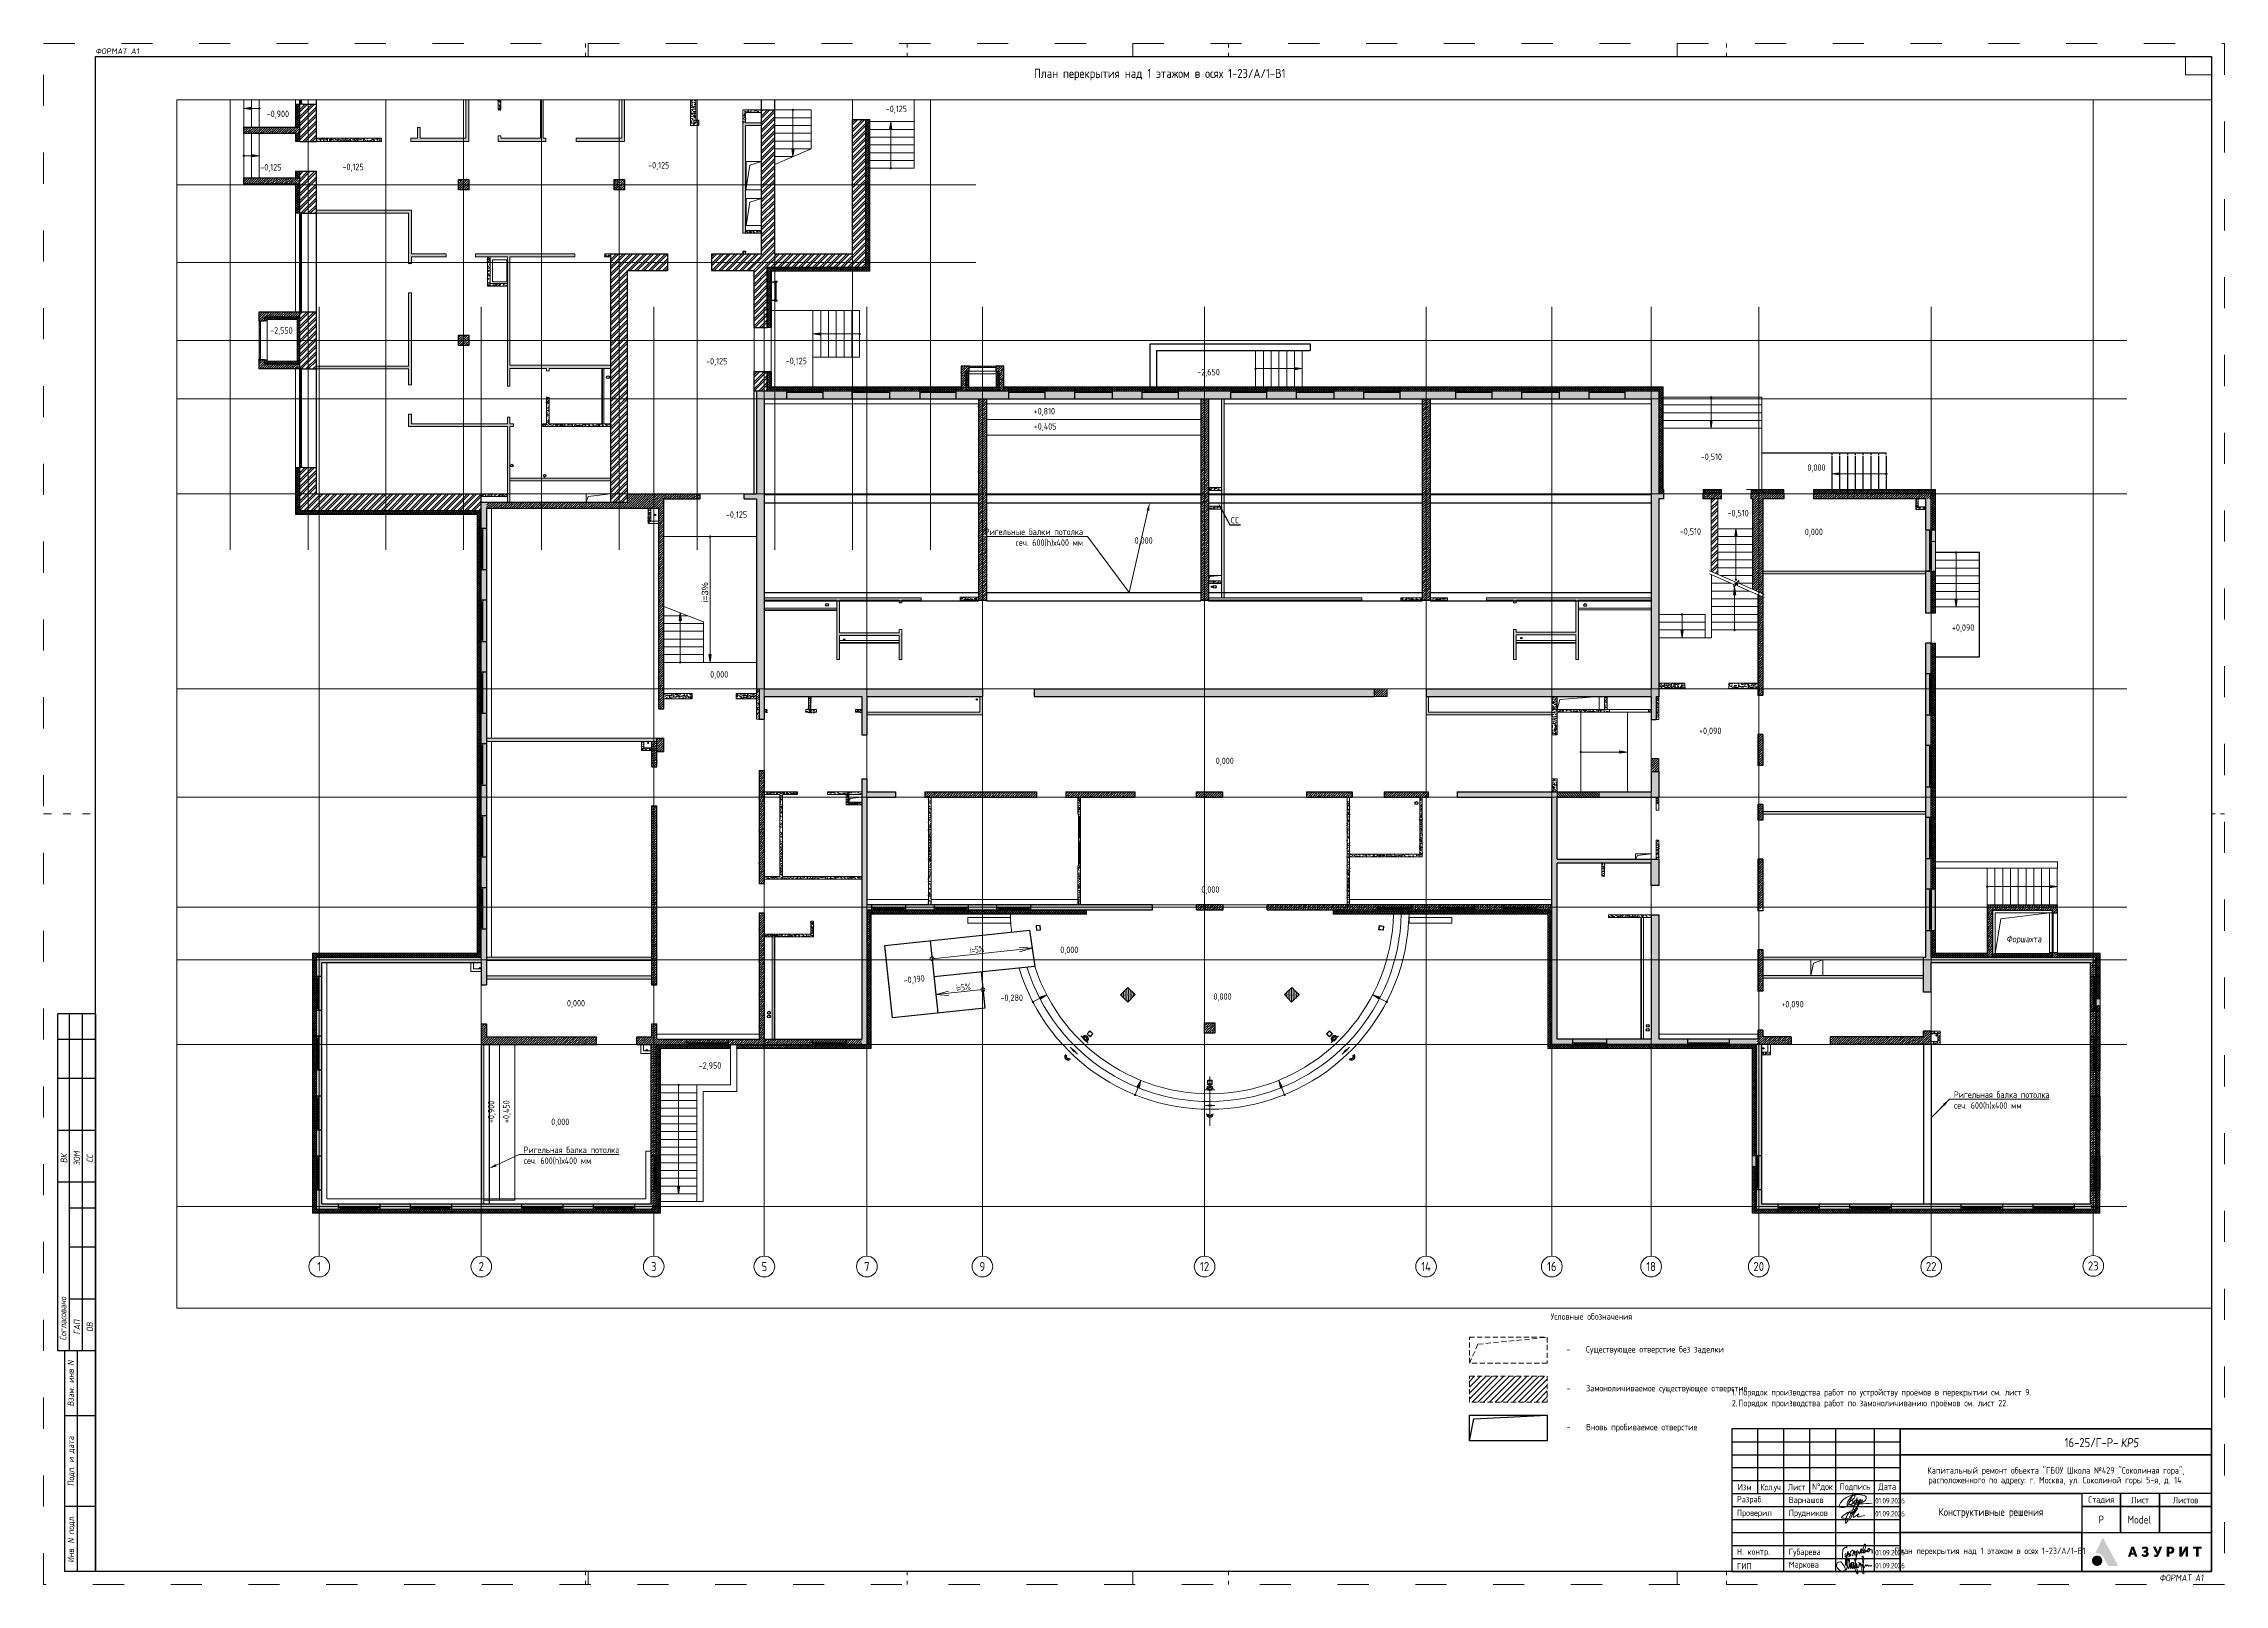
# Paper-space layout '8' of a CAD drawing. Header units: millimetres. Extents: x 0 to 841, y 0 to 594.
# The model-space entities are those that its viewports show. They can reach past a viewport. Long polylines and large blocks are cut down to what shows.
import ezdxf
from ezdxf import colors
from ezdxf.entities.mleader import LeaderData, LeaderLine
from ezdxf.enums import TextEntityAlignment as Align
from ezdxf.math import Vec2, Vec3

# ---------------------------------------------------------------- set-up
doc = ezdxf.new("R2010")
doc.units = ezdxf.units.MM
for name, pattern in [('ACAD_ISO03W100', [30, 12, -18]), ('ADSK_Штриховая_ш2 п1', [3, 2, -1]), ('GOST2.303 6', [12, 8, -1.5, 1, -1.5]), ('HIDDEN', [6, 4, -2]), ('осевая', [2, 1.25, -0.25, 0.25, -0.25])]:
    doc.linetypes.add(name, pattern=pattern)
doc.layers.get('Defpoints').update_dxf_attribs({"lineweight": 0})
for name, color, linetype, lineweight in [('_0', 250, 'Continuous', 5), ('_NPLT_SIGN', 5, 'Continuous', 5), ('АР_AKVA', 250, 'Continuous', 5), ('АР_Витраж', 4, 'Continuous', 15), ('АР_Колонны Штрих', 250, 'Continuous', 5), ('АР_Лестницы', 250, 'Continuous', 15), ('АР_Лестницы ограждение', 94, 'Continuous', 25), ('АР_Лестницы ограждения', 86, 'Continuous', 5), ('АР_Навесной фасад', 190, 'Continuous', 5), ('АР_Окна БЛОК', 250, 'Continuous', 5), ('АР_Перегородки газоблок', 165, 'Continuous', 5), ('АР_Перегородки газоблок_Штрих', 165, 'Continuous', 5), ('АР_Перегородки ГКЛ', 215, 'Continuous', 5), ('АР_Перегородки кирпич', 244, 'Continuous', 5), ('АР_Перегородки_кирпич_Штрих', 244, 'Continuous', 5), ('АР_Подоконники', 163, 'Continuous', 5), ('АР_тонкая линия', 250, 'Continuous', 5), ('АР_Тонкие', 250, 'Continuous', 5), ('АР_Утеплитель', 154, 'Continuous', 5), ('АР_Штриховка кирпич', 250, 'Continuous', 5), ('АР_Штриховка монолит', 250, 'Continuous', 5), ('Конструктив - Крыльца', 107, 'Continuous', 15), ('КР_Оси', 7, 'Continuous', 5), ('КР_Сущ отверстия', 6, 'Continuous', 15), ('КР_Тонкая', 250, 'Continuous', 5), ('М_проемы ОВ 4-5эт', 172, 'Continuous', 5), ('Отв.СС', 234, 'Continuous', 5), ('Специальное оборудование', 7, 'Continuous', 5), ('ТХ_мебель_стац', 250, 'Continuous', 5)]:
    doc.layers.add(name, color=color, linetype=linetype, lineweight=lineweight)
for name, color, linetype in [('_RAMKA', 7, 'Continuous'), ('_STAMP', 7, 'Continuous'), ('_TEXT', 7, 'Continuous'), ('АР_Колонны', 250, 'Continuous'), ('АР_МосжилНии_Стены', 127, 'Continuous'), ('АР_новое окно', 155, 'Continuous'), ('АР_Сущ Несущая стена', 216, 'Continuous'), ('АР_Таблицы', 250, 'Continuous'), ('Конструктив - Перекрытия', 7, 'Continuous'), ('КР_БалкиЖБ', 7, 'ADSK_Штриховая_ш2 п1'), ('КР_Новые отверстия', 5, 'Continuous'), ('ОТВ.ВК', 212, 'Continuous'), ('перекр 0.3', 181, 'Continuous'), ('ТЗК', 250, 'Continuous')]:
    doc.layers.add(name, color=color, linetype=linetype)
doc.layers.add('Конструктив - Перекрытия_Ном._пера__81', color=7, linetype='Continuous', lineweight=20, true_color=0x6a6a6a)
doc.styles.add('ISOCPEUR', font='isocpeur.ttf', dxfattribs={"width": 0.85})
doc.styles.add('SIMPLEX', font='simplex.shx', dxfattribs={"width": 0.85})
doc.styles.get("Standard").update_dxf_attribs({"font": 'arial.ttf'})
doc.styles.add('Архитектурный размер', font='isocpeur.ttf', dxfattribs={"width": 0.8, "oblique": 8})
pattern_1 = [(45, (-164418.854, 61305.68), (-44.90128, 44.90128), []), (135, (-164418.854, 61305.68), (-44.90128, -44.90128), [])]

psp = doc.layouts.new('8')

# ---------------------------------------------------------------- texts
at = {"layer": '_TEXT', "style": 'ISOCPEUR'}
for s, insert, char_height, attachment_point in [('План перекрытия над 1 этажом в осях 1-23/А/1-В1', (430.41, 582.04), 3.5, 5), ('Условные обозначения', (596.93, 103.26), 2.5, 5), ('\\pxl1,t4;-^IСуществующее отверстие без заделки', (584.83, 90.29), 2.5, 4), ('\\pxl1,t4;-^IЗамоноличиваемое существующее отверстие', (584.83, 75.29), 2.5, 4), ('\\pxl1,t4;-^IВновь пробиваемое отверстие', (584.83, 60.29), 2.5, 4)]:
    psp.add_mtext(s, dxfattribs=dict(at, insert=insert, char_height=char_height, attachment_point=attachment_point))
at = {"layer": '_TEXT', "insert": (651.05, 75.31), "char_height": 2.5, "width": 176.5538, "attachment_point": 1, "style": 'ISOCPEUR'}
psp.add_mtext('\\pxi-3,l3,t1;1.^IПорядок производства работ по устройству проёмов в перекрытии см. лист 9.\\P2.^IПорядок производства работ по замоноличиванию проёмов см. лист 22.', dxfattribs=at)
at = {"layer": '_TEXT', "insert": (808.19, 24.96), "char_height": 3, "attachment_point": 5, "style": 'ISOCPEUR'}
psp.add_mtext_dynamic_manual_height_columns('Model', width=13.3529, gutter_width=12.5, heights=[9.08], dxfattribs=at)
at = {"layer": '_TEXT', "color": 5, "insert": (750.58, 12.58), "char_height": 2.5, "attachment_point": 5, "line_spacing_factor": 0.9, "style": 'ISOCPEUR'}
psp.add_mtext_dynamic_manual_height_columns('{\\C256;План перекрытия над 1 этажом в осях 1-23/А/1-В1}', width=69.1586, gutter_width=0, heights=[14.57], dxfattribs=at)

msp = doc.modelspace()

# ---------------------------------------------------------------- texts
at = {"layer": 'АР_Таблицы', "insert": (-11800.3, 65646), "char_height": 250, "width": 8597.855, "attachment_point": 1, "style": 'Архитектурный размер'}
msp.add_mtext('Форшахта', dxfattribs=at)
at = {"layer": 'АР_тонкая линия', "ltscale": 100, "insert": (-62115.4, 78486.8), "char_height": 250, "width": 682.5, "attachment_point": 1, "rotation": 90}
msp.add_mtext('i=3%', dxfattribs=at)

# ---------------------------------------------------------------- blocks, each defined once
blk = doc.blocks.new('Логотип Азурит')
at = {"layer": '_STAMP', "linetype": 'Continuous', "true_color": 0x2a3756}
h = blk.add_hatch(color=159, dxfattribs=at)
h.dxf.hatch_style = 1
h.paths.add_polyline_path([(-39.4, 8.5), (-40.02, 9.65), (-40.61, 10.74), (-41.14, 11.7), (-41.62, 12.59), (-41.79, 12.89), (-41.86, 13.01), (-41.91, 12.94), (-41.99, 12.78), (-42.39, 11.96), (-42.77, 11.18), (-43.09, 10.5), (-43.47, 9.72), (-44.18, 8.26), (-44.5, 7.6), (-44.73, 7.14), (-44.85, 6.9), (-44.7, 6.93), (-44.51, 6.95), (-44.27, 6.97), (-44.09, 6.97), (-43.91, 6.96), (-43.74, 6.94), (-43.56, 6.91), (-43.39, 6.87), (-43.22, 6.81), (-43.05, 6.75), (-42.89, 6.68), (-42.73, 6.59), (-42.58, 6.5), (-42.43, 6.4), (-42.29, 6.29), (-42.15, 6.17), (-42.03, 6.04), (-41.91, 5.91), (-41.79, 5.77), (-41.72, 5.65), (-41.63, 5.5), (-41.3, 4.9), (-41.02, 4.39), (-40.57, 3.56), (-40.05, 2.59), (-39.78, 2.11), (-37.86, 2.11), (-36.5, 2.11), (-35.94, 2.12), (-36.48, 3.13), (-36.82, 3.75), (-37.16, 4.37), (-37.67, 5.33), (-38.2, 6.3), (-38.54, 6.93), (-38.87, 7.53)])
h = blk.add_hatch(color=159, dxfattribs=at)
h.dxf.hatch_style = 1
h.paths.add_polyline_path([(-29.3, 7.88), (-29.63, 8.84), (-29.86, 9.53), (-30.37, 9.54), (-30.87, 9.54), (-30.93, 9.38), (-31.26, 8.4), (-31.64, 7.27), (-31.97, 6.31), (-32.19, 5.64), (-32.05, 5.63), (-31.71, 5.62), (-31.23, 5.62), (-31.11, 6.03), (-30.99, 6.44), (-30.37, 6.44), (-29.75, 6.44), (-29.63, 6.03), (-29.52, 5.62), (-29.03, 5.62), (-28.54, 5.62), (-28.6, 5.8), (-28.93, 6.79)])
h.paths.add_polyline_path([(-30.77, 7.21), (-30.74, 7.31), (-30.56, 7.93), (-30.43, 8.43), (-30.39, 8.59), (-30.37, 8.65), (-30.35, 8.64), (-30.31, 8.45), (-30.22, 8.08), (-30.11, 7.66), (-30.01, 7.33), (-29.97, 7.21), (-30.37, 7.21)], flags=16)
h = blk.add_hatch(color=159, dxfattribs=at)
h.dxf.hatch_style = 1
h.paths.add_polyline_path([(-24.39, 7.35), (-24.47, 7.43), (-24.56, 7.5), (-24.66, 7.56), (-24.81, 7.65), (-24.74, 7.69), (-24.65, 7.75), (-24.55, 7.86), (-24.45, 7.97), (-24.38, 8.09), (-24.35, 8.18), (-24.32, 8.25), (-24.31, 8.34), (-24.3, 8.45), (-24.3, 8.65), (-24.31, 8.73), (-24.34, 8.82), (-24.41, 8.99), (-24.51, 9.14), (-24.63, 9.28), (-24.78, 9.39), (-24.95, 9.48), (-25.13, 9.55), (-25.34, 9.59), (-25.56, 9.6), (-25.74, 9.6), (-25.91, 9.58), (-26.08, 9.55), (-26.23, 9.51), (-26.39, 9.46), (-26.53, 9.39), (-26.67, 9.32), (-26.8, 9.23), (-26.9, 9.15), (-26.81, 8.98), (-26.64, 8.66), (-26.54, 8.5), (-26.51, 8.5), (-26.46, 8.54), (-26.35, 8.61), (-26.21, 8.67), (-26.07, 8.73), (-25.93, 8.77), (-25.82, 8.79), (-25.72, 8.79), (-25.62, 8.79), (-25.53, 8.76), (-25.46, 8.73), (-25.39, 8.68), (-25.34, 8.62), (-25.3, 8.55), (-25.26, 8.45), (-25.26, 8.36), (-25.27, 8.27), (-25.32, 8.18), (-25.36, 8.13), (-25.39, 8.08), (-25.44, 8.05), (-25.49, 8.02), (-25.63, 7.99), (-25.84, 7.98), (-26.1, 7.97), (-26.1, 7.6), (-26.1, 7.24), (-25.78, 7.23), (-25.54, 7.21), (-25.45, 7.2), (-25.38, 7.18), (-25.33, 7.15), (-25.28, 7.12), (-25.25, 7.08), (-25.21, 7.02), (-25.19, 6.96), (-25.17, 6.9), (-25.17, 6.76), (-25.18, 6.7), (-25.2, 6.64), (-25.23, 6.58), (-25.26, 6.53), (-25.31, 6.49), (-25.37, 6.45), (-25.44, 6.43), (-25.52, 6.41), (-25.69, 6.39), (-25.78, 6.39), (-25.87, 6.41), (-26, 6.45), (-26.16, 6.51), (-26.3, 6.6), (-26.43, 6.69), (-26.53, 6.76), (-26.77, 6.45), (-26.93, 6.26), (-26.97, 6.2), (-26.98, 6.15), (-26.97, 6.11), (-26.94, 6.07), (-26.82, 5.97), (-26.62, 5.84), (-26.41, 5.73), (-26.19, 5.65), (-25.97, 5.59), (-25.78, 5.57), (-25.53, 5.57), (-25.3, 5.58), (-25.12, 5.61), (-24.99, 5.65), (-24.87, 5.71), (-24.75, 5.78), (-24.64, 5.85), (-24.54, 5.94), (-24.45, 6.03), (-24.37, 6.13), (-24.31, 6.23), (-24.25, 6.37), (-24.21, 6.51), (-24.2, 6.66), (-24.2, 6.82), (-24.21, 6.94), (-24.24, 7.06), (-24.28, 7.16), (-24.33, 7.26)])
h = blk.add_hatch(color=159, dxfattribs=at)
h.dxf.hatch_style = 1
h.paths.add_polyline_path([(-19.61, 8.04), (-19.36, 8.68), (-19.14, 9.22), (-19.03, 9.53), (-19.17, 9.54), (-19.52, 9.54), (-20.02, 9.54), (-20.05, 9.44), (-20.31, 8.65), (-20.59, 7.81), (-20.63, 7.68), (-20.66, 7.62), (-20.67, 7.61), (-20.7, 7.67), (-20.82, 7.97), (-21.01, 8.4), (-21.34, 9.1), (-21.54, 9.54), (-22.06, 9.54), (-22.58, 9.54), (-22.4, 9.17), (-21.88, 8.17), (-21.32, 7.06), (-21.11, 6.63), (-21.09, 6.56), (-21.1, 6.52), (-21.15, 6.45), (-21.21, 6.41), (-21.28, 6.38), (-21.37, 6.37), (-21.45, 6.37), (-21.55, 6.39), (-21.64, 6.43), (-21.74, 6.49), (-21.82, 6.53), (-21.86, 6.49), (-21.92, 6.39), (-22.11, 6.05), (-22.23, 5.85), (-22.18, 5.81), (-22.08, 5.75), (-21.95, 5.69), (-21.81, 5.63), (-21.69, 5.59), (-21.51, 5.57), (-21.31, 5.57), (-21.12, 5.59), (-20.97, 5.62), (-20.88, 5.66), (-20.79, 5.71), (-20.71, 5.77), (-20.63, 5.84), (-20.56, 5.93), (-20.48, 6.02), (-20.35, 6.23), (-20.28, 6.35), (-20.21, 6.51), (-19.92, 7.25)])
h = blk.add_hatch(color=159, dxfattribs=at)
h.dxf.hatch_style = 1
h.paths.add_polyline_path([(-14.46, 7.53), (-14.41, 7.64), (-14.37, 7.74), (-14.33, 7.96), (-14.31, 8.19), (-14.32, 8.41), (-14.37, 8.63), (-14.45, 8.83), (-14.5, 8.93), (-14.55, 9.02), (-14.62, 9.1), (-14.69, 9.18), (-14.81, 9.29), (-14.92, 9.37), (-15.06, 9.43), (-15.21, 9.49), (-15.33, 9.52), (-15.49, 9.53), (-16.3, 9.54), (-17.21, 9.54), (-17.21, 7.58), (-17.21, 5.62), (-16.73, 5.62), (-16.25, 5.62), (-16.25, 6.23), (-16.25, 6.83), (-15.87, 6.83), (-15.58, 6.84), (-15.35, 6.86), (-15.17, 6.91), (-14.99, 6.98), (-14.83, 7.08), (-14.69, 7.2), (-14.56, 7.36)])
h.paths.add_polyline_path([(-15.6, 7.68), (-15.67, 7.66), (-15.95, 7.66), (-16.25, 7.66), (-16.25, 8.2), (-16.25, 8.74), (-15.93, 8.73), (-15.64, 8.72), (-15.57, 8.7), (-15.51, 8.67), (-15.42, 8.6), (-15.35, 8.51), (-15.32, 8.45), (-15.3, 8.39), (-15.29, 8.19), (-15.29, 8.07), (-15.3, 8), (-15.32, 7.94), (-15.35, 7.88), (-15.39, 7.82), (-15.43, 7.78), (-15.53, 7.71)], flags=16)
h = blk.add_hatch(color=159, dxfattribs=at)
h.dxf.hatch_style = 1
h.paths.add_polyline_path([(-10.09, 7.82), (-9.98, 8.03), (-9.94, 8.12), (-9.95, 7.93), (-9.96, 7.49), (-9.97, 6.69), (-9.97, 5.62), (-9.5, 5.62), (-9.04, 5.62), (-9.04, 7.58), (-9.04, 9.54), (-9.51, 9.54), (-9.99, 9.54), (-10.36, 8.91), (-10.84, 8.1), (-11.03, 7.78), (-11.26, 7.34), (-11.37, 7.13), (-11.42, 7.05), (-11.41, 7.31), (-11.39, 7.78), (-11.39, 8.55), (-11.39, 9.54), (-11.86, 9.54), (-12.34, 9.54), (-12.34, 7.58), (-12.34, 5.62), (-11.86, 5.62), (-11.37, 5.62), (-11.18, 5.95), (-10.61, 6.89), (-10.31, 7.42)])
h = blk.add_hatch(color=159, dxfattribs=at)
h.dxf.hatch_style = 1
h.paths.add_polyline_path([(-3.74, 9.14), (-3.74, 9.54), (-5.42, 9.54), (-7.09, 9.54), (-7.09, 9.14), (-7.09, 8.74), (-6.5, 8.74), (-5.9, 8.74), (-5.9, 7.18), (-5.9, 5.62), (-5.43, 5.62), (-4.95, 5.62), (-4.95, 7.18), (-4.95, 8.74), (-4.35, 8.74), (-3.74, 8.74)])
at = {"layer": '_STAMP', "linetype": 'Continuous', "true_color": 0x1447b7}
h = blk.add_hatch(color=162, dxfattribs=at)
h.dxf.hatch_style = 1
h.paths.add_polyline_path([(-42.09, 4.22), (-42.11, 4.4), (-42.15, 4.58), (-42.2, 4.76), (-42.27, 4.93), (-42.35, 5.1), (-42.45, 5.26), (-42.57, 5.41), (-42.7, 5.55), (-42.8, 5.64), (-42.91, 5.72), (-43.14, 5.86), (-43.38, 5.97), (-43.63, 6.05), (-43.89, 6.09), (-44.15, 6.1), (-44.42, 6.07), (-44.55, 6.04), (-44.68, 6.01), (-44.87, 5.94), (-45.05, 5.85), (-45.22, 5.74), (-45.37, 5.62), (-45.51, 5.49), (-45.63, 5.35), (-45.75, 5.19), (-45.84, 5.03), (-45.92, 4.85), (-45.98, 4.67), (-46.03, 4.49), (-46.06, 4.29), (-46.07, 4.1), (-46.05, 3.9), (-46.02, 3.7), (-45.97, 3.51), (-45.92, 3.37), (-45.87, 3.24), (-45.8, 3.11), (-45.72, 2.99), (-45.64, 2.88), (-45.54, 2.77), (-45.44, 2.67), (-45.33, 2.57), (-45.22, 2.49), (-45.1, 2.41), (-44.98, 2.34), (-44.85, 2.28), (-44.72, 2.22), (-44.58, 2.18), (-44.44, 2.15), (-44.3, 2.13), (-44.05, 2.12), (-43.8, 2.14), (-43.57, 2.19), (-43.34, 2.26), (-43.12, 2.37), (-42.92, 2.5), (-42.73, 2.65), (-42.56, 2.83), (-42.44, 2.99), (-42.34, 3.15), (-42.26, 3.32), (-42.19, 3.49), (-42.14, 3.67), (-42.11, 3.85), (-42.09, 4.03)])
blk = doc.blocks.new('_Azurit_Stamp')
at = {"layer": '_NPLT_SIGN'}
for points, knots in [([(-135.62, 26.32), (-135.39, 26.34), (-134.29, 26.7), (-133.23, 27.53), (-133.15, 28.05), (-132.93, 29.17), (-136.73, 29.8), (-138.89, 29.27), (-141.37, 28.37), (-142.8, 26.83), (-143.43, 25.69), (-143.77, 24.83), (-142.52, 24.49), (-140.48, 24.9), (-137.71, 25.59), (-134.61, 26.27), (-130.77, 26.07)], [0, 0, 0, 0, 0.00299112, 0.00630591, 0.00960495, 0.01564427, 0.0235417, 0.03307061, 0.04068731, 0.0472924, 0.052033, 0.05589459, 0.06060815, 0.06742814, 0.07629614, 0.08709949, 0.08709949, 0.08709949, 0.08709949]), ([(-136.58, 28.49), (-136.65, 27.69), (-137.47, 25.77), (-138.92, 22.35), (-140.01, 19.89), (-140.58, 18.99), (-140.92, 18.58), (-141.04, 18.51), (-141.23, 18.6), (-141.07, 20.12), (-140.57, 21.49), (-139.88, 22.55), (-139.54, 22.82), (-139.4, 22.9), (-139.29, 22.84), (-139.21, 22.54), (-139.21, 22.25), (-139.15, 22.15), (-138.89, 22.17), (-138.18, 22.75), (-136.93, 24.52), (-135.94, 26.06), (-135.72, 26.52)], [0, 0, 0, 0, 0.00721881, 0.01650567, 0.02467053, 0.02935577, 0.03125477, 0.03221528, 0.03426815, 0.03776523, 0.04241777, 0.04586757, 0.04789947, 0.04868087, 0.04933619, 0.05012318, 0.05091103, 0.05164706, 0.05307341, 0.0567387, 0.06211402, 0.06704161, 0.06704161, 0.06704161, 0.06704161]), ([(-138.54, 29.73), (-138.23, 30.29), (-138.17, 30.35), (-138.13, 30.35), (-138.13, 30.28), (-138.93, 28.09), (-140.15, 25.52), (-140.39, 25.35), (-140.48, 25.35), (-140.59, 26.12), (-140.3, 26.92), (-139.24, 28.44), (-138.32, 29.25), (-137.92, 29.41), (-137.51, 29.3), (-137.35, 28.84), (-137.93, 28.05), (-139.09, 27.12), (-139.52, 26.89), (-139.64, 26.84), (-139.64, 26.87), (-139.59, 26.92), (-138.96, 27.35), (-138.41, 27.4), (-138.16, 26.91), (-138.23, 26.73), (-138.23, 26.26), (-138.84, 25.79), (-139.34, 25.64), (-139.56, 25.64), (-139.65, 25.64), (-139.65, 25.69), (-139.46, 25.78), (-138.59, 26.13), (-138.21, 26.26), (-137.78, 26.59), (-137.49, 27.32), (-137.1, 27.59), (-136.7, 27.62), (-136.61, 27.38), (-136.65, 26.97), (-136.8, 26.68), (-137.14, 26.23), (-137.49, 26.08), (-137.79, 26.05), (-137.85, 26.42), (-137.68, 26.85)], [0, 0, 0, 0, 0.00084043, 0.00104969, 0.00371864, 0.00945796, 0.01543448, 0.01897204, 0.0202508, 0.02213745, 0.025948, 0.03024455, 0.03408673, 0.03636794, 0.03784103, 0.03991667, 0.0431516, 0.0463861, 0.04869202, 0.04940408, 0.04966041, 0.05061238, 0.05212417, 0.05416473, 0.05557826, 0.05690551, 0.05846862, 0.06038446, 0.06203112, 0.06293682, 0.06333319, 0.06371317, 0.06502521, 0.06671651, 0.06877673, 0.07066608, 0.07263578, 0.07445661, 0.07568926, 0.07685654, 0.07793779, 0.07936629, 0.08076287, 0.08213479, 0.0832984, 0.08454928, 0.08454928, 0.08454928, 0.08454928]), ([(-135.72, 26.52), (-137.1, 24.23), (-137.88, 22.99), (-138.57, 21.79), (-139.06, 20.78), (-139.41, 19.69)], [0, 0, 0, 0, 0.006033, 0.01037497, 0.01437395, 0.01437395, 0.01437395, 0.01437395]), ([(-136.29, 27.59), (-136.57, 27.2), (-136.75, 26.81), (-136.98, 26.46), (-136.81, 26.29), (-136.61, 26.3), (-136.19, 26.83), (-136.03, 27.05), (-135.71, 27.59), (-135.34, 27.7), (-135.25, 27.61), (-135.27, 27.34), (-135.62, 26.63), (-136.06, 25.44)], [0, 0, 0, 0, 0.0014448, 0.00263215, 0.00357107, 0.00479361, 0.00604223, 0.00776758, 0.00916622, 0.01041376, 0.01126103, 0.01255992, 0.01510728, 0.01510728, 0.01510728, 0.01510728]), ([(-136.06, 25.44), (-136.5, 24.84), (-137.04, 24.75), (-135.67, 27.04), (-134.99, 27.51), (-134.48, 27.51), (-134.72, 26.64), (-135.62, 26.32)], [0, 0, 0, 0, 0.0043322, 0.00875939, 0.01314743, 0.01560478, 0.01819439, 0.01819439, 0.01819439, 0.01819439]), ([(-139.41, 19.69), (-139.43, 19.91), (-139.63, 20.11), (-140.32, 20.29), (-140.76, 20.35), (-141.76, 20.46), (-142.53, 20.57), (-142.72, 20.7), (-142.65, 20.9), (-141.26, 22.19), (-139.23, 23.27), (-137.69, 23.83), (-136.3, 24.42)], [0, 0, 0, 0, 0.00133273, 0.00291014, 0.00527727, 0.00771089, 0.0099081, 0.01123956, 0.01378857, 0.01860342, 0.02498297, 0.03095103, 0.03095103, 0.03095103, 0.03095103]), ([(-136.3, 24.42), (-136.8, 23.81), (-137.6, 22.58), (-138.1, 21.69), (-138.17, 21.07), (-138.07, 20.88), (-137.65, 21.01), (-136.93, 21.48), (-136.33, 21.94), (-135.93, 22.22)], [0, 0, 0, 0, 0.00358547, 0.0069927, 0.00902813, 0.0104311, 0.01208248, 0.01432682, 0.01662101, 0.01662101, 0.01662101, 0.01662101]), ([(-135.93, 22.22), (-136.54, 21.62), (-136.54, 21.23), (-136.15, 21), (-135.58, 21.07), (-134.78, 21.3), (-133.61, 21.74)], [0, 0, 0, 0, 0.001856638, 0.003408182, 0.005449293, 0.008361929, 0.008361929, 0.008361929, 0.008361929]), ([(-142.35, 4.76), (-142.31, 6.1), (-142.19, 7.03), (-142.19, 8.02), (-142.19, 8.4), (-142.12, 8.47), (-141.13, 9.36), (-140.83, 9.44), (-140.71, 9.44), (-140.63, 9.36), (-140.63, 9.01)], [0, 0, 0, 0, 0.0035831, 0.00610071, 0.00770703, 0.00968285, 0.01159584, 0.01352143, 0.01412232, 0.01475797, 0.01475797, 0.01475797, 0.01475797]), ([(-138.29, 6.9), (-137.7, 7.13), (-137.2, 7.42), (-136.65, 7.8), (-136.5, 7.89), (-136.43, 7.99), (-136.45, 8.09), (-136.53, 8.06), (-136.81, 7.56), (-136.92, 7.19), (-137.02, 6.21), (-136.96, 5.01), (-136.96, 4.54), (-136.96, 4.29), (-137.07, 4.29), (-137.17, 4.39), (-137.17, 5.01), (-136.58, 6.81), (-136.14, 7.49), (-135.95, 7.64), (-135.91, 7.6), (-135.87, 7.46), (-135.87, 7.04), (-135.86, 6.83), (-135.81, 6.8), (-135.72, 6.85), (-135.13, 7.43), (-134.82, 8.04), (-134.75, 8.35), (-134.79, 8.59), (-134.91, 8.68), (-135.18, 8.5), (-135.29, 8.15), (-135.32, 7.59), (-135.14, 7.18), (-134.94, 7.11), (-134.63, 7.23), (-134.2, 7.66), (-133.63, 8.5), (-133.21, 9.61), (-133.37, 10.44), (-133.51, 10.51), (-133.58, 10.52), (-133.69, 10.49), (-133.9, 10.21), (-134.27, 9.2), (-134.44, 8.13), (-134.29, 7.34), (-134.09, 7.06), (-133.93, 7.06), (-133.38, 7.51), (-133.38, 7.96), (-133.47, 8.19), (-133.73, 8.2), (-133.87, 8.1), (-133.99, 7.85), (-134.05, 7.56), (-133.97, 7.39), (-133.86, 7.32), (-133.52, 7.37), (-132.77, 8.02), (-132.58, 8.25), (-132.44, 8.71), (-132.12, 8.89), (-131.73, 8.83), (-131.7, 8.24), (-132, 7.75), (-132.51, 7.42), (-132.67, 7.93), (-132.57, 8.38), (-132.52, 8.5), (-132.49, 8.32), (-132.37, 8.27), (-131.67, 8.31), (-131.16, 8.31), (-130.82, 8.28), (-130.82, 7.88), (-130.82, 7.62), (-130.87, 7.36), (-130.86, 7.16), (-130.76, 6.99)], [0, 0, 0, 0, 0.002061, 0.0036154, 0.0046696, 0.0050974, 0.0054418, 0.0062669, 0.0074082, 0.0095322, 0.012344, 0.0152477, 0.0173466, 0.0182547, 0.0187982, 0.0197454, 0.0226428, 0.0262833, 0.0295057, 0.0307223, 0.0311997, 0.0318816, 0.0327288, 0.0334831, 0.0338833, 0.0349628, 0.0367236, 0.0387232, 0.0400853, 0.0408698, 0.0416582, 0.0425762, 0.0439393, 0.0454368, 0.046769, 0.0478604, 0.0491315, 0.0512693, 0.0543417, 0.0576748, 0.0600731, 0.0612526, 0.0616232, 0.0622122, 0.0638923, 0.0666299, 0.069869, 0.0723061, 0.0737444, 0.0750704, 0.0765109, 0.078042, 0.0790802, 0.0798296, 0.0806092, 0.081431, 0.0822644, 0.0829363, 0.0836607, 0.0852585, 0.0870435, 0.0889793, 0.0902316, 0.0915967, 0.0930789, 0.0947907, 0.0967323, 0.0986141, 0.1003735, 0.1016008, 0.1024329, 0.1028978, 0.1039958, 0.1054643, 0.107171, 0.1085436, 0.10964, 0.1106443, 0.1114336, 0.1121611, 0.1121611, 0.1121611, 0.1121611]), ([(-141.15, 0.69), (-141.49, 2.09), (-142.47, 3.47), (-143.24, 3.85), (-144.27, 3.45), (-144.71, 2.44), (-144.21, 1.25), (-143.23, 0.16), (-141.92, 0), (-140.56, 0.76), (-140.41, 1.86), (-140.44, 3.76), (-140.44, 4.84)], [0, 0, 0, 0, 0.00435621, 0.00834068, 0.01168595, 0.01550962, 0.01972632, 0.02417924, 0.0289255, 0.03328241, 0.03828155, 0.04275783, 0.04275783, 0.04275783, 0.04275783]), ([(-141.15, 6.87), (-141.29, 6.45), (-141.29, 6.01), (-141.24, 5.59), (-141.12, 5.54), (-140.93, 5.67), (-140.46, 6.31), (-140.2, 6.99), (-140.1, 7.47), (-140.11, 7.7), (-140.17, 7.71), (-140.25, 7.67), (-140.63, 6.81), (-140.74, 5.65), (-140.74, 4.47), (-140.61, 3.49), (-140.61, 2.84), (-140.8, 2.44), (-140.95, 2.4), (-141.06, 2.4), (-141.2, 2.72), (-141.14, 3.85), (-140.91, 4.66), (-140.3, 6.17), (-139.96, 6.89), (-139.83, 7.02), (-139.71, 6.9), (-139.67, 6.45), (-139.62, 6.14), (-139.52, 5.95), (-139.34, 5.95), (-139.23, 6.03), (-139.11, 6.2), (-139.01, 6.47), (-139.12, 6.63), (-139.33, 6.52), (-139.44, 6.32), (-139.68, 5.86), (-139.72, 5.68), (-139.76, 5.59), (-139.78, 5.63), (-139.76, 5.78), (-139.38, 7.19), (-139.01, 7.73), (-138.57, 8.11), (-138.35, 8.19), (-138.17, 8.15), (-138.11, 7.96), (-138.02, 7.23), (-138.14, 6.91), (-138.34, 6.08), (-138.39, 6.03), (-138.44, 6.08), (-138.28, 6.61), (-137.93, 7.39), (-137.7, 7.76), (-137.48, 7.97), (-137.44, 7.86), (-137.5, 6.81), (-137.5, 6.25), (-137.53, 6.08)], [0, 0, 0, 0, 0.00141903, 0.00251453, 0.00337203, 0.00464653, 0.00656525, 0.00877126, 0.01035522, 0.01120876, 0.01162334, 0.0128081, 0.0152087, 0.01880295, 0.02245602, 0.02553595, 0.02780375, 0.02915839, 0.02992211, 0.0305915, 0.03233411, 0.03487331, 0.03881069, 0.04238535, 0.04524248, 0.04650068, 0.0473813, 0.04840926, 0.04948548, 0.0502589, 0.05082659, 0.051391, 0.05208083, 0.05284209, 0.05363298, 0.05434785, 0.05541659, 0.0564329, 0.05731609, 0.05768512, 0.05801426, 0.05982684, 0.06230422, 0.06525775, 0.06687307, 0.06797065, 0.06863967, 0.06985615, 0.07125576, 0.07337441, 0.07476414, 0.07584655, 0.07660409, 0.07822482, 0.08024043, 0.08198553, 0.08292431, 0.08454256, 0.08644351, 0.08840011, 0.08840011, 0.08840011, 0.08840011]), ([(-140.2, 4.31), (-140.29, 4.83), (-140.54, 5.14), (-140.86, 5.19), (-141.1, 5.03), (-141.14, 4.31), (-140.54, 2.46), (-140.01, 1.28), (-139.93, 1.16), (-139.86, 1.17), (-139.77, 1.6), (-139.61, 3.06), (-139.61, 4.31), (-139.65, 4.8), (-139.77, 4.87), (-139.88, 4.87), (-139.95, 4.75), (-139.85, 3.64), (-139.52, 1.92), (-139.22, 1.11), (-139.1, 1.11), (-139.03, 1.18), (-138.66, 2.48), (-138.66, 2.92), (-138.73, 3.05), (-138.93, 3.05), (-139.14, 2.97), (-139.29, 2.75), (-139.26, 2.15), (-139.01, 1.8), (-138.74, 1.64), (-138.54, 1.3), (-138.18, 1.1), (-138.02, 1.14), (-137.8, 2.51), (-137.86, 3.11), (-138.16, 3.48), (-138.67, 3.51), (-138.99, 3.24), (-139.09, 2.76), (-138.95, 2.09), (-138.69, 1.69), (-138.47, 1.67), (-138.05, 1.98), (-137.95, 2.23), (-137.97, 2.77), (-138.07, 2.97), (-138.12, 3.01), (-138.14, 2.99), (-138.15, 2.9), (-138.09, 1.83), (-137.8, 1.41), (-137.56, 1.21), (-137.36, 1.27), (-137.03, 1.91), (-137.03, 2.57), (-137.27, 3.71), (-137.48, 4.43), (-137.53, 4.59), (-137.57, 4.61), (-137.59, 4.59), (-137.47, 3.81), (-136.86, 1.2), (-136.46, 0.08), (-136.28, -0.81), (-136.32, -0.94), (-136.42, -0.94), (-136.59, -0.91), (-137.13, -0.22), (-137.4, 0.67), (-137.54, 2), (-137.4, 2.73), (-137.04, 2.99), (-136.77, 2.95), (-136.73, 2.8), (-136.73, 2.45), (-136.59, 1.88), (-136.33, 1.53), (-136.19, 1.53), (-136.04, 1.58), (-135.99, 1.8), (-135.92, 2.21), (-135.85, 2.9), (-135.9, 3.2), (-135.92, 3.45), (-135.88, 3.5), (-135.79, 3.45), (-135.52, 2.77), (-135.34, 2.21), (-135.31, 2), (-135.33, 1.98), (-135.38, 2.03), (-135.49, 2.37), (-135.56, 2.62), (-135.49, 3.14), (-135.42, 3.21), (-135.28, 3.11), (-135.04, 2.61), (-134.86, 2.18), (-134.64, 2.16), (-134.4, 2.53), (-134.18, 3.41), (-134.02, 4.41), (-134.13, 5.33), (-134.32, 5.76), (-134.47, 5.88), (-134.6, 5.84), (-134.7, 5.63), (-134.57, 4.86), (-134.47, 4.09), (-134.26, 2.54), (-134.12, 1.29), (-134.12, 0.46), (-134.08, -0.14), (-133.99, -0.54), (-133.96, -0.89), (-134.09, -0.99), (-134.32, -0.95), (-134.62, -0.64), (-134.84, 1.08), (-134.89, 2.07), (-134.83, 2.63), (-134.67, 2.68), (-134.38, 2.47), (-134.26, 2.08), (-134.26, 1.86), (-134.26, 1.44), (-134.04, 1.25), (-133.8, 1.49), (-133.51, 2.34), (-133.42, 2.53), (-133.34, 2.55), (-133.23, 2.44), (-133.2, 2.13), (-133.13, 2.09), (-133, 2.17), (-132.87, 2.38), (-132.72, 2.52), (-132.57, 2.43), (-132.52, 2.24), (-132.35, 2.06), (-132.19, 2.06), (-132.08, 2.13), (-131.85, 2.2), (-131.59, 2.17), (-131.51, 2.08), (-131.29, 2.06), (-131.1, 2.11), (-130.9, 2.23)], [0, 0, 0, 0, 0.0013642, 0.0024716, 0.0039271, 0.0071604, 0.0114923, 0.0151992, 0.0168552, 0.017577, 0.0197425, 0.0231954, 0.0267048, 0.0287659, 0.0295817, 0.0300123, 0.031498, 0.0347832, 0.0388614, 0.0418614, 0.0430502, 0.0447716, 0.0468358, 0.0489595, 0.0498178, 0.0504412, 0.0511968, 0.0523995, 0.0538233, 0.0552935, 0.0565438, 0.0577717, 0.0588373, 0.0609859, 0.0633503, 0.0660541, 0.0677903, 0.0693288, 0.0708886, 0.0726354, 0.0744423, 0.0759439, 0.0772831, 0.0783918, 0.0798486, 0.0809736, 0.0818741, 0.0822252, 0.0824312, 0.0837412, 0.0855667, 0.0876358, 0.0887665, 0.0901391, 0.0918825, 0.0946733, 0.0974863, 0.0997671, 0.1008166, 0.101087, 0.1020353, 0.1058616, 0.110959, 0.1161878, 0.1186349, 0.1198924, 0.1203364, 0.1215942, 0.123759, 0.1272016, 0.1305016, 0.133259, 0.1348584, 0.1358061, 0.1366498, 0.1378419, 0.1393454, 0.1406226, 0.1414171, 0.1419862, 0.1428554, 0.1443162, 0.1458558, 0.147224, 0.1479078, 0.1483694, 0.1493507, 0.1509007, 0.1525761, 0.1534842, 0.1538318, 0.1543395, 0.1550943, 0.1563412, 0.1572985, 0.1581547, 0.1590571, 0.160364, 0.1617296, 0.1629626, 0.1646785, 0.1672603, 0.1703712, 0.1730004, 0.1747326, 0.175603, 0.1762204, 0.1774892, 0.1794496, 0.1828662, 0.186801, 0.1907892, 0.1937227, 0.1957314, 0.1972287, 0.1982494, 0.1990669, 0.1999687, 0.2025853, 0.2060361, 0.2096286, 0.2115128, 0.2127044, 0.213734, 0.2148092, 0.2159556, 0.216966, 0.2181091, 0.2197772, 0.2213504, 0.222648, 0.2231309, 0.2237283, 0.2243257, 0.2249206, 0.2254421, 0.2261004, 0.22678, 0.2274149, 0.2280973, 0.2287697, 0.2293729, 0.2299582, 0.230652, 0.2313279, 0.2319846, 0.2325681, 0.2332749, 0.2332749, 0.2332749, 0.2332749])]:
    blk.add_open_spline(points, degree=3, knots=knots, dxfattribs=at)
at = {"layer": '_STAMP'}
for p, q in [((-175, 55), (-175, 30)), ((-165, 55), (-165, 0)), ((-155, 55), (-155, 30)), ((-145, 55), (-145, 0)), ((-130, 55), (-130, 0)), ((-120, 55), (-120, 0)), ((-185, 50), (-120, 50)), ((-185, 45), (-120, 45)), ((-185, 40), (-120, 40)), ((-185, 35), (-120, 35)), ((-185, 30), (-120, 30)), ((-185, 25), (-120, 25)), ((-185, 20), (-120, 20)), ((-185, 15), (-120, 15)), ((-185, 10), (-120, 10)), ((-185, 5), (-120, 5))]:
    blk.add_line(p, q, dxfattribs=at)
for points in [[(-185, 0), (0, 0), (0, 55), (-185, 55)], [(-120, 55), (0, 55), (0, 45), (-120, 45)], [(-120, 45), (0, 45), (0, 30), (-120, 30)], [(-120, 30), (-50, 30), (-50, 15), (-120, 15)], [(-50, 25), (-35, 25), (-35, 30), (-50, 30)], [(-35, 25), (-20, 25), (-20, 30), (-35, 30)], [(-20, 25), (0, 25), (0, 30), (-20, 30)], [(-50, 15), (-35, 15), (-35, 25), (-50, 25)], [(-35, 15), (-20, 15), (-20, 25), (-35, 25)], [(-20, 15), (0, 15), (0, 25), (-20, 25)], [(-120, 15), (-50, 15), (-50, 0), (-120, 0)], [(-50, 15), (0, 15), (0, 0), (-50, 0)], [(-50, 15), (0, 15), (0, 0), (-50, 0)]]:
    blk.add_lwpolyline(points, close=True, dxfattribs=at)
at = {"linetype": 'Continuous'}
blk.add_blockref('Логотип Азурит', (0, 0), dxfattribs=at)
blk.add_blockref('Логотип Азурит', (0, 0), dxfattribs=at)
at = {"layer": '_TEXT', "style": 'ISOCPEUR', "oblique": 7, "width": 0.85}
blk.add_text('КР5', height=3.5, dxfattribs=at).set_placement((-35, 49.62), align=Align.MIDDLE_LEFT)
at = {"layer": '_TEXT', "line_spacing_factor": 0.9, "style": 'ISOCPEUR'}
for s, width, heights, insert, char_height, attachment_point in [('16-25/Г-Р-', 69.1586, [9.61], (-35.88, 49.66), 3.5, 6), ('\\pxqc;Капитальный ремонт объекта "ГБОУ Школа №429 "Соколиная гора",\\Pрасположенного по адресу: г. Москва, ул. Соколиной горы 5-я, д. 14.', 120, [14.01], (-60, 36.73), 2.5, 5), ('Конструктивные решения', 69.1586, [14.57], (-85, 22.5), 3, 5)]:
    blk.add_mtext_dynamic_manual_height_columns(s, width=width, gutter_width=0, heights=heights, dxfattribs=dict(at, insert=insert, char_height=char_height, attachment_point=attachment_point))
at = {"layer": '_TEXT', "style": 'ISOCPEUR'}
for s, width, heights, insert, char_height, attachment_point in [('Изм', 10, [0], (-180, 32.5), 2.5, 5), ('{\\W0.7;Кол.уч}', 10, [0], (-170, 32.17), 2.5, 5), ('Лист', 10, [0], (-160, 32.5), 2.5, 5), ('N%%Dдок', 10, [0], (-150, 32.5), 2.5, 5), ('Подпись', 10, [0], (-137.5, 32.5), 2.5, 5), ('Дата', 10, [0], (-125, 32.5), 2.5, 5), ('Разраб.', 20, [0], (-183, 27.5), 2.4, 4), ('Варнашов', 19.0361, [0], (-163, 27.23), 2.4, 4), ('{\\W0.82;\\T0.92;01.09.2026}', 7.4894, [0], (-129.7, 27.23), 2.1, 4), ('Стадия', 15, [0], (-42.5, 27.5), 2.5, 5), ('Лист', 15, [0], (-27.5, 27.5), 2.5, 5), ('Листов', 15, [0], (-10, 27.5), 2.5, 5), ('Проверил', 20, [0], (-183, 22.27), 2.4, 4), ('Прудников', 19.0361, [0], (-163, 22.23), 2.4, 4), ('{\\W0.82;\\T0.92;01.09.2026}', 7.4894, [0], (-129.7, 22.23), 2.1, 4), ('Р', 13.3529, [9.08], (-42.5, 20), 3, 5), ('Н. контр.', 20, [0], (-183, 7.27), 2.4, 4), ('Губарева', 19.0361, [0], (-163, 7.23), 2.4, 4), ('ГИП', 20, [0], (-183, 2.04), 2.4, 4), ('Маркова', 19.0361, [0], (-163, 2.29), 2.4, 4), ('{\\W0.82;\\T0.92;01.09.2026}', 7.4894, [0], (-129.7, 7.23), 2.1, 4), ('{\\W0.82;\\T0.92;01.09.2026}', 7.4894, [0], (-129.7, 2.23), 2.1, 4)]:
    blk.add_mtext_dynamic_manual_height_columns(s, width=width, gutter_width=12.5, heights=heights, dxfattribs=dict(at, insert=insert, char_height=char_height, attachment_point=attachment_point))
blk = doc.blocks.new('_DOP_POLE')
at = {"layer": '_STAMP'}
for p, q in [((-14.5, 150), (-14.5, 215)), ((0, 215), (-14.5, 215)), ((-10, 150), (-10, 215)), ((-5, 150), (-5, 215)), ((0, 215), (0, 0)), ((0, 205), (-14.5, 205)), ((0, 190), (-14.5, 190)), ((0, 170), (-14.5, 170)), ((-14.5, 85), (-14.5, 150)), ((0, 150), (-14.5, 150)), ((-10, 85), (-10, 150)), ((-5, 85), (-5, 150)), ((0, 140), (-10, 140)), ((0, 125), (-10, 125)), ((0, 105), (-10, 105)), ((0, 85), (-14.5, 85)), ((-12, 85), (-12, 0)), ((-7, 85), (-7, 0)), ((0, 60), (-12, 60)), ((0, 25), (-12, 25)), ((0, 0), (-12, 0))]:
    blk.add_line(p, q, dxfattribs=at)
at = {"layer": '_TEXT', "style": 'ISOCPEUR', "oblique": 7, "width": 0.85}
for s, p in [('ВК', (-12.16, 159.24)), ('ЭОМ', (-7.16, 159.24)), ('СС', (-2.16, 159.24)), ('Согласовано', (-12.5, 97.5)), ('ГАП', (-7.16, 94.24)), ('ОВ', (-2.16, 94.24)), ('Взам. инв N', (-9.5, 72.5)), ('Подп. и дата', (-9.5, 42.5)), ('Инв. N подл.', (-9.5, 12.5))]:
    blk.add_text(s, height=2.5, rotation=90, dxfattribs=at).set_placement(p, align=Align.MIDDLE_CENTER)
blk = doc.blocks.new('_R_A-1 L')
at = {"layer": '_RAMKA', "color": 8, "linetype": 'ACAD_ISO03W100', "lineweight": 9, "ltscale": 0.12}
for p, q in [((209, 594), (209, 589)), ((333, 594), (333, 589)), ((457, 594), (457, 589)), ((649, 594), (649, 589)), ((841, 297), (836, 297)), ((209, 5), (209, 0)), ((333, 5), (333, 0)), ((457, 5), (457, 0)), ((649, 5), (649, 0))]:
    blk.add_line(p, q, dxfattribs=at)
at = {"layer": '_RAMKA', "color": 8, "lineweight": 9}
for p, q in [((210, 589), (210, 594)), ((420, 589), (420, 594)), ((630, 589), (630, 594)), ((210, 0), (210, 5)), ((420, 0), (420, 5)), ((630, 0), (630, 5))]:
    blk.add_line(p, q, dxfattribs=at)
at = {"layer": '_RAMKA', "color": 8, "linetype": 'ACAD_ISO03W100', "lineweight": 9, "ltscale": 0.25}
blk.add_line((0, 297), (20, 297), dxfattribs=at)
at = {"layer": '_RAMKA'}
blk.add_lwpolyline([(20, 589), (836, 589), (836, 5), (20, 5)], close=True, dxfattribs=at)
at = {"layer": 'Defpoints', "color": 253, "linetype": 'ACAD_ISO03W100'}
for points in [[(0, 594), (841, 594), (841, 0), (0, 0)], [(826, 582), (836, 582), (836, 589), (826, 589)]]:
    blk.add_lwpolyline(points, close=True, dxfattribs=at)
at = {"layer": '_RAMKA'}
blk.add_blockref('_DOP_POLE', (20, 5), dxfattribs=at)
at = {"layer": '_RAMKA', "color": 8, "lineweight": 9, "style": 'SIMPLEX', "oblique": 7, "width": 0.85}
for height, p in [(2.2, (20, 591.1)), (2.6, (816, 2.5))]:
    blk.add_text('ФОРМАТ А1', height=height, dxfattribs=at).set_placement(p, align=Align.MIDDLE_LEFT)
blk = doc.blocks.new('_DotSmall')
at = {"color": 0, "linetype": 'ByBlock', "const_width": 0.5}
blk.add_lwpolyline([(-0.0625, 0, 1), (0.0625, 0, 1)], format="xyb", close=True, dxfattribs=at)
blk = doc.blocks.new('*U4459')
h = blk.add_hatch(color=256)
h.dxf.hatch_style = 1
edge = h.paths.add_edge_path()
edge.add_arc((0, 0), 27.6, 359.64, 719.64)
h = blk.add_hatch(color=256)
h.dxf.hatch_style = 1
h.paths.add_polyline_path([(900, -44), (900, 44), (1200, 0)])
blk.add_line((1200, 0), (0, 0))
blk.add_lwpolyline([(900, 44), (900, -44), (1200, 0), (900, 44)])
blk.add_circle((0, 0), 27.6)
blk = doc.blocks.new('*U4524')
h = blk.add_hatch(color=256)
h.dxf.hatch_style = 1
edge = h.paths.add_edge_path()
edge.add_arc((0, 0), 27.6, 359.64, 719.64)
h = blk.add_hatch(color=256)
h.dxf.hatch_style = 1
h.paths.add_polyline_path([(1800, -44), (1800, 44), (2100, 0)])
blk.add_line((2100, 0), (0, 0))
blk.add_lwpolyline([(1800, 44), (1800, -44), (2100, 0), (1800, 44)])
blk.add_circle((0, 0), 27.6)
blk = doc.blocks.new('*U4461')
h = blk.add_hatch(color=256)
h.dxf.hatch_style = 1
edge = h.paths.add_edge_path()
edge.add_arc((0, 0), 27.6, 359.64, 719.64)
h = blk.add_hatch(color=256)
h.dxf.hatch_style = 1
h.paths.add_polyline_path([(1500, -44), (1500, 44), (1800, 0)])
blk.add_line((1800, 0), (0, 0))
blk.add_lwpolyline([(1500, 44), (1500, -44), (1800, 0), (1500, 44)])
blk.add_circle((0, 0), 27.6)
blk = doc.blocks.new('*U4544')
h = blk.add_hatch(color=256)
h.dxf.hatch_style = 1
edge = h.paths.add_edge_path()
edge.add_arc((0, 0), 27.6, 359.64, 719.64)
h = blk.add_hatch(color=256)
h.dxf.hatch_style = 1
h.paths.add_polyline_path([(1500, -44), (1500, 44), (1800, 0)])
blk.add_line((1800, 0), (0, 0))
blk.add_lwpolyline([(1500, 44), (1500, -44), (1800, 0), (1500, 44)])
blk.add_circle((0, 0), 27.6)
blk = doc.blocks.new('*U4537')
h = blk.add_hatch(color=256)
h.dxf.hatch_style = 1
edge = h.paths.add_edge_path()
edge.add_arc((0, 0), 27.6, 359.64, 719.64)
h = blk.add_hatch(color=256)
h.dxf.hatch_style = 1
h.paths.add_polyline_path([(300, -44), (300, 44), (600, 0)])
blk.add_line((600, 0), (0, 0))
blk.add_lwpolyline([(300, 44), (300, -44), (600, 0), (300, 44)])
blk.add_circle((0, 0), 27.6)
blk = doc.blocks.new('*U4489')
h = blk.add_hatch(color=256)
h.dxf.hatch_style = 1
edge = h.paths.add_edge_path()
edge.add_arc((0, 0), 27.6, 359.64, 719.64)
h = blk.add_hatch(color=256)
h.dxf.hatch_style = 1
h.paths.add_polyline_path([(1500, -44), (1500, 44), (1800, 0)])
blk.add_line((1800, 0), (0, 0))
blk.add_lwpolyline([(1500, 44), (1500, -44), (1800, 0), (1500, 44)])
blk.add_circle((0, 0), 27.6)
blk = doc.blocks.new('*U4463')
h = blk.add_hatch(color=256)
h.dxf.hatch_style = 1
edge = h.paths.add_edge_path()
edge.add_arc((0, 0), 27.6, 359.64, 719.64)
h = blk.add_hatch(color=256)
h.dxf.hatch_style = 1
h.paths.add_polyline_path([(600, -44), (600, 44), (900, 0)])
blk.add_line((900, 0), (0, 0))
blk.add_lwpolyline([(600, 44), (600, -44), (900, 0), (600, 44)])
blk.add_circle((0, 0), 27.6)
blk = doc.blocks.new('*U4688')
h = blk.add_hatch(color=256)
h.dxf.hatch_style = 1
edge = h.paths.add_edge_path()
edge.add_arc((0, 0), 27.6, 359.64, 719.64)
h = blk.add_hatch(color=256)
h.dxf.hatch_style = 1
h.paths.add_polyline_path([(1351, -44), (1351, 44), (1651, 0)])
blk.add_line((1651, 0), (0, 0))
blk.add_lwpolyline([(1351, 44), (1351, -44), (1651, 0), (1351, 44)])
blk.add_circle((0, 0), 27.6)
blk = doc.blocks.new('*U4465')
at = {"linetype": 'ByBlock'}
for p, q in [((0, 1000), (74, 1000)), ((0, 926), (0, 1000)), ((74, 1000), (0, 1000)), ((0, 1000), (0, 0)), ((0, 926), (74, 926)), ((0, 926), (0, 74)), ((37, 74), (37, 926)), ((74, 926), (74, 1000)), ((74, 0), (74, 1000)), ((74, 74), (74, 926)), ((0, 74), (0, 0)), ((0, 74), (74, 74)), ((0, 0), (74, 0)), ((74, 0), (0, 0)), ((74, 74), (74, 0))]:
    blk.add_line(p, q, dxfattribs=at)
blk = doc.blocks.new('*U4479')
at = {"layer": 'АР_новое окно', "lineweight": 20}
for p, q in [((0, 3800), (-70, 3800)), ((0, 0), (-70, 0))]:
    blk.add_line(p, q, dxfattribs=at)
at = {"layer": 'АР_новое окно'}
for p, q in [((-70, 3800), (-70, 0)), ((-70, 0), (-70, 3800)), ((0, 3730), (-70, 3730)), ((-35, 3730), (-35, 70)), ((0, 3800), (0, 0)), ((0, 70), (-70, 70))]:
    blk.add_line(p, q, dxfattribs=at)
blk = doc.blocks.new('*U4481')
at = {"layer": 'АР_новое окно', "lineweight": 20}
for p, q in [((0, 1770), (-70, 1770)), ((0, 0), (-70, 0))]:
    blk.add_line(p, q, dxfattribs=at)
at = {"layer": 'АР_новое окно'}
for p, q in [((-70, 1770), (-70, 0)), ((-70, 0), (-70, 1770)), ((0, 1700), (-70, 1700)), ((-35, 1700), (-35, 70)), ((0, 1770), (0, 0)), ((0, 70), (-70, 70))]:
    blk.add_line(p, q, dxfattribs=at)
blk = doc.blocks.new('*U4495')
h = blk.add_hatch(color=256)
h.dxf.hatch_style = 1
edge = h.paths.add_edge_path()
edge.add_arc((0, 0), 27.6, 359.64, 719.64)
h = blk.add_hatch(color=256)
h.dxf.hatch_style = 1
h.paths.add_polyline_path([(3900, -44), (3900, 44), (4200, 0)])
blk.add_line((4200, 0), (0, 0))
blk.add_lwpolyline([(3900, 44), (3900, -44), (4200, 0), (3900, 44)])
blk.add_circle((0, 0), 27.6)
blk = doc.blocks.new('*U4512')
h = blk.add_hatch(color=256)
h.dxf.hatch_style = 1
h.paths.add_polyline_path([(-300, 44), (-300, -44), (-600, 0)])
h = blk.add_hatch(color=256)
h.dxf.hatch_style = 1
edge = h.paths.add_edge_path()
edge.add_arc((0, 0), 27.6, 539.64, 899.64)
blk.add_line((-600, 0), (0, 0))
blk.add_lwpolyline([(-300, -44), (-300, 44), (-600, 0), (-300, -44)])
blk.add_circle((0, 0), 27.6)
blk = doc.blocks.new('LADDER_12760 - LADDER_12760-5164013-3_1 этаж')
at = {"layer": 'Специальное оборудование'}
for p, q in [((25, 95), (-50, 95)), ((-50, 95), (-50, 88)), ((-50, 88), (18, 88)), ((0, 0), (25, 0)), ((0, -76.2), (0, 0)), ((18, 88), (18, 0)), ((25, 0), (25, 95)), ((25, 0), (25, -76.2)), ((575, 95), (575, 0)), ((650, 95), (575, 95)), ((575, 0), (600, 0)), ((575, -76.2), (575, 0)), ((582, 0), (582, 88)), ((582, 88), (650, 88)), ((600, 0), (600, -76.2)), ((650, 88), (650, 95)), ((25, -76.2), (0, -76.2)), ((25, -25.4), (575, -25.4)), ((575, -45.4), (25, -45.4)), ((600, -76.2), (575, -76.2))]:
    blk.add_line(p, q, dxfattribs=at)
blk = doc.blocks.new('*U4751')
h = blk.add_hatch(color=256)
h.dxf.hatch_style = 1
edge = h.paths.add_edge_path()
edge.add_arc((0, 0), 27.6, 359.64, 719.64)
h = blk.add_hatch(color=256)
h.dxf.hatch_style = 1
h.paths.add_polyline_path([(2414, -44), (2414, 44), (2714, 0)])
blk.add_line((2714, 0), (0, 0))
blk.add_lwpolyline([(2414, 44), (2414, -44), (2714, 0), (2414, 44)])
blk.add_circle((0, 0), 27.6)
blk = doc.blocks.new('*U4531')
h = blk.add_hatch(color=256)
h.dxf.hatch_style = 1
edge = h.paths.add_edge_path()
edge.add_arc((0, 0), 27.6, 359.64, 719.64)
h = blk.add_hatch(color=256)
h.dxf.hatch_style = 1
h.paths.add_polyline_path([(1656, -44), (1656, 44), (1956, 0)])
blk.add_line((1956, 0), (0, 0))
blk.add_lwpolyline([(1656, 44), (1656, -44), (1956, 0), (1656, 44)])
blk.add_circle((0, 0), 27.6)
blk = doc.blocks.new('*U4492')
h = blk.add_hatch(color=256)
h.dxf.hatch_style = 1
edge = h.paths.add_edge_path()
edge.add_arc((0, 0), 27.6, 359.64, 719.64)
h = blk.add_hatch(color=256)
h.dxf.hatch_style = 1
h.paths.add_polyline_path([(1613, -44), (1613, 44), (1913, 0)])
blk.add_line((1913, 0), (0, 0))
blk.add_lwpolyline([(1613, 44), (1613, -44), (1913, 0), (1613, 44)])
blk.add_circle((0, 0), 27.6)
blk = doc.blocks.new('*U4502')
at = {"true_color": 0xffffff}
h = blk.add_hatch(color=7, dxfattribs=at)
h.dxf.hatch_style = 1
h.paths.add_polyline_path([(-1600, 140), (0, 140), (0, -220), (-1600, -220)])
at = {"lineweight": 30}
for p, q in [((-1600, 140), (-1600, -220)), ((0, 140), (0, -220))]:
    blk.add_line(p, q, dxfattribs=at)
for p, q in [((-1600, 140), (0, 140)), ((-1600, 140), (-1600, 140)), ((-1600, 140), (-1600, 140)), ((-1600, 0), (0, 0)), ((0, 140), (0, 140)), ((0, 140), (0, 140)), ((-1600, -70), (0, -70)), ((0, -220), (-1600, -220)), ((-1530, 0), (-1530, -70)), ((-1530, -35), (-70, -35)), ((-70, 0), (-70, -70))]:
    blk.add_line(p, q)
blk = doc.blocks.new('*U4499')
at = {"true_color": 0xffffff}
h = blk.add_hatch(color=7, dxfattribs=at)
h.dxf.hatch_style = 1
h.paths.add_polyline_path([(-1600, -140), (0, -140), (0, 220), (-1600, 220)])
at = {"lineweight": 30}
for p, q in [((-1600, -140), (-1600, 220)), ((0, -140), (0, 220))]:
    blk.add_line(p, q, dxfattribs=at)
for p, q in [((0, 220), (-1600, 220)), ((-1600, 70), (0, 70)), ((-1600, 0), (0, 0)), ((-1530, 0), (-1530, 70)), ((-1530, 35), (-70, 35)), ((-70, 0), (-70, 70)), ((-1600, -140), (0, -140)), ((-1600, -140), (-1600, -140)), ((-1600, -140), (-1600, -140)), ((0, -140), (0, -140)), ((0, -140), (0, -140))]:
    blk.add_line(p, q)
blk = doc.blocks.new('*U4500')
at = {"true_color": 0xffffff}
h = blk.add_hatch(color=7, dxfattribs=at)
h.dxf.hatch_style = 1
h.paths.add_polyline_path([(-1310, -140), (0, -140), (0, 220), (-1310, 220)])
at = {"lineweight": 30}
for p, q in [((-1310, -140), (-1310, 220)), ((0, -140), (0, 220))]:
    blk.add_line(p, q, dxfattribs=at)
for p, q in [((0, 220), (-1310, 220)), ((-1310, 70), (0, 70)), ((-1310, 0), (0, 0)), ((-1240, 0), (-1240, 70)), ((-1240, 35), (-70, 35)), ((-70, 0), (-70, 70)), ((-1310, -140), (0, -140)), ((-1310, -140), (-1310, -140)), ((-1310, -140), (-1310, -140)), ((0, -140), (0, -140)), ((0, -140), (0, -140))]:
    blk.add_line(p, q)
blk = doc.blocks.new('*U4501')
at = {"true_color": 0xffffff}
h = blk.add_hatch(color=7, dxfattribs=at)
h.dxf.hatch_style = 1
h.paths.add_polyline_path([(-1310, 140), (0, 140), (0, -220), (-1310, -220)])
at = {"lineweight": 30}
for p, q in [((-1310, 140), (-1310, -220)), ((0, 140), (0, -220))]:
    blk.add_line(p, q, dxfattribs=at)
for p, q in [((-1310, 140), (0, 140)), ((-1310, 140), (-1310, 140)), ((-1310, 140), (-1310, 140)), ((-1310, 0), (0, 0)), ((0, 140), (0, 140)), ((0, 140), (0, 140)), ((-1310, -70), (0, -70)), ((0, -220), (-1310, -220)), ((-1240, 0), (-1240, -70)), ((-1240, -35), (-70, -35)), ((-70, 0), (-70, -70))]:
    blk.add_line(p, q)
blk = doc.blocks.new('*U4547')
at = {"true_color": 0xffffff}
h = blk.add_hatch(color=7, dxfattribs=at)
h.dxf.hatch_style = 1
h.paths.add_polyline_path([(-1400, -240), (0, -240), (0, 220), (-1400, 220)])
at = {"lineweight": 30}
for p, q in [((-1400, -240), (-1400, 220)), ((0, -240), (0, 220))]:
    blk.add_line(p, q, dxfattribs=at)
for p, q in [((0, 220), (-1400, 220)), ((-1400, 70), (0, 70)), ((-1400, 0), (0, 0)), ((-1330, 0), (-1330, 70)), ((-1330, 35), (-70, 35)), ((-70, 0), (-70, 70)), ((-1400, -240), (0, -240)), ((-1400, -240), (-1400, -240)), ((-1400, -240), (-1400, -240)), ((0, -240), (0, -240)), ((0, -240), (0, -240))]:
    blk.add_line(p, q)
blk = doc.blocks.new('*U4548')
at = {"true_color": 0xffffff}
h = blk.add_hatch(color=7, dxfattribs=at)
h.dxf.hatch_style = 1
h.paths.add_polyline_path([(-1450, -240), (0, -240), (0, 220), (-1450, 220)])
at = {"lineweight": 30}
for p, q in [((-1450, -240), (-1450, 220)), ((0, -240), (0, 220))]:
    blk.add_line(p, q, dxfattribs=at)
for p, q in [((0, 220), (-1450, 220)), ((-1450, 70), (0, 70)), ((-1450, 0), (0, 0)), ((-1380, 0), (-1380, 70)), ((-1380, 35), (-70, 35)), ((-70, 0), (-70, 70)), ((-1450, -240), (0, -240)), ((-1450, -240), (-1450, -240)), ((-1450, -240), (-1450, -240)), ((0, -240), (0, -240)), ((0, -240), (0, -240))]:
    blk.add_line(p, q)
blk = doc.blocks.new('*U4689')
h = blk.add_hatch(color=256)
h.dxf.hatch_style = 1
edge = h.paths.add_edge_path()
edge.add_arc((0, 0), 27.6, 359.64, 719.64)
h = blk.add_hatch(color=256)
h.dxf.hatch_style = 1
h.paths.add_polyline_path([(300, -44), (300, 44), (600, 0)])
blk.add_line((600, 0), (0, 0))
blk.add_lwpolyline([(300, 44), (300, -44), (600, 0), (300, 44)])
blk.add_circle((0, 0), 27.6)
blk = doc.blocks.new('*U4690')
h = blk.add_hatch(color=256)
h.dxf.hatch_style = 1
edge = h.paths.add_edge_path()
edge.add_arc((0, 0), 27.6, 359.64, 719.64)
h = blk.add_hatch(color=256)
h.dxf.hatch_style = 1
h.paths.add_polyline_path([(300, -44), (300, 44), (600, 0)])
blk.add_line((600, 0), (0, 0))
blk.add_lwpolyline([(300, 44), (300, -44), (600, 0), (300, 44)])
blk.add_circle((0, 0), 27.6)
blk = doc.blocks.new('АР_Кружок_1.1')
at = {"color": 0, "linetype": 'ByBlock', "lineweight": -2}
blk.add_circle((0, 0), 75, dxfattribs=at)
blk = doc.blocks.new('*U4486')
at = {"color": 0, "linetype": 'ByBlock', "lineweight": -2}
for q in [(-500, 85), (-500, -85)]:
    blk.add_line((0, 0), q, dxfattribs=at)
blk = doc.blocks.new('*U4746')
at = {"color": 0, "linetype": 'ByBlock', "lineweight": -2}
blk.add_lwpolyline([(38.82, 0), (0, 0)], dxfattribs=at)
at = {"color": 0, "linetype": 'ByBlock', "lineweight": -2, "xscale": 0.01, "yscale": 0.01, "zscale": 0.01}
for name, p in [('АР_Кружок_1.1', (0, 0)), ('*U4486', (38.82, 0))]:
    blk.add_blockref(name, p, dxfattribs=at)
at = {"color": 0, "ltscale": 20, "style": 'ISOCPEUR', "width": 0.65}
blk.add_attdef('Уклон', text='', height=2.5, dxfattribs=at).set_placement((17.66, 0.5), align=Align.CENTER)
blk = doc.blocks.new('*U4693')
at = {"color": 0, "linetype": 'ByBlock', "lineweight": -2}
blk.add_lwpolyline([(18.25, 0), (0, 0)], dxfattribs=at)
at = {"color": 0, "linetype": 'ByBlock', "lineweight": -2, "xscale": 0.01, "yscale": 0.01, "zscale": 0.01}
for name, p in [('АР_Кружок_1.1', (0, 0)), ('*U4486', (18.25, 0))]:
    blk.add_blockref(name, p, dxfattribs=at)
at = {"color": 0, "ltscale": 20, "style": 'ISOCPEUR', "width": 0.65}
blk.add_attdef('Уклон', text='', height=2.5, rotation=180, dxfattribs=at).set_placement((7.38, -0.5), align=Align.CENTER)
blk = doc.blocks.new('*U4752')
h = blk.add_hatch(color=256)
h.dxf.hatch_style = 1
edge = h.paths.add_edge_path()
edge.add_arc((0, 0), 27.6, 359.64, 719.64)
h = blk.add_hatch(color=256)
h.dxf.hatch_style = 1
h.paths.add_polyline_path([(4551, -44), (4551, 44), (4851, 0)])
blk.add_line((4851, 0), (0, 0))
blk.add_lwpolyline([(4551, 44), (4551, -44), (4851, 0), (4551, 44)])
blk.add_circle((0, 0), 27.6)
blk = doc.blocks.new('Перекрытие_1', base_point=(21120, 0))
at = {"layer": 'Конструктив - Перекрытия_Ном._пера__81', "color": 251, "linetype": 'Continuous', "lineweight": 20, "true_color": 0x6a6a6a, "flags": 128}
for points in [[(21120, 0), (47535, 0), (47535, 11640), (21120, 11640)], [(25017, 10930), (26661, 10930), (26661, 11140), (25017, 11140)], [(43673, 11141), (42029, 11141), (42029, 10931), (43673, 10931)]]:
    blk.add_lwpolyline(points, close=True, dxfattribs=at)
blk = doc.blocks.new('*U5849')
at = {"color": 0, "linetype": 'ByBlock', "lineweight": -2, "ltscale": 10}
blk.add_line((0, 0), (-79501, 0), dxfattribs=at)
blk = doc.blocks.new('*U5850')
at = {"color": 0, "linetype": 'ByBlock', "lineweight": -2, "ltscale": 10}
blk.add_line((0, 0), (-79501, 0), dxfattribs=at)
blk = doc.blocks.new('*U5851')
at = {"color": 0, "linetype": 'ByBlock', "lineweight": -2, "ltscale": 10}
blk.add_line((0, 0), (-79501, 0), dxfattribs=at)
blk = doc.blocks.new('*U5852')
at = {"color": 0, "linetype": 'ByBlock', "lineweight": -2, "ltscale": 10}
blk.add_line((0, 0), (-79501, 0), dxfattribs=at)
blk = doc.blocks.new('*U5853')
at = {"color": 0, "linetype": 'ByBlock', "lineweight": -2, "ltscale": 10}
blk.add_line((0, 0), (-79501, 0), dxfattribs=at)
blk = doc.blocks.new('*U5854')
at = {"color": 0, "linetype": 'ByBlock', "lineweight": -2, "ltscale": 10}
blk.add_line((0, 0), (-79501, 0), dxfattribs=at)
blk = doc.blocks.new('*U5855')
at = {"color": 0, "linetype": 'ByBlock', "lineweight": -2, "ltscale": 10}
blk.add_line((0, 0), (0, -36499), dxfattribs=at)
at = {"color": 0, "linetype": 'Continuous', "lineweight": -2}
blk.add_line((0, -36499), (0, -36599), dxfattribs=at)
blk.add_circle((0, -36999), 400, dxfattribs=at)
at = {"color": 0, "linetype": 'Continuous', "lineweight": -2, "style": 'ISOCPEUR', "width": 0.85}
blk.add_text('1', height=350, dxfattribs=at).set_placement((0, -36999), align=Align.MIDDLE_CENTER)
blk = doc.blocks.new('*U5856')
at = {"color": 0, "linetype": 'ByBlock', "lineweight": -2, "ltscale": 10}
blk.add_line((0, 0), (0, -36499), dxfattribs=at)
at = {"color": 0, "linetype": 'Continuous', "lineweight": -2}
blk.add_line((0, -36499), (0, -36599), dxfattribs=at)
blk.add_circle((0, -36999), 400, dxfattribs=at)
at = {"color": 0, "linetype": 'Continuous', "lineweight": -2, "style": 'ISOCPEUR', "width": 0.85}
blk.add_text('2', height=350, dxfattribs=at).set_placement((0, -36999), align=Align.MIDDLE_CENTER)
blk = doc.blocks.new('*U5857')
at = {"color": 0, "linetype": 'ByBlock', "lineweight": -2, "ltscale": 10}
blk.add_line((0, 0), (0, -36499), dxfattribs=at)
at = {"color": 0, "linetype": 'Continuous', "lineweight": -2}
blk.add_line((0, -36499), (0, -36599), dxfattribs=at)
blk.add_circle((0, -36999), 400, dxfattribs=at)
at = {"color": 0, "linetype": 'Continuous', "lineweight": -2, "style": 'ISOCPEUR', "width": 0.85}
blk.add_text('3', height=350, dxfattribs=at).set_placement((0, -36999), align=Align.MIDDLE_CENTER)
blk = doc.blocks.new('*U5858')
at = {"color": 0, "linetype": 'ByBlock', "lineweight": -2, "ltscale": 10}
blk.add_line((0, 0), (0, -36499), dxfattribs=at)
at = {"color": 0, "linetype": 'Continuous', "lineweight": -2}
blk.add_line((0, -36499), (0, -36599), dxfattribs=at)
blk.add_circle((0, -36999), 400, dxfattribs=at)
at = {"color": 0, "linetype": 'Continuous', "lineweight": -2, "style": 'ISOCPEUR', "width": 0.85}
blk.add_text('5', height=350, dxfattribs=at).set_placement((0, -36999), align=Align.MIDDLE_CENTER)
blk = doc.blocks.new('*U5859')
at = {"color": 0, "linetype": 'ByBlock', "lineweight": -2, "ltscale": 10}
blk.add_line((0, 0), (0, -36499), dxfattribs=at)
at = {"color": 0, "linetype": 'Continuous', "lineweight": -2}
blk.add_line((0, -36499), (0, -36599), dxfattribs=at)
blk.add_circle((0, -36999), 400, dxfattribs=at)
at = {"color": 0, "linetype": 'Continuous', "lineweight": -2, "style": 'ISOCPEUR', "width": 0.85}
blk.add_text('7', height=350, dxfattribs=at).set_placement((0, -36999), align=Align.MIDDLE_CENTER)
blk = doc.blocks.new('*U5860')
at = {"color": 0, "linetype": 'ByBlock', "lineweight": -2, "ltscale": 10}
blk.add_line((0, 0), (0, -36499), dxfattribs=at)
at = {"color": 0, "linetype": 'Continuous', "lineweight": -2}
blk.add_line((0, -36499), (0, -36599), dxfattribs=at)
blk.add_circle((0, -36999), 400, dxfattribs=at)
at = {"color": 0, "linetype": 'Continuous', "lineweight": -2, "style": 'ISOCPEUR', "width": 0.85}
blk.add_text('9', height=350, dxfattribs=at).set_placement((0, -36999), align=Align.MIDDLE_CENTER)
blk = doc.blocks.new('*U5861')
at = {"color": 0, "linetype": 'ByBlock', "lineweight": -2, "ltscale": 10}
blk.add_line((0, 0), (0, -36499), dxfattribs=at)
at = {"color": 0, "linetype": 'Continuous', "lineweight": -2}
blk.add_line((0, -36499), (0, -36599), dxfattribs=at)
blk.add_circle((0, -36999), 400, dxfattribs=at)
at = {"color": 0, "linetype": 'Continuous', "lineweight": -2, "style": 'ISOCPEUR', "width": 0.85}
blk.add_text('12', height=350, dxfattribs=at).set_placement((0, -36999), align=Align.MIDDLE_CENTER)
blk = doc.blocks.new('*U5862')
at = {"color": 0, "linetype": 'ByBlock', "lineweight": -2, "ltscale": 10}
blk.add_line((0, 0), (0, -36499), dxfattribs=at)
at = {"color": 0, "linetype": 'Continuous', "lineweight": -2}
blk.add_line((0, -36499), (0, -36599), dxfattribs=at)
blk.add_circle((0, -36999), 400, dxfattribs=at)
at = {"color": 0, "linetype": 'Continuous', "lineweight": -2, "style": 'ISOCPEUR', "width": 0.85}
blk.add_text('14', height=350, dxfattribs=at).set_placement((0, -36999), align=Align.MIDDLE_CENTER)
blk = doc.blocks.new('*U5863')
at = {"color": 0, "linetype": 'ByBlock', "lineweight": -2, "ltscale": 10}
blk.add_line((0, 0), (0, -36499), dxfattribs=at)
at = {"color": 0, "linetype": 'Continuous', "lineweight": -2}
blk.add_line((0, -36499), (0, -36599), dxfattribs=at)
blk.add_circle((0, -36999), 400, dxfattribs=at)
at = {"color": 0, "linetype": 'Continuous', "lineweight": -2, "style": 'ISOCPEUR', "width": 0.85}
blk.add_text('16', height=350, dxfattribs=at).set_placement((0, -36999), align=Align.MIDDLE_CENTER)
blk = doc.blocks.new('*U5864')
at = {"color": 0, "linetype": 'ByBlock', "lineweight": -2, "ltscale": 10}
blk.add_line((0, 0), (0, -36499), dxfattribs=at)
at = {"color": 0, "linetype": 'Continuous', "lineweight": -2}
blk.add_line((0, -36499), (0, -36599), dxfattribs=at)
blk.add_circle((0, -36999), 400, dxfattribs=at)
at = {"color": 0, "linetype": 'Continuous', "lineweight": -2, "style": 'ISOCPEUR', "width": 0.85}
blk.add_text('18', height=350, dxfattribs=at).set_placement((0, -36999), align=Align.MIDDLE_CENTER)
blk = doc.blocks.new('*U5865')
at = {"color": 0, "linetype": 'ByBlock', "lineweight": -2, "ltscale": 10}
blk.add_line((0, 0), (0, -36499), dxfattribs=at)
at = {"color": 0, "linetype": 'Continuous', "lineweight": -2}
blk.add_line((0, -36499), (0, -36599), dxfattribs=at)
blk.add_circle((0, -36999), 400, dxfattribs=at)
at = {"color": 0, "linetype": 'Continuous', "lineweight": -2, "style": 'ISOCPEUR', "width": 0.85}
blk.add_text('20', height=350, dxfattribs=at).set_placement((0, -36999), align=Align.MIDDLE_CENTER)
blk = doc.blocks.new('*U5866')
at = {"color": 0, "linetype": 'ByBlock', "lineweight": -2, "ltscale": 10}
blk.add_line((0, 0), (0, -36499), dxfattribs=at)
at = {"color": 0, "linetype": 'Continuous', "lineweight": -2}
blk.add_line((0, -36499), (0, -36599), dxfattribs=at)
blk.add_circle((0, -36999), 400, dxfattribs=at)
at = {"color": 0, "linetype": 'Continuous', "lineweight": -2, "style": 'ISOCPEUR', "width": 0.85}
blk.add_text('22', height=350, dxfattribs=at).set_placement((0, -36999), align=Align.MIDDLE_CENTER)
blk = doc.blocks.new('*U5867')
at = {"color": 0, "linetype": 'ByBlock', "lineweight": -2, "ltscale": 10}
blk.add_line((0, 0), (0, -80880), dxfattribs=at)
at = {"color": 0, "linetype": 'Continuous', "lineweight": -2}
blk.add_line((0, -80880), (0, -80980), dxfattribs=at)
blk.add_circle((0, -81380), 400, dxfattribs=at)
at = {"color": 0, "linetype": 'Continuous', "lineweight": -2, "style": 'ISOCPEUR', "width": 0.85}
blk.add_text('23', height=350, dxfattribs=at).set_placement((0, -81380), align=Align.MIDDLE_CENTER)
blk = doc.blocks.new('*U5868')
at = {"color": 0, "linetype": 'ByBlock', "lineweight": -2, "ltscale": 10}
blk.add_line((0, 0), (-79501, 0), dxfattribs=at)
blk = doc.blocks.new('*U5869')
at = {"color": 0, "linetype": 'ByBlock', "lineweight": -2, "ltscale": 10}
blk.add_line((0, 0), (-79501, 0), dxfattribs=at)
blk = doc.blocks.new('*U5870')
at = {"color": 0, "linetype": 'ByBlock', "lineweight": -2, "ltscale": 10}
blk.add_line((0, 0), (-79501, 0), dxfattribs=at)
blk = doc.blocks.new('*U5871')
at = {"color": 0, "linetype": 'Continuous', "lineweight": -2}
blk.add_line((-35117, 0), (-35617, 0), dxfattribs=at)
at = {"color": 0, "linetype": 'ByBlock', "lineweight": -2, "ltscale": 10}
blk.add_line((0, 0), (-35117, 0), dxfattribs=at)
at = {"color": 0, "linetype": 'Continuous', "lineweight": -2}
blk.add_circle((-36017, 0), 400, dxfattribs=at)
at = {"color": 0, "linetype": 'Continuous', "lineweight": -2, "style": 'ISOCPEUR', "width": 0.85}
blk.add_text('1/Б', height=350, dxfattribs=at).set_placement((-36017, 0), align=Align.MIDDLE_CENTER)
blk = doc.blocks.new('*U5872')
at = {"color": 0, "linetype": 'Continuous', "lineweight": -2}
blk.add_line((-35117, 0), (-35617, 0), dxfattribs=at)
at = {"color": 0, "linetype": 'ByBlock', "lineweight": -2, "ltscale": 10}
blk.add_line((0, 0), (-35117, 0), dxfattribs=at)
at = {"color": 0, "linetype": 'Continuous', "lineweight": -2}
blk.add_circle((-36017, 0), 400, dxfattribs=at)
at = {"color": 0, "linetype": 'Continuous', "lineweight": -2, "style": 'ISOCPEUR', "width": 0.85}
blk.add_text('В.1', height=350, dxfattribs=at).set_placement((-36017, 0), align=Align.MIDDLE_CENTER)
blk = doc.blocks.new('*U5883')
at = {"color": 0, "linetype": 'ByBlock', "lineweight": -2, "ltscale": 10}
blk.add_line((0, 0), (0, -53278), dxfattribs=at)
blk = doc.blocks.new('*U5884')
at = {"color": 0, "linetype": 'ByBlock', "lineweight": -2, "ltscale": 10}
blk.add_line((0, 0), (0, -53278), dxfattribs=at)
blk = doc.blocks.new('*U5885')
at = {"color": 0, "linetype": 'ByBlock', "lineweight": -2, "ltscale": 10}
blk.add_line((0, 0), (0, -53278), dxfattribs=at)
blk = doc.blocks.new('*U5886')
at = {"color": 0, "linetype": 'ByBlock', "lineweight": -2, "ltscale": 10}
blk.add_line((0, 0), (0, -53278), dxfattribs=at)
blk = doc.blocks.new('*U5887')
at = {"color": 0, "linetype": 'ByBlock', "lineweight": -2, "ltscale": 10}
blk.add_line((0, 0), (0, -53278), dxfattribs=at)
blk = doc.blocks.new('*U5888')
at = {"color": 0, "linetype": 'ByBlock', "lineweight": -2, "ltscale": 10}
blk.add_line((0, 0), (0, -53278), dxfattribs=at)
blk = doc.blocks.new('*U5889')
at = {"color": 0, "linetype": 'ByBlock', "lineweight": -2, "ltscale": 10}
blk.add_line((0, 0), (0, -53278), dxfattribs=at)
blk = doc.blocks.new('*U5890')
at = {"color": 0, "linetype": 'ByBlock', "lineweight": -2, "ltscale": 10}
blk.add_line((0, 0), (0, -53278), dxfattribs=at)
blk = doc.blocks.new('*U5891')
at = {"color": 0, "linetype": 'ByBlock', "lineweight": -2, "ltscale": 10}
blk.add_line((0, 0), (0, -53278), dxfattribs=at)
blk = doc.blocks.new('*U5901')
at = {"color": 0, "linetype": 'ByBlock', "lineweight": -2, "ltscale": 10}
blk.add_line((0, 0), (0, -53278), dxfattribs=at)
blk = doc.blocks.new('A$C4c190d01')
at = {"layer": 'КР_Оси', "linetype": 'осевая'}
for name, p in [('*U5883', (-3430.1, 78593.6)), ('*U5884', (-430.1, 78593.6)), ('*U5885', (2569.9, 78593.6)), ('*U5886', (5569.9, 78593.6)), ('*U5887', (8569.9, 78593.6)), ('*U5901', (11569.9, 78593.6)), ('*U5888', (14569.9, 78593.6)), ('*U5889', (17569.9, 78593.6)), ('*U5890', (20569.9, 78593.6)), ('*U5891', (23569.9, 78593.6)), ('*U5867', (68415, 79093.6)), ('*U5872', (25328.8, 39395)), ('*U5871', (25328.8, 36395)), ('*U5855', (0, 34687.4)), ('*U5856', (6250, 34687.4)), ('*U5857', (12900, 34687.4)), ('*U5858', (17165, 34687.4)), ('*U5859', (21120, 34687.4)), ('*U5860', (25575, 34687.4)), ('*U5861', (34145, 34687.4)), ('*U5862', (42685, 34687.4)), ('*U5863', (47535, 34687.4)), ('*U5864', (51365, 34687.4)), ('*U5865', (55515, 34687.4)), ('*U5866', (62165, 34687.4)), ('*U5870', (69712.8, 33395)), ('*U5869', (69712.8, 31145)), ('*U5868', (69712.8, 27480)), ('*U5853', (69712.8, 19960)), ('*U5852', (69712.8, 15790)), ('*U5851', (69712.8, 11540)), ('*U5850', (69712.8, 9510)), ('*U5849', (69712.8, 6250)), ('*U5854', (69712.8, 0))]:
    blk.add_blockref(name, p, dxfattribs=at)

# ---------------------------------------------------------------- hatches: boundary and pattern name
at = {"layer": '_0', "ltscale": 500, "transparency": 33554636}
h = msp.add_hatch(dxfattribs=at)
h.set_pattern_fill('ANSI31', color=256, scale=20, angle=-90)
h.paths.add_polyline_path([(-52110.7, 87609.2), (-52060.7, 87609.2), (-52060.7, 87609.1), (-51775.7, 87609.1), (-51775.7, 87559.4), (-50771.8, 87559.5), (-50771.8, 87609.3)])
h = msp.add_hatch(dxfattribs=at)
h.set_pattern_fill('ANSI31', color=256, scale=20)
h.paths.add_polyline_path([(-10041.4, 66530.3), (-9991.5, 66530.3), (-9991.5, 65030.3), (-10041.4, 65030.3)])
at = {"layer": 'АР_Колонны Штрих', "ltscale": 100}
h = msp.add_hatch(dxfattribs=at)
h.set_pattern_fill('ANSI35', color=256, scale=20)
h.paths.add_polyline_path([(-71095.8, 94800.7), (-71495.8, 94800.7), (-71495.8, 94400.7), (-71095.8, 94400.7)])
h = msp.add_hatch(dxfattribs=at)
h.set_pattern_fill('ANSI35', color=256, scale=20)
h.paths.add_polyline_path([(-65095.8, 94800.7), (-65495.8, 94800.7), (-65495.8, 94400.7), (-65095.8, 94400.7)])
h = msp.add_hatch(dxfattribs=at)
h.set_pattern_fill('ANSI35', color=256, scale=20)
h.paths.add_polyline_path([(-71095.8, 88800.7), (-71495.8, 88800.7), (-71495.8, 88400.7), (-71095.8, 88400.7)])
at = {"layer": 'АР_Навесной фасад', "ltscale": 100}
h = msp.add_hatch(dxfattribs=at)
h.set_pattern_fill('ANSI31', color=256, scale=20)
h.paths.add_polyline_path([(-79176, 89352.3), (-79126.1, 89352.3), (-79126, 87837.2), (-79175.9, 87837.2)])
at = {"layer": 'АР_Перегородки газоблок', "ltscale": 100}
h = msp.add_hatch(dxfattribs=at)
h.set_pattern_fill('AR-CONC', color=256, scale=20, angle=180)
h.paths.add_polyline_path([(-71015.7, 64265.7), (-70615.7, 64265.7), (-70615.7, 64365.7), (-70915.7, 64365.7), (-70915.7, 64615.7), (-71015.7, 64615.7)])
h = msp.add_hatch(dxfattribs=at)
h.set_pattern_fill('AR-CONC', color=256, scale=20, angle=180)
h.paths.add_polyline_path([(-64465.7, 61105.6), (-64065.7, 61105.6), (-64065.7, 61205.6), (-64365.7, 61205.6), (-64365.7, 61455.6), (-64465.7, 61455.6)])
at = {"layer": 'АР_Перегородки газоблок_Штрих', "ltscale": 100}
h = msp.add_hatch(dxfattribs=at)
h.set_pattern_fill('AR-CONC', color=256)
h.paths.add_polyline_path([(-72969.5, 101599), (-73069.5, 101599), (-73069.5, 101492.4), (-73171.9, 101492.4), (-73171.9, 101372.4), (-73069.5, 101372.4), (-73069.5, 99580.7), (-76975.9, 99580.7), (-76975.9, 99480.7), (-73069.4, 99480.7), (-73069.5, 97939.7), (-72969.5, 97939.7), (-72969.5, 100400.7), (-71495.8, 100400.7), (-71495.8, 100500.7), (-72969.5, 100500.7)])
h = msp.add_hatch(dxfattribs=at)
h.set_pattern_fill('AR-CONC', color=256)
h.paths.add_polyline_path([(-71095.8, 100400.7), (-71215.8, 100400.7), (-71095.8, 100400.7), (-71095.8, 100400.7), (-71215.8, 100400.7), (-71214, 96390.7), (-72951.2, 96390.7), (-72969.5, 96352.1), (-72969.5, 96809.5), (-73069.5, 96809.5), (-73069.5, 96390.7), (-73327.3, 96390.7), (-73327.3, 96270.7), (-71095.7, 96270.7)])
h = msp.add_hatch(dxfattribs=at)
h.set_pattern_fill('AR-CONC', color=256)
h.paths.add_polyline_path([(-65495.8, 100500.7), (-68295.7, 100500.7), (-68295.8, 99100.7), (-68229.9, 99104.5), (-68229.9, 100400.7), (-65495.8, 100400.7)])
h.paths.add_polyline_path([(-68295.7, 100500.7), (-71095.8, 100500.7), (-71095.8, 100400.7), (-68329.9, 100400.7), (-68329.9, 99800.7), (-68329.9, 99100.7), (-68295.8, 99100.7)])
h.paths.add_polyline_path([(-68229.9, 99100.7), (-68329.9, 99100.7), (-68329.9, 96390.7), (-69962.7, 96390.7), (-69962.8, 96270.7), (-68125.8, 96270.7), (-68125.8, 96350.7), (-68125.7, 96390.7), (-68229.9, 96390.7)])
h = msp.add_hatch(dxfattribs=at)
h.set_pattern_fill('AR-CONC', color=256)
h.paths.add_polyline_path([(-65095.8, 100400.7), (-65195.8, 100400.7), (-65195.8, 96390.7), (-66960.8, 96390.6), (-66960.9, 96270.6), (-65095.8, 96270.7)])
h = msp.add_hatch(dxfattribs=at)
h.set_pattern_fill('AR-CONC', color=256)
h.paths.add_polyline_path([(-68329.9, 98992.8), (-69962.7, 98992.8), (-69962.7, 97448.6), (-69862.7, 97448.6), (-69862.7, 98495), (-69858.8, 98495), (-69858.8, 98595), (-69862.7, 98595), (-69862.7, 98892.8), (-68329.9, 98892.8)])
h = msp.add_hatch(dxfattribs=at)
h.set_pattern_fill('AR-CONC', color=256)
h.paths.add_polyline_path([(-62225.2, 97085.7), (-62225.2, 96885.7), (-62545.9, 96885.7), (-62545.9, 98935.7), (-62345.9, 98935.7), (-62345.9, 97085.7)])
h = msp.add_hatch(dxfattribs=at)
h.set_pattern_fill('AR-CONC', color=256)
h.paths.add_polyline_path([(-60425.2, 96885.7), (-59805.7, 96885.7), (-59805.3, 96985.7), (-60525.2, 96985.7), (-60525.2, 93002.6), (-60527.2, 92736.1), (-60425.3, 92736.1)])
h = msp.add_hatch(dxfattribs=at)
h.set_pattern_fill('AR-CONC', color=256)
h.paths.add_polyline_path([(-59804.8, 97486.7), (-60525.2, 97486.7), (-60525.2, 96965.7), (-60425.2, 96985.7), (-60425.2, 97386.7), (-59804.8, 97386.7)])
h = msp.add_hatch(dxfattribs=at)
h.set_pattern_fill('AR-CONC', color=256)
h.paths.add_polyline_path([(-76975.9, 96390.7), (-76975.9, 96270.7), (-74460.3, 96270.7), (-74460.3, 96390.7)])
h = msp.add_hatch(dxfattribs=at)
h.set_pattern_fill('AR-CONC', color=256)
h.paths.add_polyline_path([(-73305.6, 93620.7), (-76976.9, 93620.7), (-76976.9, 93500.7), (-73425.6, 93500.7), (-73425.6, 91534.9), (-73305.5, 91534.9), (-73305.5, 91815.7), (-71970.7, 91815.7), (-71970.7, 91935.7), (-73305.5, 91935.7)])
h = msp.add_hatch(dxfattribs=at)
h.set_pattern_fill('AR-CONC', color=256)
h.paths.add_polyline_path([(-59805.7, 92835.7), (-60425.3, 92835.7), (-60425.3, 92735.6), (-59805.7, 92735.7)])
h = msp.add_hatch(dxfattribs=at)
h.set_pattern_fill('AR-CONC', color=256)
h.paths.add_polyline_path([(-69508.2, 91815.7), (-67019.4, 91815.7), (-67019.4, 91935.7), (-70840.7, 91935.7), (-70840.6, 91815.7), (-69608.2, 91815.7), (-69608.2, 86840.6), (-69508.2, 86840.6), (-69508.2, 87522.7), (-65616.7, 87522.7), (-65615.9, 87523.6), (-65615.9, 87642.7), (-69508.2, 87642.7)])
at = {"layer": 'АР_Перегородки газоблок_Штрих', "ltscale": 500}
h = msp.add_hatch(dxfattribs=at)
h.set_pattern_fill('AR-CONC', color=256)
h.paths.add_polyline_path([(-69608.2, 90795.7), (-69608.2, 90695.7), (-69893.2, 90695.7), (-69893.2, 90795.7)])
h.paths.add_polyline_path([(-69893.2, 90795.7), (-69893.2, 90695.7), (-70378.2, 90695.7), (-70378.2, 91265.7), (-70278.2, 91265.7), (-70278.2, 90795.7)])
h.paths.add_polyline_path([(-70278.2, 91815.7), (-70278.2, 91265.7), (-70378.2, 91265.7), (-70378.2, 91815.7)])
at = {"layer": 'АР_Перегородки газоблок_Штрих', "ltscale": 100}
h = msp.add_hatch(dxfattribs=at)
h.set_pattern_fill('AR-CONC', color=256)
h.paths.add_polyline_path([(-65615.9, 91935.7), (-65854.4, 91935.7), (-65854.4, 91815.7), (-65615.9, 91815.7)])
h = msp.add_hatch(dxfattribs=at)
h.set_pattern_fill('AR-CONC', color=256)
h.paths.add_polyline_path([(-60427.2, 92035.8), (-60527.2, 92035.7), (-60527.2, 91935.7), (-60427.2, 91935.7)])
h = msp.add_hatch(dxfattribs=at)
h.set_pattern_fill('AR-CONC', color=256)
h.paths.add_polyline_path([(-73305.6, 90434.9), (-73425.6, 90434.9), (-73424.7, 87600.7), (-76975.9, 87600.7), (-76975.9, 87500.7), (-73426.2, 87500.7), (-73425.6, 86892), (-73305.6, 86892)])
h = msp.add_hatch(dxfattribs=at)
h.set_pattern_fill('AR-CONC', color=256)
h.paths.add_polyline_path([(-65615.9, 85380.6), (-67999.8, 85380.9), (-67999.3, 86422.6), (-68010.1, 86422.7), (-67999.9, 86422.7), (-67999.3, 86422.7), (-67999.9, 86422.7), (-68010.1, 86422.7), (-67999.3, 86422.7), (-68099, 86422.6), (-68099.8, 85380.8), (-68257.8, 85380.7), (-68257.8, 85280.7), (-65615.9, 85280.7)])
h = msp.add_hatch(dxfattribs=at)
h.set_pattern_fill('AR-CONC', color=256)
h.paths.add_polyline_path([(-42069, 86350.6), (-41968.2, 86350.6), (-41968.2, 78700.3), (-42069, 78700.3)])
h = msp.add_hatch(dxfattribs=at)
h.set_pattern_fill('AR-CONC', color=256)
h.paths.add_polyline_path([(-69377.8, 85380.7), (-69508.2, 85380.7), (-69508.2, 85640.6), (-69608.2, 85640.6), (-69608.2, 85380.7), (-73305.6, 85380.7), (-73305.6, 85762), (-73425.1, 85761.9), (-73425.1, 85280.7), (-69608.2, 85280.7), (-69608.2, 82365.7), (-69508.2, 82365.7), (-69508.2, 83273.1), (-69508.2, 83188.1), (-65636.3, 83188), (-65635.7, 83288.1), (-69508.4, 83288.1), (-69508.2, 85280.7), (-69377.8, 85280.7)])
h = msp.add_hatch(dxfattribs=at)
h.set_pattern_fill('AR-CONC', color=256)
h.paths.add_polyline_path([(-69608.2, 82685.7), (-70615.7, 82685.7), (-70615.7, 82585.7), (-69608.2, 82585.7)])
h = msp.add_hatch(dxfattribs=at)
h.set_pattern_fill('AR-CONC', color=256)
h.paths.add_polyline_path([(-42068.6, 82931.2), (-42569.5, 82931.1), (-42569.5, 82811), (-42068.6, 82811.1)])
h = msp.add_hatch(dxfattribs=at)
h.set_pattern_fill('AR-CONC', color=256)
h.paths.add_polyline_path([(-15298.8, 82485.7), (-15298.8, 82084.4), (-14900.7, 82084.4), (-14900.7, 82184.4), (-15198.8, 82184.4), (-15198.8, 82485.7)])
h = msp.add_hatch(dxfattribs=at)
h.set_pattern_fill('AR-CONC', color=256)
h.paths.add_polyline_path([(-64080.7, 82135.7), (-64180.7, 82135.7), (-64180.7, 81536.1), (-64113, 81536.1), (-64073.2, 81604.6), (-64073.2, 81636.1), (-64080.7, 81636.1)])
h = msp.add_hatch(dxfattribs=at)
h.set_pattern_fill('AR-CONC', color=256)
h.paths.add_polyline_path([(-42068.5, 82211.2), (-42569.5, 82211.1), (-42569.5, 82091), (-42068.5, 82091.1)])
h = msp.add_hatch(dxfattribs=at)
h.set_pattern_fill('AR-CONC', color=256)
h.paths.add_polyline_path([(-42069.2, 79333.5), (-42570.8, 79333.5), (-42570.8, 79233.5), (-42169.2, 79233.5), (-42069.2, 79233.5)])
h = msp.add_hatch(dxfattribs=at)
h.set_pattern_fill('AR-CONC', color=256)
h.paths.add_polyline_path([(-21191.1, 79700.7), (-14900.7, 79700.7), (-14900.7, 79600.3), (-21275.7, 79601.1), (-21190.3, 79580.7)])
h = msp.add_hatch(dxfattribs=at)
h.set_pattern_fill('AR-CONC', color=256)
h.paths.add_polyline_path([(-54398.2, 77328.7), (-56800.4, 77328.7), (-56800.4, 78580.3), (-54503.2, 78580.4), (-54503, 78478.7), (-54403.1, 78479), (-54403.3, 78580.3), (-53646.7, 78580.3), (-53646.6, 78680.3), (-59700.7, 78680.3), (-59700.7, 78580.4), (-56900.4, 78580.3), (-56897.9, 76295.2), (-56801.6, 76295.2), (-56799.2, 77228.7), (-54498.3, 77228.7), (-54497.9, 76295.7), (-54397.8, 76295.8)])
h = msp.add_hatch(dxfattribs=at)
h.set_pattern_fill('AR-CONC', color=256)
h.paths.add_polyline_path([(-51435.7, 78700.3), (-52146.6, 78700.3), (-52146.6, 78580.3), (-51435.7, 78580.3)])
h = msp.add_hatch(dxfattribs=at)
h.set_pattern_fill('AR-CONC', color=256)
h.paths.add_polyline_path([(-36659.3, 78680.3), (-42570.8, 78680.3), (-42570.8, 78580.3), (-36659.5, 78580.3)])
h = msp.add_hatch(dxfattribs=at)
h.set_pattern_fill('AR-CONC', color=256)
h.paths.add_polyline_path([(-34325.7, 78640.3), (-34325.7, 78680.4), (-35159.4, 78680.3), (-35159.4, 78580.2), (-35159.4, 78580.2), (-35159.4, 78580.2), (-35159.4, 78700.2), (-35159.4, 78700.2), (-35159.4, 78580.2), (-34325.7, 78580.3)])
h = msp.add_hatch(dxfattribs=at)
h.set_pattern_fill('AR-CONC', color=256)
h.paths.add_polyline_path([(-33355.5, 78680.3), (-34025.7, 78680.3), (-34025.7, 78643.3), (-34025.7, 78580.3), (-33355.5, 78580.3)])
h = msp.add_hatch(dxfattribs=at)
h.set_pattern_fill('AR-CONC', color=256)
h.paths.add_polyline_path([(-30803, 77448.7), (-30703, 77448.7), (-30703.1, 77348.7), (-28401, 77348.7), (-28401, 78580.3), (-30703.1, 78580.4), (-30703.4, 78478.9), (-30803.4, 78479.2), (-30803.1, 78580.3), (-31855.5, 78580.3), (-31855.5, 78680.3), (-25653.4, 78680.4), (-25500.7, 78700.4), (-25500.7, 78580.4), (-28301, 78580.3), (-28301, 76295.8), (-28401, 76295.8), (-28401, 77248.7), (-30703.1, 77248.7), (-30703.4, 76295.3), (-30803.4, 76295.7)])
h = msp.add_hatch(dxfattribs=at)
h.set_pattern_fill('AR-CONC', color=256)
h.paths.add_polyline_path([(-63580.7, 74985.7), (-63580.7, 74785.7), (-62480.4, 74785.7), (-62480.1, 74985.7)])
h = msp.add_hatch(dxfattribs=at)
h.set_pattern_fill('AR-CONC', color=256)
h.paths.add_polyline_path([(-60722.7, 74985.7), (-60781.5, 74985.7), (-60779, 74785.7), (-59998.3, 74785.7), (-60000.6, 74985.7)])
h = msp.add_hatch(dxfattribs=at)
h.set_pattern_fill('AR-CONC', color=256)
h.paths.add_polyline_path([(-60000.7, 75165.7), (-59900.7, 75165.7), (-59900.7, 74003.2), (-60000.7, 74003.2)])
h = msp.add_hatch(dxfattribs=at)
h.set_pattern_fill('AR-CONC', color=256)
h.paths.add_polyline_path([(-56187.4, 74364.5), (-56187.4, 74244.5), (-55945.8, 74244.5), (-55945.6, 74364.5)])
h.paths.add_polyline_path([(-57687.4, 74244.5), (-57687.4, 74364.5), (-57900.7, 74364.5), (-57900.7, 74865.7), (-58000.7, 74865.7), (-58000.7, 74364.5), (-58100.6, 74364.5), (-58100.8, 74244.5)])
h = msp.add_hatch(dxfattribs=at)
h.set_pattern_fill('AR-CONC', color=256)
h.paths.add_polyline_path([(-51290.6, 74364.5), (-51290.7, 74364.5), (-51290.7, 74865.7), (-51390.7, 74865.7), (-51390.7, 74264.5), (-55745.6, 74264.5), (-55745.7, 74164.5), (-51290.7, 74164.5)])
h = msp.add_hatch(dxfattribs=at)
h.set_pattern_fill('AR-CONC', color=256)
h.paths.add_polyline_path([(-34180.8, 74364.5), (-34180.7, 74364.5), (-34180.7, 74865.7), (-34080.7, 74865.7), (-34080.7, 74264.5), (-29330.8, 74264.5), (-29330.6, 74164.5), (-34180.6, 74164.5)])
h = msp.add_hatch(dxfattribs=at)
h.set_pattern_fill('AR-CONC', color=256)
h.paths.add_polyline_path([(-29330.7, 74865.7), (-29130.7, 74865.7), (-29130.7, 73398.2), (-29330.7, 73398.2)])
h = msp.add_hatch(dxfattribs=at)
h.set_pattern_fill('AR-CONC', color=256)
h.paths.add_polyline_path([(-29130.8, 74364.5), (-27300.7, 74364.5), (-27300.7, 74865.7), (-27200.7, 74865.7), (-27200.7, 74364.5), (-27100.8, 74364.5), (-27100.7, 74264.5), (-29130.7, 74264.5)])
h = msp.add_hatch(dxfattribs=at)
h.set_pattern_fill('AR-CONC', color=256)
h.paths.add_polyline_path([(-25200.7, 74865.7), (-25300.7, 74865.7), (-25300.7, 73985.8), (-25200.7, 73985.8)])
h = msp.add_hatch(dxfattribs=at)
h.set_pattern_fill('AR-CONC', color=256)
h.paths.add_polyline_path([(-24201.8, 75385.7), (-25200.7, 75385.7), (-25200.7, 75185.7), (-24201.6, 75185.8)])
h = msp.add_hatch(dxfattribs=at)
h.set_pattern_fill('AR-CONC', color=256)
h.paths.add_polyline_path([(-21390.7, 75385.7), (-22501.6, 75385.8), (-22501.6, 75185.8), (-21390.7, 75185.7)])
h = msp.add_hatch(dxfattribs=at)
h.set_pattern_fill('AR-CONC', color=256)
h.paths.add_polyline_path([(-59600.7, 74364.5), (-59700.7, 74364.5), (-59700.7, 74244.5), (-59600.7, 74244.5)])
h = msp.add_hatch(dxfattribs=at)
h.set_pattern_fill('AR-CONC', color=256)
h.paths.add_polyline_path([(-25600.7, 74364.5), (-25500.7, 74364.5), (-25500.7, 74244.5), (-25600.7, 74244.5)])
h = msp.add_hatch(dxfattribs=at)
h.set_pattern_fill('AR-CONC', color=256)
h.paths.add_polyline_path([(-63840.7, 73260.7), (-70415.7, 73260.7), (-70415.7, 73140.7), (-63840.7, 73140.7)])
h = msp.add_hatch(dxfattribs=at)
h.set_pattern_fill('AR-CONC', color=256)
h.paths.add_polyline_path([(-64440.7, 72790.6), (-64040.7, 72790.6), (-64040.7, 72890.6), (-64340.7, 72890.6), (-64340.7, 73140.6), (-64440.7, 73140.6)])
h = msp.add_hatch(dxfattribs=at)
h.set_pattern_fill('AR-CONC', color=256)
h.paths.add_polyline_path([(-29330.7, 71698.2), (-29130.7, 71698.2), (-29130.7, 71195.7), (-29330.7, 71195.7)])
h = msp.add_hatch(dxfattribs=at)
h.set_pattern_fill('AR-CONC', color=256)
h.paths.add_polyline_path([(-58425.3, 71195.7), (-59800.7, 71195.7), (-59800.7, 71095.7), (-58425.3, 71095.7)])
h = msp.add_hatch(dxfattribs=at)
h.set_pattern_fill('AR-CONC', color=256)
h.paths.add_polyline_path([(-59000.8, 70350.5), (-59000.8, 71075.7), (-59100.8, 71075.7), (-59100.8, 67956.8), (-59000.8, 67956.8), (-59000.8, 69842.3)])
h = msp.add_hatch(dxfattribs=at)
h.set_pattern_fill('AR-CONC', color=256)
h.paths.add_polyline_path([(-55945.7, 71195.7), (-57258.3, 71195.7), (-57258.3, 71095.7), (-55945.7, 71095.7)])
h = msp.add_hatch(dxfattribs=at)
h.set_pattern_fill('AR-CONC', color=256)
h.paths.add_polyline_path([(-55945.7, 70795.4), (-56445.7, 70795.4), (-56445.7, 71175.3), (-56545.7, 71175.4), (-56545.7, 70095.4), (-56545.5, 70095.4), (-56545.6, 70695.4), (-55945.7, 70695.4)])
h = msp.add_hatch(dxfattribs=at)
h.set_pattern_fill('AR-CONC', color=256)
h.paths.add_polyline_path([(-53370.7, 70992.4), (-53370.7, 66842.4), (-53270.4, 66842.4), (-53270.4, 70992.4)])
h = msp.add_hatch(dxfattribs=at)
h.set_pattern_fill('AR-CONC', color=256)
h.paths.add_polyline_path([(-47605.7, 70995.7), (-47605.8, 70337.4), (-47505.8, 70337.4), (-47505.7, 70995.7)])
h = msp.add_hatch(dxfattribs=at)
h.set_pattern_fill('AR-CONC', color=256)
h.paths.add_polyline_path([(-37227.3, 70855.7), (-37227.3, 66705.7), (-37127.3, 66705.7), (-37127.3, 70855.7)])
h = msp.add_hatch(dxfattribs=at)
h.set_pattern_fill('AR-CONC', color=256)
h.paths.add_polyline_path([(-37127.3, 68793.3), (-34424.5, 68793.3), (-34424.5, 70995.7), (-34324.5, 70995.7), (-34324.5, 68693.3), (-37127.3, 68693.3)])
h = msp.add_hatch(dxfattribs=at)
h.set_pattern_fill('AR-CONC', color=256)
h.paths.add_polyline_path([(-25200.7, 70995.7), (-25300.7, 70995.7), (-25300.7, 70718.8), (-25280.7, 70718.8), (-25280.7, 70718.8), (-25200.7, 70718.8)])
h = msp.add_hatch(dxfattribs=at)
h.set_pattern_fill('AR-CONC', color=256)
h.paths.add_polyline_path([(-14900.7, 70440.7), (-21190.7, 70440.7), (-21190.7, 70340.7), (-14900.7, 70340.7)])
h = msp.add_hatch(dxfattribs=at)
h.set_pattern_fill('AR-CONC', color=256)
h.paths.add_polyline_path([(-25200.7, 69327.6), (-25300.6, 69327.6), (-25300.6, 68601.9), (-25200.7, 68601.9)])
h = msp.add_hatch(dxfattribs=at)
h.set_pattern_fill('AR-CONC', color=256)
h.paths.add_polyline_path([(-47605.6, 68337.2), (-47605.7, 66845.7), (-47505.7, 66845.7), (-47505.7, 68337.2)])
h = msp.add_hatch(dxfattribs=at)
h.set_pattern_fill('AR-CONC', color=256)
h.paths.add_polyline_path([(-27301.7, 68441.9), (-27301.7, 67941.9), (-27401.7, 67941.9), (-27401.7, 68452)])
h = msp.add_hatch(dxfattribs=at)
h.set_pattern_fill('AR-CONC', color=256)
h.paths.add_polyline_path([(-55945.7, 67926.8), (-59700.7, 67926.8), (-59700.7, 67826.8), (-55945.7, 67826.8)])
h = msp.add_hatch(dxfattribs=at)
h.set_pattern_fill('AR-CONC', color=256)
h.paths.add_polyline_path([(-25500.7, 66456.9), (-27149.9, 66455.7), (-27149.9, 66355.7), (-25807.9, 66356.9), (-25500.7, 66356.9)])
h = msp.add_hatch(dxfattribs=at)
h.set_pattern_fill('AR-CONC', color=256)
h.paths.add_polyline_path([(-57802.9, 65705.7), (-59700.7, 65705.7), (-59700.7, 65605.7), (-59400, 65605.7), (-59400, 65605.5), (-59300, 65605.5), (-59300, 65605.7), (-57802.9, 65605.7)])
h = msp.add_hatch(dxfattribs=at)
h.set_pattern_fill('AR-CONC', color=256)
h.paths.add_polyline_path([(-57802.9, 66205.7), (-57902.9, 66205.7), (-57902.9, 65705.7), (-59641.2, 65705.7), (-59641.2, 65605.7), (-59400, 65605.7), (-59400, 65605.7), (-59300, 65605.7), (-59300, 65605.7), (-57802.9, 65605.7)])
h = msp.add_hatch(dxfattribs=at)
h.set_pattern_fill('AR-CONC', color=256)
h.paths.add_polyline_path([(-64040.3, 64815.7), (-70415.7, 64815.7), (-70415.7, 64695.7), (-64040.7, 64696.5), (-64041.1, 64695.7)])
h = msp.add_hatch(dxfattribs=at)
h.set_pattern_fill('AR-CONC', color=256)
h.paths.add_polyline_path([(-21191.1, 64815.7), (-15000.7, 64815.7), (-15000.7, 64715.7), (-21190.3, 64715.7)])
h = msp.add_hatch(dxfattribs=at)
h.set_pattern_fill('AR-CONC', color=256)
h.paths.add_polyline_path([(-64040.3, 64095.7), (-70415.7, 64095.7), (-70415.7, 63975.7), (-64040.7, 63976.5), (-64041.1, 63975.7)])
h = msp.add_hatch(dxfattribs=at)
h.set_pattern_fill('AR-CONC', color=256)
h.paths.add_polyline_path([(-21191.1, 64115.7), (-15000.7, 64115.7), (-15000.7, 64015.3), (-21275.7, 64016.1), (-21190.3, 63995.7)])
h = msp.add_hatch(dxfattribs=at)
h.set_pattern_fill('AR-CONC', color=256)
h.paths.add_polyline_path([(-70615.7, 61455.7), (-70615.7, 55305.7), (-70515.7, 55305.7), (-70515.7, 61455.7)])
at = {"layer": 'АР_Перегородки газоблок_Штрих', "ltscale": 500}
h = msp.add_hatch(dxfattribs=at)
h.set_pattern_fill('AR-CONC', color=256)
h.paths.add_polyline_path([(-14350.4, 61968.6), (-14700.7, 61968.6), (-14700.7, 61868.6), (-14450.4, 61868.6), (-14450.4, 61568.6), (-14700.4, 61568.6), (-14700.4, 61468.6), (-14350.4, 61468.6)])
at = {"layer": 'АР_Перегородки газоблок_Штрих', "ltscale": 100}
h = msp.add_hatch(dxfattribs=at)
h.set_pattern_fill('AR-CONC', color=256)
h.paths.add_polyline_path([(-20900.7, 61167.5), (-21000.7, 61167.5), (-21000.7, 61155.7), (-21085.3, 61155.7), (-21029.4, 61055.7), (-20900.7, 61055.7)])
h.paths.add_polyline_path([(-21085.3, 61155.7), (-21250.7, 61155.7), (-21250.7, 61055.7), (-21029.4, 61055.7)])
at = {"layer": 'АР_Перегородки ГКЛ', "ltscale": 500}
h = msp.add_hatch(dxfattribs=at)
h.set_pattern_fill('ANSI35', color=256, scale=20)
h.paths.add_polyline_path([(-25200.7, 86650.7), (-59700.7, 86650.7), (-59700.7, 86350.7), (-25500.7, 86350.7), (-25500.7, 75165.7), (-34180.7, 75165.7), (-34180.7, 74865.7), (-29230.7, 74865.7), (-29130.7, 74865.7), (-25500.7, 74865.7), (-25500.7, 73985.8), (-25300.7, 73985.8), (-25300.7, 74865.7), (-25200.7, 74865.7), (-25200.7, 82485.7), (-25010.7, 82485.7), (-25010.7, 82685.7), (-25200.7, 82685.7)])
at = {"layer": 'АР_Перегородки_кирпич_Штрих', "ltscale": 500}
h = msp.add_hatch(dxfattribs=at)
h.set_pattern_fill('ANSI32', color=256, scale=20)
h.paths.add_polyline_path([(-23180.7, 79691.7), (-22930.7, 79583.9), (-22930.7, 82485.7), (-23180.7, 82485.7)])
at = {"layer": 'АР_Утеплитель', "ltscale": 100}
h = msp.add_hatch(dxfattribs=at)
h.set_pattern_fill('ANSI37', color=256, scale=20)
h.set_pattern_definition(pattern_1)
h.paths.add_polyline_path([(-21450.7, 58697), (-21600.7, 58697), (-21600.7, 57165.7), (-21450.7, 57165.7)], flags=17)
h.paths.add_polyline_path([(-23485.7, 82835.7), (-23485.7, 82685.7), (-22803.2, 82685.7), (-22803.2, 82835.4)])
h.paths.add_polyline_path([(-28880.7, 86650.7), (-28880.7, 86800.7), (-30650.7, 86800.7), (-30650.7, 86650.7)])
h.paths.add_polyline_path([(-28880.7, 86800.7), (-28880.7, 86650.7), (-25200.7, 86650.7), (-25200.7, 82685.7), (-25020.7, 82685.7), (-25020.7, 82835.7), (-25050.7, 82835.7), (-25050.7, 86800.7)])
h.paths.add_polyline_path([(-49944.5, 86650.7), (-49944.5, 86800.7), (-50460.5, 86800.7), (-50460.5, 86650.7)])
h.paths.add_polyline_path([(-59585.9, 89100.7), (-59435.9, 89100.7), (-59435.9, 91145.7), (-59585.9, 91145.7)])
h.paths.add_polyline_path([(-8200.7, 61992.1), (-8350.7, 61992.1), (-8350.7, 55105.7), (-21450.7, 55105.7), (-21450.7, 56765.7), (-21600.7, 56765.7), (-21600.7, 54955.7), (-8200.7, 54955.7)])
h.paths.add_polyline_path([(-8350.7, 61992.1), (-8200.7, 61992.1), (-8200.7, 62957.4), (-8350.7, 62957.4)])
h.paths.add_polyline_path([(-61885.3, 102859.5), (-62036.3, 102859.5), (-62035.9, 102375.7), (-58905.9, 102375.7), (-58905.9, 99445.7), (-55785.7, 99445.7), (-55785.7, 98815.7), (-55635.7, 98815.7), (-55635.7, 99595.7), (-58755.9, 99595.7), (-58755.9, 102525.7), (-61885.9, 102525.7)])
h.paths.add_polyline_path([(-37764.2, 66495.7), (-37764.2, 66645.7), (-29330.7, 66649.2), (-29330.7, 61455.7), (-21450.7, 61455.7), (-21450.7, 58697), (-21600.7, 58697), (-21600.7, 61305.7), (-29480.7, 61305.7), (-29480.7, 66495.7)])
h.paths.add_polyline_path([(-14700.6, 70050.7), (-14550.7, 70050.7), (-14551.1, 76930.7), (-14700.9, 76930.7)])
h.paths.add_polyline_path([(-14550.7, 70050.7), (-14700.6, 70050.7), (-14700.6, 67450.7), (-14550.7, 67450.7)])
h.paths.add_polyline_path([(-58867.5, 91275.7), (-58867.5, 91425.7), (-59585.9, 91425.7), (-59585.9, 91145.7), (-59435.9, 91145.7), (-59435.9, 91275.7)])
h.paths.add_polyline_path([(-58867.5, 91425.7), (-58867.5, 91275.7), (-55635.7, 91275.7), (-55635.7, 97115.7), (-55785.7, 97115.7), (-55785.7, 91425.7)])
h.paths.add_polyline_path([(-52060.6, 86650.7), (-52060.6, 86800.7), (-59435.9, 86800.7), (-59435.9, 87400.7), (-59585.9, 87400.7), (-59585.9, 86650.7)])
h.paths.add_polyline_path([(-33270.6, 86800.7), (-33270.5, 86650.7), (-30650.7, 86650.7), (-30650.7, 86800.7)])
h.paths.add_polyline_path([(-34940.7, 86650.7), (-34940.7, 86800.7), (-49944.5, 86800.7), (-49944.5, 86650.7)])
h.paths.add_polyline_path([(-62035.7, 104629.5), (-61885.7, 104629.5), (-61885.9, 105725.9), (-61656.4, 105725.9), (-61656.4, 105875.9), (-62035.9, 105875.9)])
h.paths.add_polyline_path([(-62036.3, 102859.5), (-62036.3, 102859.5), (-62036.3, 102859.5)])
h.paths.add_polyline_path([(-12532.4, 64815.7), (-12532.4, 64965.7), (-14550.7, 64965.7), (-14550.7, 65850.7), (-14700.6, 65850.7), (-14700.7, 64815.7)])
h.paths.add_polyline_path([(-9841.4, 64965.3), (-9841.4, 64815.4), (-8350.7, 64815.7), (-8350.7, 63197.4), (-8200.7, 63197.4), (-8200.7, 64965.7)])
h.paths.add_polyline_path([(-14550.7, 79700.7), (-14700.7, 79700.7), (-14701.1, 78080.7), (-14551.1, 78080.7)])
h.paths.add_polyline_path([(-20392.9, 82685.7), (-20392.9, 82835.7), (-21633.2, 82835.7), (-21633.2, 82685.7)])
h.paths.add_polyline_path([(-19222.9, 82835.7), (-19222.9, 82685.7), (-14700.7, 82685.7), (-14700.7, 81300.7), (-14550.7, 81300.7), (-14550.7, 82835.7)])
h = msp.add_hatch(dxfattribs=at)
h.set_pattern_fill('ANSI37', color=256, scale=20)
h.paths.add_polyline_path([(-77765.9, 96820.7), (-77615.9, 96820.7), (-77615.9, 97700.7), (-77765.9, 97700.7)])
h.paths.add_polyline_path([(-77615.9, 96570.7), (-77765.9, 96570.7), (-77765.9, 96270.7), (-77615.9, 96270.7)])
h = msp.add_hatch(dxfattribs=at)
h.set_pattern_fill('ANSI37', color=256, scale=20)
h.paths.add_polyline_path([(-77765.9, 94868.9), (-77615.9, 94868.9), (-77615.9, 95120.7), (-77765.9, 95120.7)])
h.paths.add_polyline_path([(-77615.9, 94618.9), (-77765.9, 94618.9), (-77765.9, 93510.7), (-77615.9, 93510.7)])
h = msp.add_hatch(dxfattribs=at)
h.set_pattern_fill('ANSI37', color=256, scale=20)
h.paths.add_polyline_path([(-77716.2, 89401), (-77715.6, 89401), (-77615.9, 89500.8), (-78978.2, 89500.6), (-78976, 89352.3), (-78877.8, 89352.4), (-78877.8, 89400.4), (-77766.4, 89400.7)])
h = msp.add_hatch(dxfattribs=at)
h.set_pattern_fill('ANSI37', color=256, scale=20)
h.paths.add_polyline_path([(-77715.9, 87786), (-77615.9, 87685.8), (-77615.9, 89500.8), (-77715.9, 89401)])
h.paths.add_polyline_path([(-77615.9, 87485.7), (-77765.9, 87485.7), (-77765.9, 87485.7), (-77615.9, 87485.7)])
h = msp.add_hatch(dxfattribs=at)
h.set_pattern_fill('ANSI37', color=256, scale=20)
h.paths.add_polyline_path([(-78975.9, 87700.5), (-77615.9, 87700.8), (-77715.9, 87800.8), (-78976.7, 87800.4)])
h = msp.add_hatch(dxfattribs=at)
h.set_pattern_fill('ANSI37', color=256, scale=20)
h.paths.add_polyline_path([(-78976.1, 87775.3), (-78876.2, 87774.9), (-78876.4, 87850.8), (-78976, 87850.7)])
h = msp.add_hatch(dxfattribs=at)
h.set_pattern_fill('ANSI37', color=256, scale=20, angle=90)
h.paths.add_polyline_path([(-51910.7, 87408.6), (-51910.7, 86800.6), (-51810.7, 86800.6), (-51810.7, 87409.4)])
h = msp.add_hatch(dxfattribs=at)
h.set_pattern_fill('ANSI37', color=256, scale=20)
h.paths.add_polyline_path([(-51910.7, 86650.6), (-50660.6, 86650.7), (-50660.6, 86800.7), (-51910.7, 86800.6)])
h = msp.add_hatch(dxfattribs=at)
h.set_pattern_fill('ANSI37', color=256, scale=20, angle=90)
h.paths.add_polyline_path([(-50760.9, 87408.7), (-50760.9, 86800.8), (-50660.6, 86800.7), (-50660.6, 87409.3)])
h = msp.add_hatch(dxfattribs=at)
h.set_pattern_fill('ANSI37', color=256, scale=20)
h.set_pattern_definition(pattern_1)
h.paths.add_polyline_path([(-34943.3, 86650.3), (-33265.3, 86650.4), (-33265.3, 86800.4), (-34943.3, 86800.3)])
h = msp.add_hatch(dxfattribs=at)
h.set_pattern_fill('ANSI37', color=256, scale=20)
h.paths.add_polyline_path([(-60774.3, 61455.7), (-60774.3, 61305.7), (-55595.7, 61305.7), (-55595.7, 66495.7), (-47272.2, 66495.7), (-47272.2, 66645.7), (-55745.7, 66645.7), (-55745.7, 61455.7)])
h.paths.add_polyline_path([(-61022.2, 61305.7), (-61022.2, 61455.7), (-63865.7, 61455.7), (-63865.7, 55105.7), (-76965.7, 55105.7), (-76965.7, 64815.7), (-70615.7, 64815.7), (-70615.7, 82045.7), (-77615.9, 82045.7), (-77615.9, 83690.7), (-77765.9, 83690.7), (-77765.9, 81895.7), (-70765.7, 81895.7), (-70765.7, 64965.7), (-77115.7, 64965.7), (-77115.7, 54955.7), (-63715.7, 54955.7), (-63715.7, 61305.7)])
at = {"layer": 'АР_Утеплитель', "ltscale": 0.25}
h = msp.add_hatch(dxfattribs=at)
h.set_pattern_fill('ANSI37', color=256, scale=20, angle=359.99917)
h.paths.add_polyline_path([(-10141.7, 64815.7), (-10041.4, 64815.4), (-10041.4, 65000.1), (-10141.4, 65000.5), (-10141.3, 64966.3)])
h.paths.add_polyline_path([(-10141.6, 64815.7), (-10141.4, 64966.3), (-12331.9, 64965.7), (-12331.9, 64815.7)])
at = {"layer": 'АР_Штриховка кирпич', "ltscale": 100}
h = msp.add_hatch(dxfattribs=at)
h.set_pattern_fill('ANSI32', color=256, scale=20)
h.paths.add_polyline_path([(-76975.9, 97710.7), (-77615.9, 97710.7), (-77615.9, 96270.7), (-76975.9, 96270.7)])
h = msp.add_hatch(dxfattribs=at)
h.set_pattern_fill('ANSI32', color=256, scale=20)
h.paths.add_polyline_path([(-59585.9, 91425.7), (-55785.7, 91425.7), (-55785.7, 91935.7), (-56295.8, 91935.7), (-59295.7, 91935.7), (-59295.8, 97485.6), (-59805.7, 97485.6), (-59805.7, 91935.7), (-61735.7, 91935.7), (-61735.7, 91295.7), (-60095.9, 91295.7), (-60095.9, 89100.7), (-59585.9, 89100.7)])
h = msp.add_hatch(dxfattribs=at)
h.set_pattern_fill('ANSI32', color=256, scale=20)
h.paths.add_polyline_path([(-55785.7, 97115.7), (-56295.8, 97115.7), (-56295.8, 91935.7), (-55785.7, 91935.7)])
h = msp.add_hatch(dxfattribs=at)
h.set_pattern_fill('ANSI32', color=256, scale=20)
h.paths.add_polyline_path([(-76975.9, 95120.7), (-77615.9, 95120.7), (-77615.9, 93500.7), (-76975.9, 93500.7)])
h = msp.add_hatch(dxfattribs=at)
h.set_pattern_fill('ANSI32', color=256, scale=20)
h.paths.add_polyline_path([(-63435.7, 91935.3), (-65615.9, 91935.7), (-65615.8, 82365.8), (-64975.8, 82365.6), (-64975.9, 91294.9), (-63435.7, 91296.1)])
h = msp.add_hatch(dxfattribs=at)
h.set_pattern_fill('ANSI32', color=256, scale=20)
h.paths.add_polyline_path([(-76975.9, 89700.7), (-77615.9, 89700.7), (-77615.9, 87500.7), (-76975.9, 87500.7)])
h = msp.add_hatch(dxfattribs=at)
h.set_pattern_fill('ANSI32', color=256, scale=20)
h.paths.add_polyline_path([(-59700.7, 87400.7), (-60095.9, 87400.7), (-60095.9, 86650.7), (-59700.7, 86650.7)])
h.paths.add_polyline_path([(-59585.9, 87400.7), (-59665.9, 87400.7), (-59700.7, 87400.7), (-59700.7, 86650.7), (-59585.9, 86650.7)])
h = msp.add_hatch(dxfattribs=at)
h.set_pattern_fill('ANSI32', color=256, scale=20)
h.paths.add_polyline_path([(-76975.9, 83700.7), (-77615.9, 83700.7), (-77615.9, 82045.7), (-70615.7, 82045.7), (-70615.7, 82685.7), (-76975.8, 82685.7)])
at = {"layer": 'АР_Штриховка монолит', "ltscale": 100}
h = msp.add_hatch(dxfattribs=at)
h.set_pattern_fill('ANSI35', color=256, scale=20)
h.paths.add_polyline_path([(-79777.6, 96820.7), (-79776.6, 96570.7), (-77615.9, 96570.8), (-77616.9, 96820.7)])
h = msp.add_hatch(dxfattribs=at)
h.set_pattern_fill('ANSI35', color=256, scale=20)
h.paths.add_polyline_path([(-79776.6, 94868.9), (-79776.6, 94618.9), (-77615.9, 94619), (-77615.9, 94868.9)])
h = msp.add_hatch(dxfattribs=at)
h.set_pattern_fill('ANSI35', color=256, scale=20)
h.paths.add_polyline_path([(-77615.9, 89500.8), (-77615.9, 89700.7), (-79175.9, 89700.8), (-79176, 87500.8), (-77615.9, 87500.8), (-77615.9, 87700.7), (-78976, 87700.8), (-78976, 87850.8), (-79175.9, 87850.8), (-79175.9, 89352.3), (-78975.9, 89352.3), (-78975.9, 89500.8)])
h = msp.add_hatch(dxfattribs=at)
h.set_pattern_fill('ANSI35', color=256, scale=20)
h.paths.add_polyline_path([(-51290.7, 87559.4), (-51290.7, 87409.1), (-51800.7, 87409.1), (-51800.7, 87559.4)], flags=16)
h.paths.add_polyline_path([(-50771.8, 87559.4), (-50771.8, 87409.2), (-51290.7, 87409.2), (-51290.7, 87559.4)], flags=16)
h.paths.add_polyline_path([(-50771.8, 87559.4), (-51800.7, 87559.4), (-51800.7, 87609.1), (-52110.7, 87609.1), (-52110.6, 86650.7), (-51910.7, 86650.7), (-51910.7, 87409.1), (-50660.7, 87409.2), (-50660.6, 86650.7), (-50460.6, 86650.7), (-50460.6, 87609.3), (-50771.8, 87609.2)])
h = msp.add_hatch(dxfattribs=at)
h.set_pattern_fill('ANSI35', color=256, scale=20)
h.paths.add_polyline_path([(-59700.7, 86650.7), (-60000.7, 86650.7), (-60000.7, 82685.7), (-60480.2, 82685.7), (-60480.2, 82485.7), (-60000.7, 82485.7), (-60000.7, 75165.7), (-59900.7, 75165.7), (-59900.7, 74003.2), (-59700.7, 74003.2), (-59700.7, 74865.7), (-55945.7, 74865.7), (-55945.7, 73398.2), (-55745.7, 73398.2), (-55745.7, 74865.7), (-51290.7, 74865.7), (-51290.7, 75165.7), (-59700.7, 75165.7), (-59700.7, 86350.7)])
h = msp.add_hatch(dxfattribs=at)
h.set_pattern_fill('ANSI35', color=256, scale=20)
h.paths.add_polyline_path([(-51135.7, 86350.7), (-51435.7, 86350.7), (-51435.7, 78580.3), (-51135.7, 78580.3)])
h = msp.add_hatch(dxfattribs=at)
h.set_pattern_fill('ANSI35', color=256, scale=20)
h.paths.add_polyline_path([(-42570.7, 86350.7), (-42870.7, 86350.7), (-42870.7, 78580.3), (-42570.8, 78580.3)])
h = msp.add_hatch(dxfattribs=at)
h.set_pattern_fill('ANSI35', color=256, scale=20)
h.paths.add_polyline_path([(-34025.7, 86350.7), (-34325.7, 86350.7), (-34325.7, 78580.3), (-34025.7, 78580.3)])
h = msp.add_hatch(dxfattribs=at)
h.set_pattern_fill('ANSI35', color=256, scale=20)
h.paths.add_polyline_path([(-70415.7, 82135.7), (-63780.7, 82135.7), (-63780.7, 74390.7), (-63580.7, 74390.7), (-63580.7, 82485.7), (-62180.2, 82485.7), (-62180.2, 82685.7), (-64975.9, 82685.7), (-64975.9, 82365.7), (-70415.7, 82365.7)])
h = msp.add_hatch(dxfattribs=at)
h.set_pattern_fill('ANSI35', color=256, scale=20)
h.paths.add_polyline_path([(-22890.7, 82485.7), (-22793.2, 82485.7), (-22793.2, 82685.7), (-23495.7, 82685.7), (-23495.7, 82485.7), (-23140.7, 82485.7)])
h.paths.add_polyline_path([(-23085, 82485.7), (-23112.9, 82485.7), (-23100.6, 82485.7)])
h = msp.add_hatch(dxfattribs=at)
h.set_pattern_fill('ANSI35', color=256, scale=20)
h.paths.add_polyline_path([(-19232.9, 82685.7), (-19232.9, 82485.7), (-14700.7, 82485.7), (-14700.7, 82685.7)])
h.paths.add_polyline_path([(-21190.7, 78709.5), (-21390.7, 78795.7), (-21390.7, 74909.5), (-21190.7, 74909.5)])
h.paths.add_polyline_path([(-21443.3, 78829.2), (-21451.3, 78829.2), (-21443.3, 78825.1)], flags=17)
h.paths.add_polyline_path([(-21589.8, 78999.6), (-21190.7, 78822.9), (-21190.7, 82485.7), (-20382.9, 82485.7), (-20382.9, 82685.7), (-21643.3, 82685.7), (-21643.2, 82485.7), (-21591.6, 82485.7)])
h = msp.add_hatch(dxfattribs=at)
h.set_pattern_fill('ANSI35', color=256, scale=20)
h.paths.add_polyline_path([(-14700.7, 79700.7), (-14900.6, 79700.7), (-14900.6, 78080.7), (-14700.6, 78080.7), (-14700.7, 82486), (-14900.7, 82485.3), (-14900.7, 81300.7), (-14700.7, 81300.7)])
h.paths.add_polyline_path([(-10131.9, 64815.7), (-10131.9, 64615.7), (-8550.7, 64615.7), (-8350.7, 64815.7)])
h.paths.add_polyline_path([(-10130.4, 64615.7), (-10130.4, 64815.7), (-14700.7, 64815.7), (-14700.7, 76930.7), (-14900.7, 76930.7), (-14900.7, 64815.7), (-15000.7, 64815.7), (-15000.7, 63468.6), (-14700.7, 63468.6), (-14700.7, 64615.7)])
h = msp.add_hatch(dxfattribs=at)
h.set_pattern_fill('ANSI35', color=256, scale=20)
h.paths.add_polyline_path([(-70415.8, 82365.7), (-70615.8, 82365.7), (-70615.8, 64815.7), (-76965.7, 64815.7), (-76965.7, 55105.7), (-64065.7, 55105.7), (-64065.7, 55305.7), (-76765.7, 55305.7), (-76765.7, 64615.7), (-70615.7, 64615.7), (-70615.7, 63755.7), (-70415.7, 63755.7), (-70415.7, 64815.7)])
h = msp.add_hatch(dxfattribs=at)
h.set_pattern_fill('ANSI35', color=256, scale=20)
h.paths.add_polyline_path([(-36180.7, 75165.7), (-49290.7, 75165.7), (-49290.7, 74865.7), (-36180.7, 74865.7)])
h = msp.add_hatch(dxfattribs=at)
h.set_pattern_fill('ANSI35', color=256, scale=20)
h.paths.add_polyline_path([(-63580.7, 73260.7), (-63660.7, 73260.7), (-63840.7, 73260.7), (-63840.7, 73140.7), (-63840.7, 72750.7), (-63580.7, 72750.7)])
h = msp.add_hatch(dxfattribs=at)
h.set_pattern_fill('ANSI35', color=256, scale=20)
h.paths.add_polyline_path([(-21190.7, 73409.5), (-21390.7, 73409.5), (-21390.7, 72207.2), (-21190.7, 72207.2)])
h = msp.add_hatch(dxfattribs=at)
h.set_pattern_fill('ANSI35', color=256, scale=20)
h.paths.add_polyline_path([(-63840.7, 73140.7), (-64040.7, 73140.7), (-64040.7, 72160.7), (-63840.7, 72160.7)])
h = msp.add_hatch(dxfattribs=at)
h.set_pattern_fill('ANSI35', color=256, scale=20)
h.paths.add_polyline_path([(-59700.7, 72018.1), (-59900.7, 72018.1), (-59900.7, 67666.8), (-59700.7, 67666.8)])
h = msp.add_hatch(dxfattribs=at)
h.set_pattern_fill('ANSI35', color=256, scale=20)
h.paths.add_polyline_path([(-55745.7, 66645.7), (-44730.7, 66645.7), (-44730.7, 66845.7), (-55745.7, 66845.7), (-55745.7, 70995.7), (-54643.9, 70995.7), (-54643.9, 71195.7), (-55745.7, 71195.7), (-55745.7, 71698.2), (-55945.7, 71698.2), (-55945.7, 61655.7), (-55945.7, 61455.7), (-55745.7, 61455.7)])
h = msp.add_hatch(dxfattribs=at)
h.set_pattern_fill('ANSI35', color=256, scale=20)
h.paths.add_polyline_path([(-21450.7, 61655.7), (-25200.7, 61655.7), (-25200.2, 66456.9), (-25500.2, 66456.9), (-25500.7, 61655.7), (-29130.7, 61655.7), (-29130.7, 68441.9), (-25500.7, 68441.9), (-25500.7, 67586.9), (-25200.7, 67586.9), (-25200.7, 68601.9), (-25320.6, 68602), (-25320.6, 70995.7), (-25200.7, 70995.7), (-25200.7, 71985.8), (-25500.7, 71985.8), (-25500.7, 71195.7), (-26689.1, 71195.7), (-26689.1, 70995.7), (-25320.6, 70995.7), (-25320.6, 68602), (-29130.7, 68601.9), (-29130.7, 70995.7), (-26675.3, 70995.7), (-26675.3, 71195.7), (-29130.7, 71195.7), (-29130.7, 71195.7), (-29230.7, 71195.7), (-29230.7, 71195.7), (-32974.6, 71195.7), (-32974.6, 70995.7), (-29330.7, 70995.7), (-29330.7, 61455.7), (-21450.7, 61455.7)])
h = msp.add_hatch(dxfattribs=at)
h.set_pattern_fill('ANSI35', color=256, scale=20)
h.paths.add_polyline_path([(-63840.7, 70660.7), (-64040.7, 70660.7), (-64040.7, 63755.7), (-63840.7, 63755.7)])
h = msp.add_hatch(dxfattribs=at)
h.set_pattern_fill('ANSI35', color=256, scale=20)
h.paths.add_polyline_path([(-49205.7, 71195.7), (-53513.9, 71195.7), (-53513.9, 70995.7), (-49205.7, 70995.7)])
h = msp.add_hatch(dxfattribs=at)
h.set_pattern_fill('ANSI35', color=256, scale=20)
h.paths.add_polyline_path([(-45412.4, 71195.7), (-48075.7, 71195.7), (-48075.7, 70995.7), (-45412.4, 70995.7)])
h = msp.add_hatch(dxfattribs=at)
h.set_pattern_fill('ANSI35', color=256, scale=20)
h.paths.add_polyline_path([(-42028.7, 71195.7), (-43048.7, 71195.7), (-43048.7, 70995.7), (-42028.7, 70995.7)])
h = msp.add_hatch(dxfattribs=at)
h.set_pattern_fill('ANSI35', color=256, scale=20)
h.paths.add_polyline_path([(-37025.7, 71195.7), (-38787.6, 71195.7), (-38787.6, 70995.7), (-37025.7, 70995.7)])
h = msp.add_hatch(dxfattribs=at)
h.set_pattern_fill('ANSI35', color=256, scale=20)
h.paths.add_polyline_path([(-34104.6, 71195.7), (-35795.7, 71195.7), (-35795.7, 70995.7), (-34104.6, 70995.7)])
h = msp.add_hatch(dxfattribs=at)
h.set_pattern_fill('ANSI35', color=256, scale=20)
h.paths.add_polyline_path([(-21190.7, 70707.2), (-21390.7, 70707.2), (-21390.7, 70105), (-21190.7, 70105)])
h = msp.add_hatch(dxfattribs=at)
h.set_pattern_fill('ANSI35', color=256, scale=20)
h.paths.add_polyline_path([(-21190.7, 68605), (-21390.7, 68605), (-21390.7, 66693.5), (-21190.7, 66693.5)])
h = msp.add_hatch(dxfattribs=at)
h.set_pattern_fill('ANSI35', color=256, scale=20)
h.paths.add_polyline_path([(-59700.7, 61655.7), (-59700.7, 66536.8), (-59900.7, 66536.8), (-59900.7, 61655.7)])
h = msp.add_hatch(dxfattribs=at)
h.set_pattern_fill('ANSI35', color=256, scale=20)
h.paths.add_polyline_path([(-42008.7, 66845.7), (-43028.3, 66845.7), (-43028.3, 66645.7), (-42008.7, 66645.7)])
h = msp.add_hatch(dxfattribs=at)
h.set_pattern_fill('ANSI35', color=256, scale=20)
h.paths.add_polyline_path([(-29330.7, 66845.7), (-40310.7, 66845.7), (-40310.7, 66645.7), (-29330.7, 66645.7)])
h = msp.add_hatch(dxfattribs=at)
h.set_pattern_fill('ANSI35', color=256, scale=20)
h.paths.add_polyline_path([(-9841.4, 66630.2), (-9841.3, 66830), (-12532.4, 66830), (-12532.4, 64815.7), (-12331.9, 64815.7), (-12331.9, 66630.2)])
h.paths.add_polyline_path([(-9841.4, 66530.3), (-9841.4, 66630.2), (-10041.4, 66630.6), (-10041.4, 66530.2)], flags=17)
h = msp.add_hatch(dxfattribs=at)
h.set_pattern_fill('ANSI35', color=256, scale=20)
h.paths.add_polyline_path([(-21190.7, 65103.5), (-21390.7, 65103.5), (-21390.7, 63525.4), (-21190.7, 63525.4)])
h = msp.add_hatch(dxfattribs=at)
h.set_pattern_fill('ANSI35', color=256, scale=20)
h.paths.add_polyline_path([(-10041.4, 64815.8), (-9841.4, 64815.7), (-9841.4, 65000.3), (-10041.5, 65000.3)])
h = msp.add_hatch(dxfattribs=at)
h.set_pattern_fill('ANSI35', color=256, scale=20)
h.paths.add_polyline_path([(-8350.7, 64815.7), (-8550.7, 64615.7), (-8550.7, 55305.7), (-8550.7, 55105.7), (-8350.7, 55105.7)])
h = msp.add_hatch(dxfattribs=at)
h.set_pattern_fill('ANSI35', color=256, scale=20, angle=45)
h.paths.add_polyline_path([(-45686.3, 63655.5), (-45963.8, 63368.2), (-45676.4, 63089.9), (-45398.6, 63377.6)])
h = msp.add_hatch(dxfattribs=at)
h.set_pattern_fill('ANSI35', color=256, scale=20, angle=45)
h.paths.add_polyline_path([(-39355, 63655.5), (-39642.8, 63377.6), (-39364.9, 63089.9), (-39077.2, 63367.8)])
h = msp.add_hatch(dxfattribs=at)
h.set_pattern_fill('ANSI35', color=256, scale=20)
h.paths.add_polyline_path([(-66174.2, 61755.7), (-70415.7, 61755.7), (-70415.7, 62255.7), (-70615.7, 62255.7), (-70615.7, 61455.7), (-66174.2, 61455.7)])
h = msp.add_hatch(dxfattribs=at)
h.set_pattern_fill('ANSI35', color=256, scale=20)
h.paths.add_polyline_path([(-64615.7, 61455.7), (-64065.7, 61455.7), (-64065.7, 55105.7), (-63865.7, 55105.7), (-63865.7, 61455.7), (-55945.7, 61455.7), (-55945.7, 61655.7), (-63840.7, 61655.7), (-63840.7, 62255.7), (-64040.7, 62255.7), (-64040.7, 61755.7), (-64615.7, 61755.7)])
h = msp.add_hatch(dxfattribs=at)
h.set_pattern_fill('ANSI35', color=256, scale=20)
h.paths.add_polyline_path([(-42320.7, 62295.7), (-42720.7, 62295.7), (-42720.7, 61895.7), (-42320.7, 61895.7)])
h = msp.add_hatch(dxfattribs=at)
h.set_pattern_fill('ANSI35', color=256, scale=20)
h.paths.add_polyline_path([(-21390.7, 61655.7), (-21450.7, 61455.7), (-21250.7, 61455.7), (-20094.6, 61455.7), (-20094.6, 61755.7), (-21190.7, 61755.7), (-21190.7, 62005.4), (-21390.7, 62005.4)])
h = msp.add_hatch(dxfattribs=at)
h.set_pattern_fill('ANSI35', color=256, scale=20)
h.paths.add_polyline_path([(-21250.7, 61455.7), (-21450.7, 61455.7), (-21450.7, 55105.7), (-8550.7, 55105.7), (-8550.7, 55305.7), (-21250.7, 55305.7)])
h = msp.add_hatch(dxfattribs=at)
h.set_pattern_fill('ANSI35', color=256, scale=20)
h.paths.add_polyline_path([(-14700.7, 61968.6), (-15000.7, 61968.6), (-15000.7, 61755.7), (-18594.6, 61755.7), (-18594.6, 61455.7), (-14700.7, 61455.7)])
at = {"layer": 'М_проемы ОВ 4-5эт'}
h = msp.add_hatch(dxfattribs=at)
h.set_pattern_fill('ANSI31', color=256, scale=20, angle=90)
h.paths.add_polyline_path([(-29130.7, 71195.7), (-29130.7, 70995.7), (-27501.9, 70995.7), (-27501.9, 71195.7)])
at = {"layer": 'Отв.СС', "ltscale": 500}
h = msp.add_hatch(dxfattribs=at)
h.set_pattern_fill('ANSI31', color=256, scale=20)
h.paths.add_polyline_path([(-36180.7, 75165.7), (-36180.7, 74865.7), (-35683.1, 74865.7), (-35683.1, 75165.7)])
h = msp.add_hatch(dxfattribs=at)
h.set_pattern_fill('ANSI31', color=256, scale=20)
h.paths.add_polyline_path([(-25500.7, 71985.8), (-25200.7, 71985.8), (-25200.7, 72481.7), (-25500.7, 72481.7)])

# ---------------------------------------------------------------- linework, layer by layer
at = {"ltscale": 100}
for p, q in [((-79777.1, 96820.7), (-77616.9, 96820.7)), ((-77615.9, 96570.7), (-79777.1, 96570.7)), ((-44816.7, 88467.8), (-38655.4, 88467.8)), ((-44565.4, 88210.7), (-38655.4, 88210.7)), ((-12840.7, 80422.6), (-14540.7, 80422.6)), ((-12840.7, 76402.6), (-12840.7, 80422.6)), ((-14540.9, 76402.6), (-12840.7, 76402.6)), ((-53305.4, 65453.9), (-53012.8, 62668.8))]:
    msp.add_line(p, q, dxfattribs=at)
at = {"color": 18, "ltscale": 100, "true_color": 0x000000}
msp.add_lwpolyline([(-51343.9, 64252), (-51197.4, 62859.5), (-54762, 62485.1), (-55054.1, 65270), (-49473, 65856.9), (-49268.9, 64466.2), (-53158.9, 64061.6)], dxfattribs=at)
at = {"layer": 'АР_AKVA', "ltscale": 100}
msp.add_lwpolyline([(-14900.7, 67450.7), (-14900.7, 68634.2)], dxfattribs=at)
at = {"layer": 'АР_Колонны', "ltscale": 100}
for points in [[(-71495.8, 94800.7), (-71095.8, 94800.7), (-71095.8, 94400.7), (-71495.8, 94400.7)], [(-65495.8, 94800.7), (-65095.8, 94800.7), (-65095.8, 94400.7), (-65495.8, 94400.7)], [(-71495.8, 88800.7), (-71095.8, 88800.7), (-71095.8, 88400.7), (-71495.8, 88400.7)]]:
    msp.add_lwpolyline(points, close=True, dxfattribs=at)
at = {"layer": 'АР_Лестницы', "ltscale": 100}
for p, q in [((-53925, 99445.7), (-53925, 95235.8)), ((-79777.1, 98270.7), (-79777.1, 96820.7)), ((-79474, 98270.7), (-79474, 96820.7)), ((-79175.9, 98268.6), (-79175.9, 96818.6)), ((-59295.7, 97485.6), (-57895.1, 97485.6)), ((-59295.7, 97185.6), (-57895.1, 97185.6)), ((-59295.7, 96885.6), (-57895.1, 96885.6)), ((-57895.1, 97485.6), (-57895.1, 95985.6)), ((-53925, 97035.8), (-55625.7, 97035.8)), ((-53925, 96735.8), (-55625.7, 96735.8)), ((-59295.7, 96585.6), (-57895.1, 96585.6)), ((-59295.7, 96285.6), (-57895.1, 96285.6)), ((-59295.7, 95985.6), (-57895.1, 95985.6)), ((-57895.1, 95985.6), (-59295.7, 95385.6)), ((-53925, 96435.8), (-55625.7, 96435.8)), ((-53925, 96135.8), (-55625.7, 96135.8)), ((-59295.7, 95685.6), (-58595.4, 95685.6)), ((-53925, 95835.8), (-55625.7, 95835.8)), ((-53925, 95535.8), (-55625.7, 95535.8)), ((-53925, 95235.8), (-55625.7, 95235.8)), ((-59425.9, 89750.7), (-56025.9, 89750.5)), ((-57825.9, 87949.4), (-57825.9, 89750.6)), ((-57525.9, 87949.3), (-57525.9, 89750.6)), ((-57225.9, 87949.3), (-57225.9, 89750.6)), ((-56925.9, 87949.3), (-56925.9, 89750.6)), ((-56625.9, 87949.3), (-56625.9, 89750.6)), ((-56325.9, 87949.3), (-56325.9, 89750.6)), ((-56025.9, 87949.4), (-56025.9, 89750.5)), ((-56025.9, 89750.5), (-56025.9, 89530.7)), ((-60095.9, 89100.7), (-60095.9, 87400.7)), ((-59435.9, 89100.7), (-59435.9, 87400.7)), ((-56025.9, 87949.4), (-57825.9, 87949.4)), ((-57825.9, 87949.3), (-57825.9, 86810.7)), ((-40755.4, 88210.7), (-40755.4, 86810.7)), ((-40455.4, 88210.7), (-40455.4, 86810.7)), ((-40155.4, 88210.7), (-40155.4, 86810.7)), ((-39855.4, 88210.7), (-39855.4, 86810.7)), ((-39555.4, 88210.7), (-39555.4, 86810.7)), ((-39255.4, 88210.7), (-39255.4, 86810.7)), ((-38955.4, 88210.7), (-38955.4, 86810.7)), ((-57825.9, 86810.7), (-59425.9, 86810.7)), ((-25040.7, 85210.7), (-25040.7, 86710.7)), ((-25040.7, 86410.7), (-21230.8, 86410.7)), ((-25040.7, 86110.7), (-21230.8, 86110.7)), ((-25040.7, 85810.7), (-21230.8, 85810.7)), ((-21230.8, 86410.7), (-21230.8, 85210.7)), ((-21230.8, 86410.7), (-21230.8, 82845.7)), ((-25040.7, 85510.7), (-21230.8, 85510.7)), ((-23185.8, 85210.7), (-25040.7, 85210.7)), ((-25040.7, 82845.7), (-25040.7, 85210.7)), ((-21230.8, 85210.7), (-23185.8, 85210.7)), ((-63580.7, 81036.5), (-60000.7, 81036.5)), ((-22930.7, 81335.7), (-21590.7, 81335.7)), ((-22930.7, 81035.7), (-21590.7, 81035.7)), ((-22930.7, 80735.7), (-21590.7, 80735.7)), ((-22930.7, 80435.7), (-21590.7, 80435.7)), ((-22930.7, 80135.7), (-21590.7, 80135.7)), ((-14540.7, 80122.6), (-12840.7, 80122.6)), ((-23178.9, 79235.7), (-22411.2, 79235.7)), ((-22930.7, 79835.7), (-21590.7, 79835.7)), ((-22818.9, 79535.7), (-21590.7, 79535.7)), ((-22124.8, 79234.6), (-21590.7, 79235.7)), ((-14540.7, 79822.6), (-12840.7, 79822.6)), ((-14540.7, 79522.6), (-12840.7, 79522.6)), ((-14540.7, 79222.6), (-12840.7, 79222.6)), ((-63580.7, 78344.3), (-62040.7, 77750.6)), ((-23178.9, 78935.7), (-21713.3, 78935.7)), ((-23178.9, 78635.7), (-21390.7, 78635.7)), ((-23178.9, 78335.7), (-21390.7, 78335.7)), ((-14540.7, 78922.6), (-12840.7, 78922.6)), ((-14540.7, 78622.6), (-12840.7, 78622.6)), ((-14540.7, 78322.6), (-12840.7, 78322.6)), ((-63580.7, 77985.7), (-62650.5, 77985.7)), ((-63580.7, 77684.1), (-62040.7, 77686.1)), ((-63580.7, 77385.7), (-62040.7, 77385.7)), ((-62040.7, 76185.7), (-62040.7, 77750.6)), ((-62040.7, 76185.7), (-62040.7, 77694.6)), ((-25200.7, 78035.7), (-23417.9, 78035.7)), ((-25200.7, 77735.7), (-23417.9, 77735.7)), ((-25200.7, 77435.7), (-23417.9, 77435.7)), ((-23178.9, 78035.7), (-21390.7, 78035.7)), ((-23178.9, 77735.7), (-21390.7, 77735.7)), ((-23178.9, 77435.7), (-21390.7, 77435.7)), ((-63580.7, 77085.7), (-62040.7, 77085.8)), ((-63580.7, 76785.7), (-62040.7, 76785.7)), ((-25200.7, 77135.7), (-23178.9, 77135.7)), ((-63580.7, 76485.7), (-62040.7, 76485.7)), ((-63580.7, 76185.7), (-60000.7, 76185.7)), ((-12540.8, 68249.8), (-12540.8, 66845.1)), ((-12240.8, 66845.1), (-12240.8, 68249.4)), ((-11940.8, 68249.4), (-11940.8, 66845.1)), ((-11640.8, 66845.1), (-11640.8, 68249.4)), ((-11340.8, 68249.4), (-11340.8, 66845.1)), ((-11040.8, 66845.1), (-11040.8, 68249.4)), ((-10740.8, 68246.9), (-10740.8, 66842.6)), ((-49268.9, 64466.2), (-49473, 65856.9)), ((-61007.2, 59895.8, 1.8), (-61007.2, 61455.7, 1.8)), ((-60759.3, 59645.8), (-60759.3, 61455.7)), ((-62302.8, 59895.7, 0), (-62302.3, 55395.7)), ((-61007.2, 59895.8, 1.8), (-62302.3, 59895.7)), ((-62302.3, 58995.7), (-63705.7, 58995.7)), ((-62052.3, 55395.7), (-62052.3, 59645.8, 0)), ((-60757.2, 59645.8, 1.8), (-62052.3, 59645.8)), ((-62302.3, 58695.7), (-63705.7, 58695.7)), ((-62302.3, 58395.7), (-63705.7, 58395.7)), ((-62302.3, 58095.7), (-63705.7, 58095.7)), ((-62302.3, 57795.7), (-63705.7, 57795.7)), ((-62302.3, 57495.7), (-63705.7, 57495.7)), ((-62302.3, 57195.7), (-63705.7, 57195.7)), ((-62302.3, 57195.7), (-62302.3, 56895.7)), ((-62302.3, 56895.7), (-63705.7, 56895.7)), ((-62302.3, 56595.7), (-63705.7, 56595.7)), ((-62302.3, 56895.7), (-62302.3, 56595.7)), ((-62302.3, 56595.7), (-62302.3, 56295.7)), ((-62302.3, 56295.7), (-63705.7, 56295.7)), ((-62302.3, 55995.7), (-63705.7, 55995.7)), ((-62302.3, 55695.7), (-63705.7, 55695.7)), ((-62302.3, 56295.7), (-62302.3, 55995.7)), ((-62302.3, 55995.7), (-62302.3, 55695.7)), ((-63705.7, 55395.7), (-62302.3, 55395.7))]:
    msp.add_line(p, q, dxfattribs=at)
for points in [[(-79777.1, 96570.7), (-79777.1, 94868.9)], [(-79477.1, 96570.7), (-79477.1, 94868.9)], [(-79177.1, 96570.7), (-79177.1, 94868.9)], [(-14700.5, 76930.7), (-14700.5, 75712.6)], [(-14700.5, 76845.7), (-14700.5, 76022.6)], [(-10440.8, 66842.6), (-10440.8, 68246.9)], [(-10140.8, 68246.9), (-10140.8, 66842.6)], [(-9840.8, 68246.9), (-9840.8, 66842.6)], [(-10440.8, 66842.6), (-10440.8, 67042.3)], [(-62302.3, 59895.7), (-63705.7, 59895.7)], [(-62302.3, 59595.7), (-63705.7, 59595.7)], [(-62302.3, 59295.7), (-62302.3, 59295.7), (-63705.7, 59295.7)], [(-62052.3, 55395.7), (-62302.3, 55395.7)]]:
    msp.add_lwpolyline(points, dxfattribs=at)
at = {"layer": 'АР_Лестницы'}
for points in [[(-23247.7, 79720.6), (-22262.4, 79295.8), (-22268.8, 79186.3), (-22118.4, 79345.9), (-22124.7, 79236.4), (-21142.2, 78801.4)], [(-23247.7, 79596.4), (-22307.6, 79191), (-22314, 79081.6), (-22163.5, 79241.1), (-22169.9, 79131.6), (-21136.3, 78686)]]:
    msp.add_lwpolyline(points, dxfattribs=at)
at = {"layer": 'АР_Лестницы', "ltscale": 100, "elevation": 0.1}
msp.add_lwpolyline([(-14540.7, 68493.5), (-9826.3, 68499.6), (-9826.3, 68246.8), (-14540.7, 68251.9)], dxfattribs=at)
at = {"layer": 'АР_Лестницы', "ltscale": 100}
for centre, radius, start, end in [((-42524, 66643.9), 7688.1, 181.179355, 186.420081), ((-42524, 66643.9), 7688.1, 196.94812, 358.820645), ((-42523.9, 66644.1), 7388.3, 197.400096, 358.771159), ((-42523.9, 66644), 7088.2, 197.893976, 358.719907)]:
    msp.add_arc(centre, radius, start, end, dxfattribs=at)
at = {"layer": 'АР_Лестницы ограждение', "linetype": 'Continuous', "ltscale": 50}
for centre in [(-47346.3, 61648.7), (-37694.9, 61649.1), (-47763.6, 61216.5), (-37277.6, 61217), (-42520.8, 59703.7), (-42520.9, 59103)]:
    msp.add_circle(centre, 25.3, dxfattribs=at)
for centre, radius, start, end in [((-47329.2, 61666.9), 125, 314.951346, 136.882226), ((-47329.2, 61666.9), 125, 314.954876, 134.954876), ((-47329.2, 61666.9), 75, 314.954876, 137.045124), ((-47329.2, 61666.9), 75, 314.954876, 134.954876), ((-37712, 61667.3), 125, 45.045124, 225.045124), ((-37712, 61667.3), 125, 43.117774, 225.048654), ((-37712, 61667.3), 75, 45.045124, 225.045124), ((-37712, 61667.3), 75, 42.954876, 225.045124), ((-47987.9, 60984.8), 125, 134.991536, 317.008464), ((-47987.9, 60984.7), 125.1, 134.984073, 317.015927), ((-47986.8, 60984.8), 75.8, 135.581687, 317.120311), ((-47986.8, 60984.7), 75.8, 135.569408, 317.13259), ((-37053.4, 60985.2), 125, 222.991536, 45.008464), ((-37053.3, 60985.2), 125.1, 222.984073, 45.015927), ((-37054.4, 60985.2), 75.8, 222.879689, 44.418313), ((-37054.4, 60985.2), 75.8, 222.86741, 44.430592), ((-42520.7, 59728.3), 125, 0, 180), ((-42520.7, 59728.3), 75, 0, 180), ((-42519.6, 58781.5), 125, 180, 0), ((-42519.6, 58781.5), 75, 180, 0)]:
    msp.add_arc(centre, radius, start, end, dxfattribs=at)
at = {"layer": 'АР_Лестницы ограждения', "linetype": 'GOST2.303 6', "ltscale": 10}
for p, q in [((-47205, 61512.2), (-47487.7, 61785.2)), ((-47300.9, 61588.2), (-47408.8, 61692.4)), ((-47284.3, 61605.5), (-47392.5, 61709.9)), ((-37836.2, 61512.6), (-37553.6, 61785.6)), ((-37757, 61605.9), (-37648.7, 61710.4)), ((-37740.3, 61588.6), (-37632.4, 61692.8)), ((-47622.3, 61080.1), (-47904.9, 61353)), ((-47718.2, 61156), (-47826.1, 61260.2)), ((-47701.6, 61173.3), (-47809.8, 61277.8)), ((-37418.9, 61080.5), (-37136.3, 61353.4)), ((-37339.7, 61173.7), (-37231.4, 61278.2)), ((-37323, 61156.4), (-37215.1, 61260.6)), ((-42595.5, 59715.7), (-42445.1, 59715.7)), ((-42520.7, 60218.6), (-42521, 58314.5)), ((-42717.3, 59703.7), (-42324.4, 59703.7)), ((-42717.3, 59103), (-42324.4, 59103)), ((-42595.6, 59091), (-42445.5, 59091)), ((-42595.5, 59691.7), (-42445.5, 59691.7)), ((-42595.5, 59115), (-42445.1, 59115))]:
    msp.add_line(p, q, dxfattribs=at)
at = {"layer": 'АР_МосжилНии_Стены', "ltscale": 100}
for p, q in [((-12331.9, 66630.2), (-10041.4, 66630.2)), ((-12331.9, 66630.2), (-12331.9, 64815.7)), ((-10041.4, 66630.2), (-10041.4, 66530.3)), ((-10041.4, 66530.3), (-9841.4, 66530.3)), ((-9841.3, 66830), (-9841.4, 66530.3)), ((-10041.4, 65000.3), (-10041.4, 64815.7)), ((-10041.4, 65000.3), (-9841.4, 65000.3)), ((-9841.4, 65000.3), (-9841.4, 64815.7))]:
    msp.add_line(p, q, dxfattribs=at)
for points in [[(-79175.9, 89352.2), (-78975.9, 89352.2)], [(-78975.9, 87850.7), (-79176, 87850.7)], [(-9841.3, 66830), (-12532.4, 66830), (-12532.4, 64815.7)]]:
    msp.add_lwpolyline(points, dxfattribs=at)
at = {"layer": 'АР_Навесной фасад', "ltscale": 100}
for p, q in [((-77775.9, 96820.7), (-77775.9, 101675.4)), ((-55635.7, 91275.7), (-55635.7, 97115.7)), ((-55625.7, 91265.7), (-55625.7, 97115.7)), ((-77775.9, 96270.7), (-77775.9, 96570.7)), ((-77765.9, 96270.7), (-77765.9, 96570.7)), ((-77775.9, 94868.9), (-77775.9, 95120.7)), ((-77765.9, 94868.9), (-77765.9, 95120.7)), ((-77775.9, 89700.7), (-77775.9, 94618.9)), ((-59435.9, 91275.7), (-58867.5, 91275.7)), ((-59425.9, 91265.7), (-58867.5, 91265.7)), ((-58867.5, 91275.7), (-55635.7, 91275.7)), ((-58867.5, 91265.7), (-55625.7, 91265.7)), ((-79175.9, 89352.4), (-78877.7, 89352.3)), ((-79175.9, 89352.2), (-79175.9, 87850.8)), ((-79126.1, 89352.2), (-79126, 87850.8)), ((-77715.9, 88050.7), (-77715.9, 89150.7)), ((-79226, 87850.8), (-78876.3, 87850.7)), ((-77775.9, 81885.7), (-77775.9, 87500.7)), ((-50726.8, 87609.2), (-51800.7, 87609.2)), ((-50771.8, 87559.4), (-51800.7, 87559.4)), ((-59435.9, 86800.7), (-59435.9, 87400.7)), ((-59435.9, 86800.7), (-59435.9, 87400.7)), ((-59435.9, 86800.7), (-52110.6, 86800.7)), ((-59425.9, 86810.7), (-59425.9, 87400.7)), ((-59425.9, 86810.7), (-59425.9, 87400.7)), ((-59425.9, 86810.7), (-52110.6, 86810.7)), ((-51810.7, 86800.6), (-51810.7, 87409.1)), ((-51810.7, 87309), (-50760.5, 87309)), ((-51800.7, 87409.3), (-50726.8, 87409.2)), ((-50760.4, 87407.8), (-50760.7, 86800.7)), ((-50460.6, 86810.7), (-33038.6, 86810.7)), ((-50460.6, 86800.7), (-33038.7, 86800.7)), ((-34740.7, 86810.3), (-33470.6, 86810.3)), ((-33270.6, 86810.3), (-25040.7, 86810.7)), ((-33270.6, 86800.7), (-25050.7, 86800.7)), ((-25050.7, 86800.7), (-25050.7, 82835.7)), ((-25050.7, 86800.7), (-25050.7, 82835.7)), ((-25040.7, 86810.7), (-25040.7, 82845.7)), ((-25010.7, 82845.7), (-25040.7, 82845.7)), ((-22975.8, 82845.7), (-23495.7, 82845.7)), ((-22793.2, 82845.7), (-23495.7, 82845.7)), ((-20382.9, 82845.7), (-21825.7, 82845.7)), ((-20382.9, 82685.7), (-20382.9, 82845.7)), ((-14540.7, 82845.7), (-19232.9, 82845.7)), ((-19232.9, 82685.7), (-19232.9, 82845.7)), ((-14550.7, 82835.7), (-19222.9, 82835.7)), ((-19222.9, 82685.7), (-19222.9, 82835.7)), ((-14550.7, 81300.7), (-14550.7, 82835.7)), ((-14540.7, 81300.7), (-14540.7, 82845.7)), ((-77775.9, 81885.7), (-70775.7, 81885.7)), ((-77765.9, 81895.7), (-70765.7, 81895.7)), ((-70775.7, 64975.7), (-70775.7, 81885.7)), ((-70765.7, 64965.7), (-70765.7, 81895.7)), ((-14550.7, 78080.7), (-14550.7, 79700.7)), ((-14540.7, 78080.7), (-14540.7, 79700.7)), ((-14550.7, 70220.7), (-14550.7, 76930.7)), ((-14540.7, 70220.7), (-14540.7, 76930.7)), ((-14550.7, 67453.7), (-14550.7, 70050.7)), ((-14540.7, 67453.7), (-14540.7, 70050.7)), ((-14550.7, 64965.7), (-14550.7, 67480.4)), ((-14540.7, 64975.7), (-14540.7, 67480.4)), ((-55595.7, 66495.7), (-55595.7, 61305.7)), ((-55595.7, 66495.7), (-47272.2, 66495.7)), ((-55585.7, 66485.7), (-55585.7, 61295.7)), ((-55585.7, 66485.7), (-47272.2, 66485.7)), ((-29480.7, 66495.7), (-37764.2, 66495.7)), ((-29490.7, 66485.7), (-37764.2, 66485.7)), ((-29490.7, 66485.7), (-29490.7, 61295.7)), ((-29480.7, 66495.7), (-29480.7, 61305.7)), ((-9826.3, 66845.1), (-12542.4, 66845.1)), ((-12542.4, 66845.1), (-12542.4, 64975.7)), ((-12231.9, 66530.2), (-9826.4, 66530.2)), ((-12231.9, 66530.2), (-12231.9, 64966.3)), ((-9826.4, 66530.2), (-10141.4, 66530.2)), ((-10141.4, 66530.2), (-10141.3, 64966.3)), ((-10041.4, 66530.3), (-10041.3, 65000.3)), ((-9991.5, 66530.3), (-9991.5, 65000.3)), ((-9826.4, 66530.3), (-9826.3, 66845.1)), ((-9826.3, 64975.7), (-9826.4, 66530.3)), ((-77126.1, 64975.7), (-70775.7, 64975.7)), ((-77116.1, 64965.7), (-70765.7, 64965.7)), ((-14550.7, 64965.7), (-12532.4, 64965.7)), ((-12542.4, 64975.7), (-14540.7, 64975.7)), ((-12231.9, 64966.3), (-10141.3, 64966.3)), ((-10141.4, 65000.3), (-10041.4, 65000.3)), ((-10041.4, 64966.3), (-10041.4, 64966.3)), ((-9841.4, 65000.3), (-9826.4, 65000.3)), ((-63715.7, 54955.7), (-63715.7, 61305.7)), ((-63715.7, 61305.7), (-61007.2, 61305.7)), ((-63705.7, 54945.7), (-63705.7, 61295.7)), ((-63705.7, 61295.7), (-61007.2, 61295.7)), ((-60759.3, 61305.7), (-55595.7, 61305.7)), ((-60759.3, 61295.7), (-55585.7, 61295.7)), ((-21610.7, 61295.7), (-29490.7, 61295.7)), ((-21600.7, 61305.7), (-29480.7, 61305.7)), ((-21610.7, 58697), (-21610.7, 61295.7)), ((-21600.7, 58697), (-21600.7, 61305.7)), ((-21610.7, 57165.7), (-21610.7, 58697)), ((-21600.7, 57165.7), (-21600.7, 58697)), ((-21610.7, 54945.7), (-21610.7, 56765.7)), ((-21600.7, 54955.7), (-21600.7, 56765.7))]:
    msp.add_line(p, q, dxfattribs=at)
for points in [[(-77615.9, 97710.7), (-77775.9, 97710.7)], [(-77615.9, 97700.7), (-77765.9, 97700.7), (-77765.9, 96820.7)], [(-55785.7, 97115.7), (-55625.7, 97115.7)], [(-77615.9, 96270.7), (-77775.9, 96270.7)], [(-77615.9, 95120.7), (-77775.9, 95120.7)], [(-77615.9, 93510.7), (-77765.9, 93510.7), (-77765.9, 94618.9)], [(-77615.9, 93500.7), (-77775.9, 93500.7)], [(-59435.9, 91275.7), (-59435.9, 89100.7)], [(-59425.9, 91265.7), (-59425.9, 89100.7)], [(-59585.9, 89100.7), (-59425.9, 89100.7)], [(-59585.9, 87400.7), (-59425.9, 87400.7)], [(-77615.9, 83700.7), (-77775.9, 83700.7)], [(-77615.9, 83690.7), (-77765.9, 83690.7), (-77765.9, 81895.7)], [(-25020.7, 82685.7), (-25020.7, 82835.7), (-25050.7, 82835.7)], [(-25010.7, 82685.7), (-25010.7, 82845.7)], [(-23495.7, 82685.7), (-23495.7, 82845.7)], [(-23485.7, 82685.7), (-23485.7, 82835.7), (-22803.2, 82835.7), (-22803.2, 82685.7)], [(-22793.2, 82685.7), (-22793.2, 82845.7)], [(-21643.2, 82685.7), (-21643.2, 82845.7)], [(-21633.2, 82685.7), (-21633.2, 82835.7), (-20392.9, 82835.7), (-20392.9, 82685.7)], [(-14700.5, 80850.7), (-14540.7, 80850.7)], [(-14700.5, 79700.7), (-14540.7, 79700.7)], [(-14700.5, 78080.7), (-14540.7, 78080.7)], [(-14700.5, 76930.7), (-14540.7, 76930.7)], [(-12011.8, 66845.1), (-12542.4, 66845.1), (-12542.4, 64975.7)], [(-12231.9, 64966.3), (-12012.3, 66295.6), (-10141.4, 66530.2)], [(-9841.4, 66530.3), (-9841.3, 66830)], [(-77125.7, 54945.7), (-77126.1, 64975.7)], [(-77115.7, 54955.7), (-77116.1, 64965.7)], [(-10041.4, 64966.3), (-10041.4, 64966.3), (-10041.4, 64815.7), (-10131.9, 64815.7)], [(-8200.4, 63197.4), (-8200.3, 64965.7), (-9841.4, 64965.6), (-9841.4, 65000.3)], [(-8190.3, 64975.7), (-9826.4, 64975.7), (-9826.4, 65000.3)], [(-8190.4, 63197.4), (-8190.3, 64975.7)], [(-8200.4, 61953.5), (-8200.4, 62957.4)], [(-8190.4, 61928.9), (-8190.4, 62957.4)], [(-8200.7, 54955.7), (-8200.5, 61441.2)], [(-8200.4, 61681.2), (-8200.4, 61992.1)], [(-8190.7, 54945.7), (-8190.5, 61441.2)], [(-8190.4, 61681.2), (-8190.4, 61992.1)], [(-63705.7, 54945.7), (-77125.7, 54945.7)], [(-63715.7, 54955.7), (-77115.7, 54955.7)], [(-21610.7, 54945.7), (-8190.7, 54945.7)], [(-21600.7, 54955.7), (-8200.7, 54955.7)]]:
    msp.add_lwpolyline(points, dxfattribs=at)
for points in [[(-77715.9, 87801), (-78876.3, 87800.5), (-78877.8, 89400.6), (-77715.9, 89401)], [(-51910.7, 86650.6), (-50660.6, 86650.7), (-50660.6, 86800.7), (-51910.7, 86800.6)]]:
    msp.add_lwpolyline(points, close=True, dxfattribs=at)
at = {"layer": 'АР_новое окно'}
for p, q in [((-76975.9, 97710.7), (-76975.9, 99480.7)), ((-76975.9, 89700.7), (-76975.9, 93500.7)), ((-76975.9, 83700.7), (-76975.9, 87500.7))]:
    msp.add_line(p, q, dxfattribs=at)
at = {"layer": 'АР_Перегородки газоблок', "ltscale": 100}
for p, q in [((-62545.9, 98935.7), (-62545.9, 96885.7)), ((-62545.9, 96885.7), (-62225.2, 96885.7)), ((-60527.2, 92736.1), (-60525.2, 97085.7)), ((-60425.2, 96885.7), (-60425.3, 92736)), ((-60425.2, 96885.7), (-59807.2, 96885.7)), ((-69962.7, 96490.7), (-69962.7, 96390.7)), ((-69862.7, 96490.7), (-69962.7, 96490.7)), ((-69862.7, 96490.7), (-69862.7, 96390.7)), ((-70378.2, 90695.7), (-70378.2, 91815.7)), ((-60527.2, 92035.7), (-60427.2, 92035.7)), ((-60527.2, 91935.7), (-60527.2, 92035.7)), ((-69608.2, 90695.7), (-70378.2, 90695.7)), ((-64180.7, 82135.7), (-64180.7, 81536.1)), ((-64080.7, 82135.7), (-64080.7, 81636.1)), ((-64080.7, 81636.1), (-63780.7, 81636.1)), ((-63780.7, 81636.1), (-63780.7, 81536.1)), ((-64180.7, 81536.1), (-64180.7, 81536.1)), ((-63780.7, 81536.1), (-64180.7, 81536.1)), ((-42570.8, 79333.5), (-42069.2, 79333.5)), ((-42570.8, 79233.5), (-42069.2, 79233.5)), ((-30803, 77448.7), (-30703, 77448.7)), ((-62480.3, 74985.7), (-62480.3, 74785.7)), ((-60780.3, 74985.7), (-60780.3, 74785.7)), ((-60000.7, 75165.7), (-60000.7, 74003.2)), ((-60000.7, 74985.7), (-60000.7, 74785.7)), ((-29330.7, 74865.7), (-29330.7, 73398.2)), ((-29130.7, 74865.7), (-29130.7, 73398.2)), ((-25200.7, 74865.7), (-25200.7, 73985.8)), ((-57687.4, 74264.5), (-58100.7, 74264.5)), ((-57687.4, 74364.5), (-57687.4, 74264.5)), ((-56187.4, 74364.5), (-56187.4, 74264.5)), ((-56187.4, 74264.5), (-55945.7, 74264.5)), ((-59900.7, 74003.2), (-60000.7, 74003.2)), ((-29330.7, 73398.2), (-29130.7, 73398.2)), ((-25200.7, 73985.8), (-25300.7, 73985.8)), ((-29330.7, 71698.2), (-29130.7, 71698.2)), ((-29330.7, 71698.2), (-29330.7, 71195.7)), ((-29130.7, 71698.2), (-29130.7, 71195.7)), ((-14700.4, 61968.6), (-14350.4, 61968.6)), ((-14450.4, 61868.6), (-14700.4, 61868.6)), ((-14700.4, 61468.6), (-14700.4, 61568.6)), ((-14700.4, 61568.6), (-14450.4, 61568.6)), ((-14350.4, 61468.6), (-14700.4, 61468.6)), ((-14450.4, 61568.6), (-14450.4, 61868.6)), ((-14350.4, 61968.6), (-14350.4, 61468.6))]:
    msp.add_line(p, q, dxfattribs=at)
for points in [[(-71215.7, 96390.7), (-71215.8, 100400.7)], [(-71095.8, 100400.7), (-71095.7, 96270.7)], [(-68329.9, 96390.7), (-68329.9, 100400.7)], [(-68125.7, 96390.7), (-68229.9, 96390.7), (-68229.9, 100400.7), (-65495.8, 100400.7)], [(-66960.7, 96390.7), (-65195.8, 96390.7), (-65195.8, 100400.7)], [(-65095.8, 100400.7), (-65095.8, 96270.7)], [(-73069.5, 97939.7), (-73069.5, 99480.7)], [(-72969.5, 97939.7), (-72969.5, 99480.7)], [(-69962.7, 97520.7), (-69962.7, 98992.7)], [(-69862.7, 98495), (-69862.7, 97520.7), (-69962.7, 97520.7)], [(-62345.9, 98935.7), (-62345.9, 97085.7), (-62225.2, 97085.7)], [(-72969.5, 97939.7), (-73069.5, 97939.7)], [(-73069.5, 96390.7), (-73069.5, 96809.7)], [(-73069.5, 96809.7), (-72969.5, 96809.7), (-72969.5, 96390.7), (-71215.7, 96390.7)], [(-62225.2, 97085.7), (-62225.2, 96885.7)], [(-59804.8, 97485.6), (-60525.2, 97485.6), (-60525.2, 97084.6)], [(-59807.2, 96985.7), (-60425.2, 96985.7), (-60425.2, 97385.6), (-59804.8, 97385.6)], [(-76975.9, 96390.7), (-74460.3, 96390.7)], [(-76975.9, 96270.7), (-74460.3, 96270.7)], [(-74460.3, 96390.7), (-74460.3, 96270.7)], [(-73327.3, 96270.7), (-73327.3, 96390.7)], [(-73327.3, 96390.7), (-73069.5, 96390.7)], [(-73327.3, 96270.7), (-71095.7, 96270.7)], [(-69962.8, 96270.7), (-69962.7, 96390.7)], [(-69962.8, 96270.7), (-68125.8, 96270.7)], [(-69862.7, 96390.7), (-68329.9, 96390.7)], [(-68125.7, 96390.7), (-68125.8, 96270.7)], [(-66960.9, 96270.7), (-66960.7, 96390.7)], [(-66960.9, 96270.7), (-65095.8, 96270.7)], [(-76976.9, 93620.7), (-73305.6, 93620.7)], [(-73425.6, 93500.7), (-76976.9, 93500.7)], [(-73425.6, 91564.9), (-73425.6, 93500.7)], [(-73305.6, 93620.7), (-73305.5, 91935.7)], [(-60527.2, 92736.1), (-59805.7, 92735.7)], [(-59805.8, 92835.7), (-60425.3, 92835.7)], [(-73305.5, 91935.7), (-71970.6, 91935.7)], [(-71970.6, 91815.7), (-73305.5, 91815.7)], [(-73305.5, 91815.7), (-73305.5, 91564.9)], [(-71970.6, 91935.7), (-71970.6, 91815.7)], [(-70840.6, 91815.7), (-70840.7, 91935.7)], [(-70840.7, 91935.7), (-67009.4, 91935.7)], [(-69608.2, 91815.7), (-70840.6, 91815.7)], [(-69608.2, 90795.7), (-70278.2, 90795.7), (-70278.2, 91815.7)], [(-69608.2, 86840.6), (-69608.2, 91815.7)], [(-67009.4, 91815.7), (-69508.2, 91815.7)], [(-69508.2, 91815.7), (-69508.2, 87642.7)], [(-67009.4, 91935.7), (-67009.4, 91815.7)], [(-65844.4, 91815.7), (-65844.4, 91935.7)], [(-65844.4, 91935.7), (-65615.9, 91935.7)], [(-65615.9, 91815.7), (-65844.4, 91815.7)], [(-60427.2, 92035.7), (-60427.2, 91935.7)], [(-73305.6, 91564.9), (-73425.6, 91564.9)], [(-73424.7, 87600.7), (-73425.6, 90434.9)], [(-73425.6, 90434.9), (-73305.6, 90434.9)], [(-73305.6, 90434.9), (-73305.6, 86892)], [(-76975.9, 87600.7), (-73424.7, 87600.7)], [(-76975.9, 87500.7), (-73426.2, 87500.7)], [(-73425.6, 86892), (-73426.2, 87500.7)], [(-69508.2, 87642.7), (-65615.9, 87642.7)], [(-69508.2, 87522.7), (-69508.2, 86840.6)], [(-68099.3, 87522.7), (-69508.2, 87522.7)], [(-68099.3, 87422.7), (-68099.3, 87522.7)], [(-65615.9, 87522.7), (-67999.3, 87522.7)], [(-67999.3, 87522.7), (-67999.3, 87522.7)], [(-67999.3, 87522.7), (-67999.3, 87422.7)], [(-65961.7, 85380.8), (-65960.9, 87522.7)], [(-65935.9, 87522.7), (-65936.7, 85380.8)], [(-65885.9, 87522.7), (-65886.7, 85380.8)], [(-73305.6, 86892), (-73425.6, 86892)], [(-69508.2, 86840.6), (-69608.2, 86840.6)], [(-67999.3, 87422.7), (-68099.3, 87422.7)], [(-68099.3, 86392.8), (-67999.3, 86392.7)], [(-68099.3, 85380.7), (-68099.3, 86392.8)], [(-67999.3, 85380.7), (-67999.3, 86392.7)], [(-42068.2, 78680.3), (-42069, 86350.5)], [(-41968.2, 86350.6), (-41968.2, 78680.3)], [(-73425.6, 85761.9), (-73305.6, 85762)], [(-73425.6, 85280.7), (-73425.6, 85761.9)], [(-69608.2, 85280.7), (-73425.6, 85280.7)], [(-73305.6, 85762), (-73305.6, 85380.7)], [(-69608.2, 85380.7), (-73305.6, 85380.7)], [(-69608.2, 85380.7), (-69608.2, 85640.6)], [(-69608.2, 85640.6), (-69508.2, 85640.6)], [(-69608.2, 82365.7), (-69608.2, 85280.7)], [(-69508.2, 85640.6), (-69508.2, 85380.7)], [(-69377.8, 85380.7), (-69508.2, 85380.7)], [(-69508.2, 85280.7), (-69508.2, 83253.1)], [(-69377.8, 85280.7), (-69508.2, 85280.7)], [(-69377.8, 85280.7), (-69377.8, 85380.7)], [(-68257.8, 85280.7), (-68257.8, 85380.7)], [(-68099.3, 85380.7), (-68257.8, 85380.7)], [(-65615.9, 85280.7), (-68257.8, 85280.7)], [(-65615.9, 85380.7), (-67999.3, 85380.7)], [(-69508.2, 83288.1), (-65615.9, 83288.1)], [(-70615.7, 82685.7), (-69608.2, 82685.7)], [(-70615.7, 82585.7), (-69608.2, 82585.7)], [(-69508.2, 83253.1), (-69508.2, 82365.7)], [(-69508.2, 83188.1), (-65615.9, 83188.1)], [(-42068.6, 82931.1), (-42569.5, 82931.1)], [(-42569.5, 82811.1), (-42068.3, 82811.1)], [(-14900.7, 82084.4), (-15298.8, 82084.4), (-15298.8, 82485.7)], [(-14900.7, 82184.4), (-15198.8, 82184.4), (-15198.8, 82485.7)], [(-63780.7, 81636.1), (-64080.7, 81636.1)], [(-42068.5, 82211.1), (-42569.5, 82211.1)], [(-42569.5, 82091.1), (-42068.5, 82091.1)], [(-21190.7, 79700.7), (-14900.7, 79700.7)], [(-21190.7, 79600.7), (-14900.7, 79600.7)], [(-59700.7, 78680.3), (-53646.6, 78680.3)], [(-59700.7, 78580.3), (-56900.4, 78580.3)], [(-59700.7, 78281.5), (-56900.4, 78281.5)], [(-56900.4, 76295.8), (-56900.4, 78580.3)], [(-56800.4, 78580.4), (-54498.3, 78580.4)], [(-56800.4, 78580.3), (-56800.4, 77328.7)], [(-54498, 78478.7), (-54498.3, 78580.3)], [(-54398, 78479), (-54498, 78478.7)], [(-54398.3, 78580.3), (-54398, 78479)], [(-54398.3, 78580.3), (-53646.6, 78580.3)], [(-53646.6, 78680.3), (-53646.6, 78580.3)], [(-52146.6, 78580.3), (-52146.7, 78700.3)], [(-52146.7, 78700.3), (-51435.7, 78700.3)], [(-52146.6, 78580.3), (-51435.7, 78580.3)], [(-36659.4, 78680.3), (-42570.8, 78680.3)], [(-36659.4, 78580.3), (-42570.7, 78580.3)], [(-36659.4, 78680.3), (-36659.4, 78580.3)], [(-35159.4, 78580.3), (-35159.4, 78680.3)], [(-34325.7, 78680.3), (-35159.4, 78680.3)], [(-34325.7, 78580.3), (-35159.4, 78580.3)], [(-33355.5, 78680.3), (-34025.7, 78680.3)], [(-33355.5, 78580.3), (-34025.7, 78580.3)], [(-33355.5, 78680.3), (-33355.5, 78580.3)], [(-31855.5, 78580.3), (-31855.5, 78680.3)], [(-25500.7, 78680.3), (-31855.5, 78680.3)], [(-30803.1, 78580.3), (-31855.5, 78580.3)], [(-30803.1, 78580.3), (-30803.3, 78479.3)], [(-30803.3, 78479.3), (-30703.4, 78479)], [(-30703.4, 78479), (-30703.1, 78580.3)], [(-28401, 78580.4), (-30703.1, 78580.4)], [(-28401, 78580.3), (-28401, 77348.7)], [(-28301, 76295.8), (-28301, 78580.3)], [(-25500.7, 78580.3), (-28301, 78580.3)], [(-25500.7, 78281.5), (-28301, 78281.5)], [(-59700.7, 78206.5), (-56900.4, 78206.5)], [(-56900.4, 78181.5), (-59700.7, 78181.5)], [(-54498.3, 77328.7), (-54498.4, 77448.7), (-54398, 77448.7)], [(-54398, 77448.7), (-54398, 76295.8)], [(-30803, 77448.7), (-30803.4, 76295.7)], [(-30703.1, 77348.7), (-30703, 77448.7)], [(-28301, 78206.5), (-25500.7, 78206.5)], [(-56800.4, 77328.7), (-54498.3, 77328.7)], [(-56800.4, 77228.7), (-56800.4, 76295.8)], [(-56800.4, 77228.7), (-54498.3, 77228.7)], [(-56800.4, 77028.3), (-54498.3, 77028.6)], [(-56800.4, 76953.3), (-54498.3, 76953.6)], [(-54498.3, 76928.6), (-56800.4, 76928.3)], [(-54498, 76295.8), (-54498.3, 77228.7)], [(-30703.4, 76295.7), (-30703.1, 77248.7)], [(-30703.4, 77028.7), (-28401, 77029)], [(-30703.4, 76953.7), (-28401, 76954)], [(-28401, 76929), (-30703.2, 76928.7)], [(-28401, 77348.7), (-30703.1, 77348.7)], [(-28401, 77248.7), (-30703.1, 77248.7)], [(-28401, 77248.7), (-28401, 76295.8)], [(-56800.4, 76295.8), (-56900.4, 76295.8)], [(-54398, 76295.8), (-54498, 76295.8)], [(-30803.4, 76295.7), (-30703.4, 76295.7)], [(-28401, 76295.8), (-28301, 76295.8)], [(-63580.7, 74985.7), (-62480.3, 74985.7)], [(-60780.3, 74985.7), (-60000.7, 74985.7)], [(-58000.7, 74865.7), (-58000.7, 74364.5)], [(-57900.7, 74865.7), (-57900.7, 74364.5)], [(-51290.7, 74885.7), (-51290.7, 74164.5), (-55745.7, 74164.5)], [(-51390.7, 74865.7), (-51390.7, 74264.5), (-55745.7, 74264.5)], [(-34180.7, 74865.7), (-34180.7, 74164.5), (-29330.7, 74164.5)], [(-34080.7, 74865.7), (-34080.7, 74264.5), (-29330.7, 74264.5)], [(-27300.7, 74865.7), (-27300.7, 74364.5)], [(-27200.7, 74865.7), (-27200.7, 74364.5)], [(-25200.7, 75385.7), (-24201.6, 75385.8)], [(-24201.6, 75185.8), (-25200.7, 75185.7)], [(-24201.6, 75385.8), (-24201.6, 75185.8)], [(-22501.6, 75385.8), (-21390.7, 75385.7)], [(-22501.6, 75185.8), (-22501.6, 75385.8)], [(-21390.7, 75185.7), (-22501.6, 75185.8)], [(-62480.3, 74785.7), (-63580.7, 74785.7)], [(-60000.7, 74785.7), (-60780.3, 74785.7)], [(-59700.7, 74364.5), (-59600.7, 74364.5)], [(-59600.7, 74264.5), (-59700.7, 74264.5)], [(-59600.7, 74364.5), (-59600.7, 74264.5)], [(-58100.7, 74364.5), (-58000.7, 74364.5)], [(-58100.7, 74364.5), (-58100.7, 74264.5)], [(-57900.7, 74364.5), (-57687.4, 74364.5)], [(-56187.4, 74364.5), (-55945.7, 74364.5)], [(-27300.7, 74364.5), (-29130.7, 74364.5)], [(-29130.7, 74264.5), (-27100.7, 74264.5)], [(-27100.7, 74364.5), (-27200.7, 74364.5)], [(-27100.7, 74364.5), (-27100.7, 74264.5)], [(-25500.7, 74364.5), (-25600.7, 74364.5)], [(-25600.7, 74364.5), (-25600.7, 74264.5)], [(-25600.7, 74264.5), (-25500.7, 74264.5)], [(-70415.7, 73260.7), (-63780.7, 73260.7)], [(-70415.7, 73140.7), (-63840.7, 73140.7)], [(-58425.3, 71195.7), (-59700.7, 71195.7)], [(-59100.8, 71095.7), (-59700.7, 71095.7)], [(-59100.7, 67926.8), (-59100.8, 71095.7)], [(-58425.3, 71095.7), (-59000.8, 71095.7)], [(-59000.8, 71095.7), (-59000.8, 67926.8)], [(-58425.3, 71195.7), (-58425.3, 71095.7)], [(-55945.7, 71195.7), (-57258.3, 71195.7)], [(-57258.3, 71195.7), (-57258.3, 71095.7)], [(-57258.3, 71095.7), (-55945.7, 71095.7)], [(-56545.7, 71095.7), (-56545.7, 70695.4), (-55945.7, 70695.4)], [(-56445.7, 71095.7), (-56445.7, 70795.4), (-55945.7, 70795.4)], [(-53370.7, 66845.7), (-53370.7, 70995.7)], [(-53270.5, 70992.4), (-53270.4, 66842.4)], [(-47605.7, 70337.2), (-47605.7, 70995.7)], [(-47505.7, 70995.7), (-47505.7, 70337.2)], [(-37227.3, 66845.7), (-37227.3, 70995.7)], [(-37127.3, 70995.7), (-37127.3, 68443)], [(-34424.5, 70995.7), (-34424.5, 68693.3)], [(-34324.5, 68693.3), (-34324.5, 70995.7)], [(-25300.7, 70494.6), (-25300.7, 70995.7)], [(-25200.7, 70995.7), (-25200.7, 70494.6), (-25300.7, 70494.6)], [(-47505.7, 70337.2), (-47605.7, 70337.2)], [(-21190.7, 70440.7), (-14900.7, 70440.7)], [(-21190.7, 70340.7), (-14900.7, 70340.7)], [(-25200.7, 68601.9), (-25200.7, 69327.6), (-25300.7, 69327.6)], [(-25300.6, 68601.9), (-25300.6, 69327.6)], [(-47605.7, 66845.7), (-47605.7, 68337.2)], [(-47605.7, 68337.2), (-47505.7, 68337.2)], [(-47505.7, 68337.2), (-47505.7, 66845.7)], [(-37127.3, 68854.3), (-37127.3, 66845.7)], [(-34424.5, 68793.3), (-37127.3, 68793.3)], [(-37127.3, 68693.3), (-34324.5, 68693.3)], [(-27401.7, 68441.9), (-27401.7, 67941.9), (-27301.7, 67941.9)], [(-27301.7, 68441.9), (-27301.7, 67941.9)], [(-59700.7, 67926.8), (-59100.7, 67926.8)], [(-59700.7, 67826.8), (-55945.7, 67826.8)], [(-59000.8, 67926.8), (-55945.7, 67926.8)], [(-25500.7, 66456.9), (-27149.9, 66455.7)], [(-27149.9, 66355.7), (-27149.9, 66455.7)], [(-59700.7, 65705.7), (-57902.9, 65705.7)], [(-59400, 65605.7), (-59700.7, 65605.7)], [(-57802.9, 65605.7), (-59400, 65605.7)], [(-59400, 65605.7), (-59400, 61655.7)], [(-59325, 65605.7), (-59325, 61655.7)], [(-59300, 65605.7), (-59300, 61655.7)], [(-57902.9, 65705.7), (-57917.9, 65708.5)], [(-57802.9, 65605.7), (-57802.9, 66205.7), (-57902.9, 66205.7)], [(-57902.9, 65705.7), (-57902.9, 66205.7)], [(-25500.7, 66356.9), (-27149.9, 66355.7)], [(-25899.9, 61655.7), (-25899.9, 66356.9)], [(-25874.9, 61655.7), (-25874.9, 66356.9)], [(-25800.4, 66356.9), (-25800.4, 61655.7)], [(-70415.7, 64815.7), (-64040.7, 64815.7)], [(-15000.7, 64815.7), (-21190.7, 64815.7)], [(-70415.7, 64695.7), (-64040.7, 64695.7)], [(-64040.7, 64095.7), (-70415.7, 64095.7)], [(-64040.7, 63975.7), (-70415.7, 63975.7)], [(-15000.7, 64715.7), (-21190.7, 64715.7)], [(-21190.7, 64115.7), (-15000.7, 64115.7)], [(-21190.7, 64015.7), (-15000.7, 64015.7)], [(-70615.7, 55305.7), (-70615.7, 61455.7)], [(-70515.7, 61455.7), (-70515.7, 55305.7)]]:
    msp.add_lwpolyline(points, dxfattribs=at)
for points in [[(-64040.7, 72790.7), (-64440.7, 72790.7), (-64440.7, 73140.7), (-64340.7, 73140.7), (-64340.7, 72890.7), (-64040.7, 72890.7)], [(-70615.7, 64265.7), (-71015.7, 64265.7), (-71015.7, 64615.7), (-70915.7, 64615.7), (-70915.7, 64365.7), (-70615.7, 64365.7)], [(-64065.7, 61105.6), (-64465.7, 61105.6), (-64465.7, 61455.6), (-64365.7, 61455.6), (-64365.7, 61205.6), (-64065.7, 61205.6)], [(-20900.7, 61455.7), (-20900.7, 61055.7), (-21250.7, 61055.7), (-21250.7, 61155.7), (-21000.7, 61155.7), (-21000.7, 61455.7)]]:
    msp.add_lwpolyline(points, close=True, dxfattribs=at)
at = {"layer": 'АР_Перегородки кирпич', "linetype": 'Continuous', "ltscale": 100}
for points in [[(-23180.7, 82485.7), (-23180.7, 79691.7)], [(-22930.7, 82485.7), (-22930.7, 79583.9)]]:
    msp.add_lwpolyline(points, dxfattribs=at)
at = {"layer": 'АР_Подоконники', "ltscale": 100}
for p, q in [((-59700.7, 86150.7), (-51435.7, 86150.6)), ((-51135.7, 86150.7), (-42870.7, 86150.6)), ((-41968.2, 86150.7), (-34325.7, 86150.6)), ((-34025.7, 86150.7), (-25500.7, 86150.6)), ((-70215.7, 73260.7), (-70215.7, 82135.7)), ((-70215.7, 64815.7), (-70215.7, 73140.7)), ((-55745.7, 67045.7), (-53370.7, 67045.7)), ((-53270.4, 67045.7), (-47605.7, 67045.7)), ((-37127.3, 67045.7), (-29330.7, 67045.7)), ((-76565.7, 55505.7), (-76565.7, 64615.7)), ((-63840.7, 61855.7), (-59900.7, 61855.7)), ((-59900.7, 61855.7), (-63840.7, 61855.7)), ((-21390.7, 61855.7), (-25200.7, 61855.7)), ((-64265.7, 55505.7), (-64265.7, 57344.8)), ((-64065.7, 57344.8), (-64265.7, 57344.8)), ((-76565.7, 55505.7), (-70615.7, 55505.7)), ((-70615.7, 55505.7), (-64265.7, 55505.7))]:
    msp.add_line(p, q, dxfattribs=at)
at = {"layer": 'АР_Сущ Несущая стена', "ltscale": 100}
for p, q in [((-77615.9, 96270.7), (-77615.9, 97710.7)), ((-77497, 97710.7), (-77615.9, 97710.7)), ((-77497, 97710.7), (-76975.9, 97710.7)), ((-77497, 97710.7), (-76975.9, 97710.7)), ((-76975.9, 96270.7), (-76975.9, 97710.7)), ((-59805.7, 97485.6), (-59295.7, 97485.6)), ((-59805.7, 91935.7), (-59805.7, 97485.6)), ((-59295.7, 91935.7), (-59295.7, 97485.6)), ((-56295.8, 97115.7), (-55785.7, 97115.7)), ((-56295.8, 91935.7), (-56295.7, 97115.7)), ((-55785.7, 91425.7), (-55785.7, 97115.7)), ((-77615.9, 96270.7), (-76975.9, 96270.7)), ((-77615.9, 93500.7), (-77615.9, 95120.7)), ((-77615.9, 95120.7), (-76975.9, 95120.7)), ((-76975.9, 93500.7), (-76975.9, 95120.7)), ((-77497, 93500.7), (-77615.9, 93500.7)), ((-77497, 93500.7), (-76975.9, 93500.7)), ((-77497, 93500.7), (-76975.9, 93500.7)), ((-77497, 93500.7), (-76975.9, 93500.7)), ((-65615.9, 91935.7), (-63435.7, 91935.7)), ((-65615.9, 82365.7), (-65615.9, 91935.7)), ((-63435.7, 91935.7), (-63435.7, 91295.7)), ((-61735.7, 91935.7), (-59805.7, 91935.7)), ((-61735.7, 91935.7), (-61735.7, 91295.7)), ((-59295.7, 91935.7), (-56295.7, 91935.7)), ((-64975.9, 91295.7), (-63435.7, 91295.7)), ((-64975.9, 82365.7), (-64975.9, 91295.7)), ((-61735.7, 91295.7), (-60095.9, 91295.7)), ((-60095.9, 89100.7), (-60095.9, 91295.7)), ((-59585.9, 89100.7), (-59585.9, 91425.7)), ((-59585.9, 91425.7), (-55785.7, 91425.7)), ((-77615.9, 87500.7), (-77615.9, 89700.7)), ((-77615.9, 89700.7), (-76975.9, 89700.7)), ((-77497, 89700.7), (-76975.9, 89700.7)), ((-76975.9, 87500.7), (-76975.9, 89700.7)), ((-60095.9, 89100.7), (-59585.9, 89100.7)), ((-77497, 87500.7), (-77615.9, 87500.7)), ((-77497, 87500.7), (-76975.9, 87500.7)), ((-77497, 87500.7), (-76975.9, 87500.7)), ((-77497, 87500.7), (-77497, 87500.7)), ((-52110.7, 87609.1), (-52110.6, 86650.7)), ((-60095.9, 87400.7), (-59585.9, 87400.7)), ((-60095.9, 82685.7), (-60095.9, 87400.7)), ((-60095.9, 86650.7), (-25200.7, 86650.7)), ((-60000.7, 86650.7), (-60000.7, 82685.7)), ((-59585.9, 86650.7), (-59585.9, 87400.7)), ((-51910.7, 86650.7), (-51910.7, 87409.1)), ((-51910.7, 87409.1), (-51800.7, 87409.1)), ((-50440.6, 86650.7), (-51339.9, 86650.7)), ((-25200.7, 86650.7), (-25200.7, 82685.7)), ((-59700.7, 86350.7), (-25500.7, 86350.7)), ((-59700.7, 86350.7), (-59700.7, 75165.7)), ((-51435.7, 86350.7), (-51435.7, 78580.3)), ((-51135.7, 86350.7), (-51135.7, 78580.3)), ((-42870.7, 86350.7), (-42870.7, 78580.3)), ((-42570.7, 86350.7), (-42570.8, 78580.3)), ((-34325.7, 86350.7), (-34325.7, 78580.3)), ((-34025.7, 86350.7), (-34025.7, 78580.3)), ((-25500.7, 86350.7), (-25500.7, 75165.7)), ((-77615.9, 82045.7), (-77615.9, 83700.7)), ((-77497, 83700.7), (-77615.9, 83700.7)), ((-77497, 83700.7), (-76975.9, 83700.7)), ((-77497, 83700.7), (-76975.9, 83700.7)), ((-76975.9, 82685.7), (-76975.9, 83700.7)), ((-76975.9, 82685.7), (-70615.7, 82685.7)), ((-70615.7, 64815.7), (-70615.7, 82685.7)), ((-64975.9, 82685.7), (-62180.2, 82685.7)), ((-63580.7, 82485.7), (-62180.2, 82485.7)), ((-63580.7, 74390.7), (-63580.7, 82485.7)), ((-62180.2, 82485.7), (-62180.2, 82685.7)), ((-60480.2, 82685.7), (-60000.7, 82685.7)), ((-60480.2, 82485.7), (-60480.2, 82685.7)), ((-60480.2, 82485.7), (-60000.7, 82485.7)), ((-60000.7, 82485.7), (-60000.7, 75165.7)), ((-25010.7, 82685.7), (-25200.7, 82685.7)), ((-25200.7, 82485.7), (-25200.7, 74865.7)), ((-25010.7, 82485.7), (-25200.7, 82485.7)), ((-25010.7, 82485.7), (-25010.7, 82685.7)), ((-22793.2, 82685.7), (-23495.7, 82685.7)), ((-23495.7, 82485.7), (-23495.7, 82685.7)), ((-22793.2, 82485.7), (-23495.7, 82485.7)), ((-22793.2, 82485.7), (-22891.7, 82485.7)), ((-22793.2, 82485.7), (-22793.2, 82685.7)), ((-20382.9, 82685.7), (-21643.2, 82685.7)), ((-21643.2, 82485.7), (-21643.2, 82685.7)), ((-21590.7, 82485.7), (-21643.2, 82485.7)), ((-20382.9, 82485.7), (-21190.7, 82485.7)), ((-21190.7, 82485.7), (-21190.7, 74909.5)), ((-20382.9, 82685.7), (-20382.9, 82485.7)), ((-14700.7, 82685.7), (-19232.9, 82685.7)), ((-19232.9, 82685.7), (-19232.9, 82485.7)), ((-14900.7, 82485.7), (-19232.9, 82485.7)), ((-14900.7, 81300.7), (-14900.7, 82485.7)), ((-77615.9, 82045.7), (-70615.7, 82045.7)), ((-70615.7, 82365.7), (-64975.9, 82365.7)), ((-70415.7, 82135.7), (-70415.7, 63755.7)), ((-70415.7, 82135.7), (-63780.7, 82135.7)), ((-63780.7, 82135.7), (-63780.7, 74390.7)), ((-14900.7, 78080.7), (-14900.7, 79700.7)), ((-51435.7, 78580.3), (-51135.7, 78580.3)), ((-42870.7, 78580.3), (-42570.7, 78580.3)), ((-34325.7, 78580.3), (-34025.7, 78580.3)), ((-21390.7, 78798.6), (-21390.7, 74909.5)), ((-14900.7, 64815.7), (-14900.7, 76930.7)), ((-60000.7, 75165.7), (-59900.7, 75165.7)), ((-59900.7, 75165.7), (-59900.7, 74003.2)), ((-59700.7, 75165.7), (-51290.7, 75165.7)), ((-59700.7, 74865.7), (-59700.7, 74003.2)), ((-59700.7, 74865.7), (-55945.7, 74865.7)), ((-55945.7, 74865.7), (-55945.7, 73398.2)), ((-55745.7, 74865.7), (-51290.7, 74865.7)), ((-55745.7, 74865.7), (-55745.7, 73398.2)), ((-51290.7, 75165.7), (-51290.7, 74865.7)), ((-49290.7, 75165.7), (-36180.7, 75165.7)), ((-49290.7, 75165.7), (-49290.7, 74865.7)), ((-49290.7, 74865.7), (-36180.7, 74865.7)), ((-36180.7, 75165.7), (-36180.7, 74865.7)), ((-34180.7, 75165.7), (-25500.7, 75165.7)), ((-34180.7, 75165.7), (-34180.7, 74865.7)), ((-34180.7, 74865.7), (-29430.7, 74865.7)), ((-29430.7, 74865.7), (-25500.7, 74865.7)), ((-25500.7, 74865.7), (-25500.7, 73985.8)), ((-25300.7, 74865.7), (-25200.7, 74865.7)), ((-25300.7, 74865.7), (-25300.7, 73985.8)), ((-21190.7, 74909.5), (-21390.7, 74909.5)), ((-63780.7, 74390.7), (-63580.7, 74390.7)), ((-63840.7, 72160.7), (-63840.7, 73260.7)), ((-63840.7, 73260.7), (-63580.7, 73260.7)), ((-63580.7, 72750.7), (-63580.7, 73260.7)), ((-59900.7, 74003.2), (-59700.7, 74003.2)), ((-55945.7, 73398.2), (-55745.7, 73398.2)), ((-25500.7, 73985.8), (-25300.7, 73985.8)), ((-21390.7, 73409.5), (-21390.7, 72207.2)), ((-21190.7, 73409.5), (-21390.7, 73409.5)), ((-21190.7, 73409.5), (-21190.7, 72207.2)), ((-64040.7, 72160.7), (-64040.7, 73140.7)), ((-63840.7, 72750.7), (-63580.7, 72750.7)), ((-64040.7, 72160.7), (-63840.7, 72160.7)), ((-59900.7, 72018.1), (-59900.7, 67666.8)), ((-59900.7, 72018.1), (-59700.7, 72018.1)), ((-59700.7, 72018.1), (-59700.7, 67666.8)), ((-55945.7, 71698.2), (-55945.7, 61655.7)), ((-55945.7, 71698.2), (-55745.7, 71698.2)), ((-55745.7, 71698.2), (-55745.7, 71195.7)), ((-25500.7, 71985.8), (-25500.7, 71195.7)), ((-25500.7, 71985.8), (-25200.7, 71985.8)), ((-25200.7, 71985.8), (-25200.7, 70995.7)), ((-21190.7, 72207.2), (-21390.7, 72207.2)), ((-64040.7, 63755.7), (-64040.7, 70660.7)), ((-64040.7, 70660.7), (-63840.7, 70660.7)), ((-63840.7, 63755.7), (-63840.7, 70660.7)), ((-55745.7, 71195.7), (-54643.9, 71195.7)), ((-55745.7, 70995.7), (-55745.7, 66845.7)), ((-55745.7, 70995.7), (-54643.9, 70995.7)), ((-54643.9, 71195.7), (-54643.9, 70995.7)), ((-53513.9, 71195.7), (-49205.7, 71195.7)), ((-53513.9, 71195.7), (-53513.9, 70995.7)), ((-53513.9, 70995.7), (-49205.7, 70995.7)), ((-49205.7, 71195.7), (-49205.7, 70995.7)), ((-48075.7, 71195.7), (-45412.4, 71195.7)), ((-48075.7, 71195.7), (-48075.7, 70995.7)), ((-48075.7, 70995.7), (-45412.4, 70995.7)), ((-45412.4, 71195.7), (-45412.4, 70995.7)), ((-43048.7, 71195.7), (-42028.7, 71195.7)), ((-43048.7, 71195.7), (-43048.7, 70995.7)), ((-43048.7, 70995.7), (-42028.7, 70995.7)), ((-42028.7, 71195.7), (-42028.7, 70995.7)), ((-38787.6, 71195.7), (-37025.7, 71195.7)), ((-38787.6, 71195.7), (-38787.6, 70995.7)), ((-38787.6, 70995.7), (-37025.7, 70995.7)), ((-37025.7, 71195.7), (-37025.7, 70995.7)), ((-35795.7, 71195.7), (-34104.6, 71195.7)), ((-35795.7, 71195.7), (-35795.7, 70995.7)), ((-35795.7, 70995.7), (-34104.6, 70995.7)), ((-34104.6, 71195.7), (-34104.6, 70995.7)), ((-32974.6, 71195.7), (-29430.7, 71195.7)), ((-32974.6, 71195.7), (-32974.6, 70995.7)), ((-32974.6, 70995.7), (-29330.7, 70995.7)), ((-29430.7, 71195.7), (-26675.6, 71195.7)), ((-29330.7, 66845.7), (-29330.7, 70995.7)), ((-29130.7, 68601.9), (-29130.7, 70995.7)), ((-29130.7, 70995.7), (-25200.7, 70995.7)), ((-26689.1, 71195.7), (-25500.7, 71195.7)), ((-21390.7, 70707.2), (-21390.7, 70105)), ((-21190.7, 70707.2), (-21390.7, 70707.2)), ((-21190.7, 70707.2), (-21190.7, 70105)), ((-21190.7, 70105), (-21390.7, 70105)), ((-29130.7, 61655.7), (-29130.7, 68441.9)), ((-25500.7, 67586.9), (-25500.7, 68441.9)), ((-21390.7, 68605), (-21390.7, 66603.5)), ((-21190.7, 68605), (-21390.7, 68605)), ((-21190.7, 68605), (-21190.7, 66603.5)), ((-59900.7, 67666.8), (-59700.7, 67666.8)), ((-25200.7, 67586.9), (-25500.7, 67586.9)), ((-59900.7, 66536.8), (-59900.7, 61655.7)), ((-59900.7, 66536.8), (-59700.7, 66536.8)), ((-59700.7, 66536.8), (-59700.7, 61655.7)), ((-55745.7, 66845.7), (-44728.3, 66845.7)), ((-55745.7, 66645.7), (-55745.7, 61455.7)), ((-55745.7, 66645.7), (-44728.3, 66645.7)), ((-44728.3, 66645.7), (-44728.3, 66845.7)), ((-43028.3, 66845.7), (-42008.7, 66845.7)), ((-43028.3, 66645.7), (-43028.3, 66845.7)), ((-43028.3, 66645.7), (-42008.7, 66645.7)), ((-42008.7, 66645.7), (-42008.7, 66845.7)), ((-40308.7, 66845.7), (-29330.7, 66845.7)), ((-40308.7, 66645.7), (-40308.7, 66845.7)), ((-40308.7, 66645.7), (-29330.7, 66645.7)), ((-29330.7, 61455.7), (-29330.7, 66645.7)), ((-25500.7, 66456.9), (-25500.7, 61655.8)), ((-25500.2, 66456.9), (-25200.2, 66456.9)), ((-25200.7, 66456.9), (-25200.7, 61655.7)), ((-21190.7, 66603.5), (-21390.7, 66603.5)), ((-76965.7, 55105.7), (-76965.7, 64815.7)), ((-76965.7, 64815.7), (-70615.7, 64815.7)), ((-21390.7, 65103.5), (-21390.7, 63505.4)), ((-21190.7, 65103.5), (-21390.7, 65103.5)), ((-21190.7, 65103.5), (-21190.7, 63505.4)), ((-15000.7, 64815.7), (-14900.7, 64815.7)), ((-15000.7, 63468.6), (-15000.7, 64815.7)), ((-14700.7, 64815.7), (-10002.6, 64815.7)), ((-10131.9, 64815.7), (-8350.7, 64815.7)), ((-8350.7, 55105.7), (-8350.7, 64815.7)), ((-76765.7, 55305.7), (-76765.7, 64615.7)), ((-76765.7, 64615.7), (-70615.7, 64615.7)), ((-70615.7, 64615.7), (-70615.7, 63755.7)), ((-14700.7, 63468.6), (-14700.7, 64615.7)), ((-14700.7, 64615.7), (-10002.6, 64615.7)), ((-10131.9, 64615.7), (-8550.7, 64615.7)), ((-8550.7, 55305.7), (-8550.7, 64615.7)), ((-70615.7, 63755.7), (-70415.7, 63755.7)), ((-64040.7, 63755.7), (-63840.7, 63755.7)), ((-21190.7, 63505.4), (-21390.7, 63505.4)), ((-14700.7, 63468.6), (-15000.7, 63468.6)), ((-70615.7, 62255.7), (-70615.7, 61455.7)), ((-70615.7, 62255.7), (-70415.7, 62255.7)), ((-70415.7, 62255.7), (-70415.7, 61755.7)), ((-64040.7, 61755.7), (-64040.7, 62255.7)), ((-64040.7, 62255.7), (-63840.7, 62255.7)), ((-63840.7, 61655.7), (-63840.7, 62255.7)), ((-70615.7, 61455.7), (-66174.2, 61455.7)), ((-70415.7, 61755.7), (-66174.2, 61755.7)), ((-66174.2, 61455.7), (-66174.2, 61755.7)), ((-64615.7, 61755.7), (-64040.7, 61755.7)), ((-64615.7, 61455.7), (-64615.7, 61755.7)), ((-64615.7, 61455.7), (-64065.7, 61455.7)), ((-64065.7, 55305.7), (-64065.7, 61455.7)), ((-63865.7, 55105.7), (-63865.7, 61455.7)), ((-63865.7, 61455.7), (-55745.7, 61455.7)), ((-63840.7, 61655.7), (-59900.7, 61655.7)), ((-59700.7, 61655.7), (-55945.7, 61655.7)), ((-21450.7, 61455.7), (-29330.7, 61455.7)), ((-25500.7, 61655.7), (-29130.7, 61655.7)), ((-21390.7, 61655.7), (-25200.7, 61655.7)), ((-21450.7, 61455.7), (-21450.7, 55105.7)), ((-21390.7, 62005.4), (-21390.7, 61655.7)), ((-21190.7, 62005.4), (-21390.7, 62005.4)), ((-20094.6, 61455.7), (-21250.7, 61455.7)), ((-21250.7, 61455.7), (-21250.7, 55305.7)), ((-21190.7, 62005.4), (-21190.7, 61755.7)), ((-20094.6, 61755.7), (-21190.7, 61755.7)), ((-20094.6, 61755.7), (-20094.6, 61455.7)), ((-15000.7, 61755.7), (-18594.6, 61755.7)), ((-18594.6, 61755.7), (-18594.6, 61455.7)), ((-14700.7, 61455.7), (-18594.6, 61455.7)), ((-15000.7, 61755.7), (-15000.7, 61968.6)), ((-14700.7, 61968.6), (-15000.7, 61968.6)), ((-14700.7, 61455.7), (-14700.7, 61968.6)), ((-76965.7, 55105.7), (-63865.7, 55105.7)), ((-76765.7, 55305.7), (-64065.7, 55305.7)), ((-21450.7, 55105.7), (-8350.7, 55105.7)), ((-21250.7, 55305.7), (-8550.7, 55305.7))]:
    msp.add_line(p, q, dxfattribs=at)
for points in [[(-79175.9, 89352.2), (-79175.9, 89700.8), (-77615.9, 89700.7)], [(-78975.9, 89500.8), (-78975.9, 89352.2)], [(-77615.9, 89500.8), (-78975.9, 89500.8)], [(-77615.9, 87500.7), (-79176, 87500.9), (-79176, 87850.7)], [(-77615.9, 87500.7), (-79176, 87500.9)], [(-78976, 87850.7), (-78976, 87700.8), (-77615.9, 87700.8)], [(-78976, 87850.7), (-78976, 87700.8), (-77615.9, 87700.7)], [(-51800.7, 87609.1), (-52110.7, 87609.1)], [(-51800.7, 87409.1), (-51800.7, 87609.3)], [(-50460.5, 86650.7), (-50460.7, 87609.3), (-50771.8, 87609.2)], [(-50771.8, 87609.2), (-50771.8, 87409.2)], [(-50771.8, 87409.2), (-50660.7, 87409.2), (-50660.6, 86650.7)], [(-21590.7, 82485.7), (-21590.7, 79000)], [(-14700.7, 81300.7), (-14700.7, 82685.7)], [(-14700.5, 79700.7), (-14900.7, 79700.7)], [(-14700.7, 78080.7), (-14700.5, 79700.7)], [(-14700.5, 78080.7), (-14900.7, 78080.7)], [(-14700.5, 76930.7), (-14900.7, 76930.7)], [(-14700.7, 64815.7), (-14700.5, 76930.7)], [(-29130.7, 68601.9), (-25817.7, 68601.9)], [(-25500.7, 68441.9), (-29130.7, 68441.9)], [(-25920.8, 68601.9), (-25200.7, 68601.9)], [(-25200.7, 68601.9), (-25200.7, 67586.9)]]:
    msp.add_lwpolyline(points, dxfattribs=at)
for points in [[(-49043.2, 65881.5), (-49059.9, 66040.6), (-49219, 66023.9), (-49202.3, 65864.8)], [(-35997.6, 65878.1), (-35980.9, 66037.2), (-35821.8, 66020.5), (-35838.5, 65861.4)], [(-35992.1, 65882.6), (-35976.4, 66031.7), (-35827.3, 66016.1), (-35842.9, 65866.9)], [(-45398.6, 63377.6), (-45686.3, 63655.5), (-45964.2, 63367.8), (-45676.4, 63089.9)], [(-45398.6, 63377.6), (-45686.3, 63655.5), (-45964.2, 63367.8), (-45676.4, 63089.9)], [(-39642.8, 63377.6), (-39355, 63655.5), (-39077.2, 63367.8), (-39364.9, 63089.9)], [(-39642.8, 63377.6), (-39355, 63655.5), (-39077.2, 63367.8), (-39364.9, 63089.9)], [(-42720.7, 62295.7), (-42320.7, 62295.7), (-42320.7, 61895.7), (-42720.7, 61895.7)], [(-42720.7, 62295.7), (-42320.7, 62295.7), (-42320.7, 61895.7), (-42720.7, 61895.7)], [(-47026.8, 61866.4), (-47141.9, 61977.5), (-47253, 61862.4), (-47137.9, 61751.3)], [(-47033.8, 61866.2), (-47141.7, 61970.4), (-47245.9, 61862.5), (-47138, 61758.3)], [(-38016, 61865.3), (-37900.9, 61976.5), (-37789.7, 61861.4), (-37904.8, 61750.2)], [(-38016, 61865.3), (-37900.9, 61976.5), (-37789.7, 61861.4), (-37904.8, 61750.2)], [(-38016, 61865.3), (-37900.9, 61976.5), (-37789.7, 61861.4), (-37904.8, 61750.2)], [(-38008.9, 61865.2), (-37901, 61969.4), (-37796.8, 61861.5), (-37904.7, 61757.3)], [(-38008.9, 61865.2), (-37901, 61969.4), (-37796.8, 61861.5), (-37904.7, 61757.3)], [(-38008.9, 61865.2), (-37901, 61969.4), (-37796.8, 61861.5), (-37904.7, 61757.3)], [(-42600.9, 60077.4), (-42440.9, 60077.4), (-42440.9, 59917.4), (-42600.9, 59917.4)], [(-42595.9, 60072.4), (-42445.9, 60072.4), (-42445.9, 59922.4), (-42595.9, 59922.4)]]:
    msp.add_lwpolyline(points, close=True, dxfattribs=at)
at = {"layer": 'АР_Утеплитель', "ltscale": 0.25}
msp.add_line((-50780.6, 86650.7), (-50580.6, 86650.7), dxfattribs=at)
at = {"layer": 'КР_БалкиЖБ'}
for p, q in [((-59700.7, 82654.9), (-51437.5, 82654.9)), ((-51135.7, 82654.9), (-42870.7, 82654.9)), ((-42570.7, 82655), (-34325.7, 82654.9)), ((-34025.7, 82654.9), (-25500.7, 82654.9)), ((-59700.7, 82334.9), (-51437.5, 82334.9)), ((-51135.7, 82334.9), (-42870.7, 82334.9)), ((-42570.8, 82334.9), (-34325.7, 82334.9)), ((-34025.7, 82334.9), (-25500.7, 82334.9)), ((-59700.7, 78884.9), (-51437.5, 78884.9)), ((-59700.7, 78564.9), (-51437.5, 78564.9)), ((-51135.7, 78884.9), (-42870.7, 78884.9)), ((-51135.7, 78564.9), (-42870.7, 78564.9)), ((-42572.6, 78884.9), (-34325.7, 78884.9)), ((-42570.8, 78564.9), (-34325.7, 78564.9)), ((-34025.7, 78884.9), (-25500.7, 78884.9)), ((-34025.7, 78564.9), (-25500.7, 78564.9)), ((-70615.7, 61455.7), (-70615.7, 55305.7)), ((-70315.7, 61455.7), (-70315.7, 55305.7)), ((-15000.7, 61455.7), (-15000.7, 55305.7)), ((-14700.7, 61455.7), (-14700.7, 55305.7))]:
    msp.add_line(p, q, dxfattribs=at)
at = {"layer": 'М_проемы ОВ 4-5эт'}
for p, q in [((-66565.9, 82365.7), (-66492.2, 82575.9)), ((-66492.2, 82575.9), (-65615.9, 82685.7))]:
    msp.add_line(p, q, dxfattribs=at)
for points in [[(-59805.7, 95497.5), (-60405.2, 95497.5), (-60405.2, 94400.8), (-59805.7, 94400.8)], [(-59805.7, 93035.7), (-60405.3, 93035.7), (-60405.3, 94069.6), (-59805.7, 94069.6)], [(-69633.2, 90860.7), (-70183.2, 90860.7), (-70183.2, 91710.7), (-69633.2, 91710.7)], [(-65615.9, 82365.7), (-66565.9, 82365.7), (-66565.9, 82685.7), (-65615.9, 82685.7)], [(-42570.8, 79333.5), (-42069.2, 79333.5), (-42069.2, 79533.7), (-42570.8, 79533.7)], [(-29130.7, 74364.5), (-27501.9, 74364.5), (-27501.9, 74865.7), (-29130.7, 74865.7)], [(-56445.7, 70995.7), (-55945.7, 70995.7), (-55945.7, 70795.4), (-56445.7, 70795.4)], [(-29130.7, 70995.7), (-27501.9, 70995.7), (-27501.9, 71195.7), (-29130.7, 71195.7)], [(-25500.6, 68601.9), (-26100.8, 68601.9), (-26100.8, 68803.5), (-25500.6, 68803.5)], [(-19340.7, 64115.7), (-18878.2, 64115.7), (-18878.2, 64715.7), (-19340.7, 64715.7)]]:
    msp.add_lwpolyline(points, close=True, dxfattribs=at)
for points in [[(-60405.2, 94463.7), (-60265, 95352.7), (-59805.6, 95497.5)], [(-60405.3, 93035.7), (-60265.1, 93924.7), (-59805.7, 94069.6)], [(-42570.8, 79333.5), (-42523.3, 79492.6), (-42069.2, 79533.7)], [(-29130.7, 74364.5), (-29023.5, 74760), (-27501.9, 74865.7)], [(-56453.9, 70795.3), (-56383.1, 70940.7), (-55945.7, 70995.7)], [(-26099.1, 68601.9), (-26028.2, 68747.3), (-25500.6, 68803.5)], [(-19340.7, 64115.7), (-19244.8, 64590.7), (-18878.2, 64715.7)]]:
    msp.add_lwpolyline(points, dxfattribs=at)
at = {"layer": 'ОТВ.ВК', "ltscale": 500}
for centre, radius in [((-65731.9, 87182.9), 55), ((-69433.9, 83772.6), 50), ((-68171.4, 83381.8), 50), ((-63917.6, 81872.6), 25), ((-42437.4, 79101), 25), ((-42437.4, 79101), 25), ((-42330.8, 79101.5), 55), ((-57281.7, 78407.5), 55), ((-28045.6, 78397.6), 55), ((-56622.4, 77072), 25), ((-30503.6, 77124.7), 25), ((-51506.1, 74758.1), 25), ((-64180, 73084.6), 25), ((-34552.8, 70764.3), 55), ((-70667.2, 64394.9), 25), ((-59522.1, 62679.4), 55), ((-59522.1, 62539.1), 55), ((-25631.2, 62019.9), 55), ((-25630.2, 62171.6), 55), ((-14492.3, 61801), 25), ((-64229.4, 61240.5), 25), ((-21169.4, 61306.4), 25)]:
    msp.add_circle(centre, radius, dxfattribs=at)
at = {"layer": 'Отв.СС', "ltscale": 500}
for points in [[(-36180.7, 75165.7), (-36180.7, 74865.7), (-35683.1, 74865.7), (-35683.1, 75165.7)], [(-25500.7, 71985.8), (-25200.7, 71985.8), (-25200.7, 72481.7), (-25500.7, 72481.7)]]:
    msp.add_lwpolyline(points, close=True, dxfattribs=at)
at = {"layer": 'перекр 0.3', "linetype": 'HIDDEN', "ltscale": 50}
for p, q in [((-59805.8, 97486.6), (-59801.4, 98935.7)), ((-59805.8, 97485.6), (-59801.4, 98935.7)), ((-59295.7, 97486.6), (-59291.4, 98935.7)), ((-59295.7, 97486.6), (-59291.4, 98935.7))]:
    msp.add_line(p, q, dxfattribs=at)
at = {"layer": 'ТЗК', "ltscale": 100}
for p, q in [((-16431, 84245.9), (-21230.8, 84245.9)), ((-18531, 84245.9), (-18531, 84192.3)), ((-18531, 84145.7), (-18531, 82845.7)), ((-18231, 84245.9), (-18231, 84192.3)), ((-18231, 84145.7), (-18231, 82845.7)), ((-17931, 84245.9), (-17931, 84192.3)), ((-17931, 84145.7), (-17931, 82845.7)), ((-17631, 84245.9), (-17631, 84192.3)), ((-17631, 84145.7), (-17631, 82845.7)), ((-17331, 84245.9), (-17331, 84192.3)), ((-17331, 84145.7), (-17331, 82845.7)), ((-17031, 84245.9), (-17031, 84192.3)), ((-17031, 84145.7), (-17031, 82845.7)), ((-16731, 84245.9), (-16731, 84192.3)), ((-16731, 84145.7), (-16731, 82845.7)), ((-16431, 84195.9), (-16431, 84245.9)), ((-16431, 84145.7), (-16431, 82845.7))]:
    msp.add_line(p, q, dxfattribs=at)
at = {"layer": 'ТХ_мебель_стац'}
for p, q in [((-51135.7, 85550.7), (-42870.7, 85550.6)), ((-51135.7, 84950.7), (-42870.7, 84950.6))]:
    msp.add_line(p, q, dxfattribs=at)
for points in [[(-70515.7, 61455.7), (-70515.7, 55456.4), (-69915.7, 55456.4), (-69915.7, 61455.7)], [(-69915.7, 61455.7), (-69915.7, 55456.4), (-69315.7, 55456.4), (-69315.7, 61455.7)]]:
    msp.add_lwpolyline(points, close=True, dxfattribs=at)

# ---------------------------------------------------------------- block references
at = {"layer": 'АР_Витраж', "xscale": -1}
for p in [(-47505.7, 69337.2), (-47505.6, 68337.2)]:
    msp.add_blockref('*U4465', p, dxfattribs=at)
at = {"layer": 'АР_Лестницы', "ltscale": 100}
for name, p in [('*U4512', (-79175.9, 97543.6)), ('*U4537', (-79772.9, 95720.7)), ('*U4489', (-28215.1, 72730.1))]:
    msp.add_blockref(name, p, dxfattribs=at)
for name, p, rotation in [('*U4489', (-58595.4, 97485.6), 270), ('*U4461', (-54825.7, 95235.8), 89.99999999999999), ('*U4544', (-56025.9, 88850.7), 180), ('*U4752', (-61790.7, 81036.5), 270), ('*U4492', (-62942.9, 76185.7), 89.99999999999999), ('*U4689', (-49340.2, 63098), 27.49564666734899), ('*U4690', (-45402.4, 59513.3), 67.99988969267494)]:
    msp.add_blockref(name, p, dxfattribs=dict(at, rotation=rotation))
at = {"layer": 'АР_Лестницы', "ltscale": 75}
for name, p in [('*U4489', (-40755.4, 87510.7)), ('*U4751', (-12540.8, 67539.8))]:
    msp.add_blockref(name, p, dxfattribs=at)
for name, p, rotation in [('*U4459', (-23185.8, 86410.7), 270), ('*U4524', (-16431, 83454.7), 180), ('*U4531', (-22233.2, 79379.9), 89.99999999995501), ('*U4524', (-13740.7, 80422.6), 269.9999999999999), ('*U4688', (-22279.8, 77435.7), 89.99999999995501), ('*U4463', (-24309.3, 78035.7), 270), ('*U4495', (-63006.5, 59895.7), 270)]:
    msp.add_blockref(name, p, dxfattribs=dict(at, rotation=rotation))
at = {"layer": 'АР_Лестницы', "ltscale": 100, "xscale": -1}
for name, p, rotation in [('*U4689', (-35700.7, 63098.2), 332.5205393676803), ('*U4690', (-39639.2, 59513.3), 292.0001103073251)]:
    msp.add_blockref(name, p, dxfattribs=dict(at, rotation=rotation))
at = {"layer": 'АР_новое окно', "xscale": -1, "rotation": 180}
for name, p in [('*U4481', (-77545.9, 99480.7)), ('*U4479', (-77545.9, 93500.7)), ('*U4479', (-77545.9, 87500.7))]:
    msp.add_blockref(name, p, dxfattribs=at)
at = {"layer": 'АР_Окна БЛОК'}
for name, p in [('*U4547', (-57435.7, 86590.7)), ('*U4548', (-54865.7, 86590.7)), ('*U4547', (-52295.7, 86590.7)), ('*U4547', (-48875.7, 86590.7)), ('*U4548', (-46271.6, 86590.7)), ('*U4547', (-43726.6, 86590.7)), ('*U4547', (-40315.7, 86590.7)), ('*U4548', (-37720.7, 86590.7)), ('*U4547', (-35175.7, 86590.7)), ('*U4547', (-31635.7, 86590.7)), ('*U4548', (-29040.7, 86590.7)), ('*U4547', (-26495.7, 86590.7))]:
    msp.add_blockref(name, p, dxfattribs=at)
at = {"layer": 'АР_Окна БЛОК', "rotation": 270}
for name, p in [('*U4502', (-70555.7, 79750.7)), ('*U4499', (-14760.7, 79700.7)), ('*U4502', (-70555.7, 76980.7)), ('*U4502', (-70555.7, 74210.7)), ('*U4499', (-14760.7, 74160.7)), ('*U4502', (-70555.7, 71440.7)), ('*U4499', (-14760.7, 71390.7)), ('*U4502', (-70555.7, 68670.7)), ('*U4499', (-14760.7, 68620.7)), ('*U4502', (-70555.7, 65900.7)), ('*U4499', (-14760.7, 65850.7)), ('*U4501', (-76906, 62770.6)), ('*U4500', (-8410.4, 62770.6)), ('*U4501', (-76906, 60460.6)), ('*U4500', (-8410.4, 60458.6)), ('*U4501', (-76906, 58150.6)), ('*U4500', (-8410.4, 58148.6)), ('*U4501', (-76905.9, 55840.6)), ('*U4500', (-8410.4, 55838.6))]:
    msp.add_blockref(name, p, dxfattribs=at)
at = {"layer": 'АР_Окна БЛОК', "xscale": -1}
for name, p, rotation in [('*U4500', (-54250.7, 66705.7), 180), ('*U4500', (-51840.7, 66705.7), 180), ('*U4500', (-49430.7, 66705.7), 180), ('*U4500', (-34730.7, 66705.7), 180), ('*U4500', (-32320.7, 66705.7), 180), ('*U4500', (-29910.7, 66705.7), 180), ('*U4499', (-61095.7, 61515.7), 180), ('*U4500', (-56545.7, 61515.7), 180), ('*U4500', (-27220.7, 61515.7), 180), ('*U4499', (-22495.7, 61515.7), 180), ('*U4500', (-63925.7, 57165.7), 270), ('*U4500', (-21390.7, 55855.7), 90), ('*U4499', (-74530.7, 55165.7), 180), ('*U4499', (-71760.7, 55165.7), 180), ('*U4499', (-67470.7, 55165.7), 180), ('*U4499', (-64700.7, 55165.7), 180), ('*U4499', (-19015.7, 55165.7), 180), ('*U4499', (-16245.7, 55165.7), 180), ('*U4499', (-11955.7, 55165.7), 180), ('*U4499', (-9185.7, 55165.7), 180)]:
    msp.add_blockref(name, p, dxfattribs=dict(at, rotation=rotation))
at = {"layer": 'Конструктив - Крыльца', "linetype": 'Continuous', "xscale": 100, "yscale": 100, "zscale": 100}
for name, p, rotation in [('*U4746', (-53232.6, 64762.5), 6.003572671553774), ('*U4693', (-51272.1, 63569.5), 186.0035726715537)]:
    msp.add_blockref(name, p, dxfattribs=dict(at, rotation=rotation)).add_auto_attribs({'Уклон': 'i=5%'})
at = {"layer": 'Конструктив - Перекрытия', "linetype": 'Continuous'}
msp.add_blockref('Перекрытие_1', (-55745.7, 55205.4), dxfattribs=at)
at = {"layer": 'Специальное оборудование', "xscale": -1.2705, "yscale": 1.2705, "zscale": 1.2705, "rotation": 90}
msp.add_blockref('LADDER_12760 - LADDER_12760-5164013-3_1 этаж', (-59305.2, 90878.5), dxfattribs=at)

msp.set_redraw_order([(e.dxf.handle, doc.entitydb.next_handle()) for e in msp.query("TEXT MTEXT ATTDEF DIMENSION ARC_DIMENSION")])  # texts and dimensions are drawn at this point

# ---------------------------------------------------------------- leaders
at = {"layer": '_TEXT'}
ml = msp.add_multileader_mtext('Standard', dxfattribs=at)
ml.set_content('-0,125', color=256, style='ISOCPEUR')
ml.set_leader_properties(color=256, linetype='Continuous', lineweight=-1)
ml.set_arrow_properties(name='DOTSMALL')
ml.build(insert=Vec2(0, 0))
ml.multileader.update_dxf_attribs({"has_dogleg": 0, "has_text_frame": 1, "text_left_attachment_type": 4, "text_right_attachment_type": 4, "dogleg_length": 0, "arrow_head_size": 180})
ctx = ml.context
ctx.base_point, ctx.char_height, ctx.arrow_head_size, ctx.landing_gap_size, ctx.plane_origin = Vec3(-52534.9, 132116.8), 250, 180, 50, Vec3(-54696.1, 131168.1)
ctx.left_attachment, ctx.right_attachment, ctx.text_align_type = 4, 4, 1
notes = []
notes.append((ctx, [(0, (0, 0, 0), (0, 0), (1, 0), 1, [])]))
ctx.mtext.insert, ctx.mtext.width, ctx.mtext.alignment, ctx.mtext.line_spacing_style, ctx.mtext.flow_direction = Vec3(-52118.3, 132450.2), 852.697, 2, 2, 5
ml = msp.add_multileader_mtext('Standard', dxfattribs=at)
ml.set_content('-1,200', color=256, style='ISOCPEUR')
ml.set_leader_properties(color=256, linetype='Continuous', lineweight=-1)
ml.set_arrow_properties(name='DOTSMALL')
ml.build(insert=Vec2(0, 0))
ml.multileader.update_dxf_attribs({"has_dogleg": 0, "has_text_frame": 1, "text_left_attachment_type": 4, "text_right_attachment_type": 4, "dogleg_length": 0, "arrow_head_size": 180})
ctx = ml.context
ctx.base_point, ctx.char_height, ctx.arrow_head_size, ctx.landing_gap_size, ctx.plane_origin = Vec3(-42782.6, 129646.9), 250, 180, 50, Vec3(-42875.2, 129547.9)
ctx.left_attachment, ctx.right_attachment, ctx.text_align_type = 4, 4, 1
notes.append((ctx, [(0, (0, 0, 0), (0, 0), (1, 0), 1, [])]))
ctx.mtext.insert, ctx.mtext.width, ctx.mtext.alignment, ctx.mtext.line_spacing_style, ctx.mtext.flow_direction = Vec3(-42366, 129980.2), 852.697, 2, 2, 5
ml = msp.add_multileader_mtext('Standard', dxfattribs=at)
ml.set_content('-0,125', color=256, style='ISOCPEUR')
ml.set_leader_properties(color=256, linetype='Continuous', lineweight=-1)
ml.set_arrow_properties(name='DOTSMALL')
ml.build(insert=Vec2(0, 0))
ml.multileader.update_dxf_attribs({"has_dogleg": 0, "has_text_frame": 1, "text_left_attachment_type": 4, "text_right_attachment_type": 4, "dogleg_length": 0, "arrow_head_size": 180})
ctx = ml.context
ctx.base_point, ctx.char_height, ctx.arrow_head_size, ctx.landing_gap_size, ctx.plane_origin = Vec3(-60818.9, 129158.5), 250, 180, 50, Vec3(-62980.1, 128209.7)
ctx.left_attachment, ctx.right_attachment, ctx.text_align_type = 4, 4, 1
notes.append((ctx, [(0, (0, 0, 0), (0, 0), (1, 0), 1, [])]))
ctx.mtext.insert, ctx.mtext.width, ctx.mtext.alignment, ctx.mtext.line_spacing_style, ctx.mtext.flow_direction = Vec3(-60402.3, 129491.8), 852.697, 2, 2, 5
ml = msp.add_multileader_mtext('Standard', dxfattribs=at)
ml.set_content('-1,140', color=256, style='ISOCPEUR')
ml.set_leader_properties(color=256, linetype='Continuous', lineweight=-1)
ml.set_arrow_properties(name='DOTSMALL')
ml.build(insert=Vec2(0, 0))
ml.multileader.update_dxf_attribs({"has_dogleg": 0, "has_text_frame": 1, "text_left_attachment_type": 4, "text_right_attachment_type": 4, "dogleg_length": 0, "arrow_head_size": 180})
ctx = ml.context
ctx.base_point, ctx.char_height, ctx.arrow_head_size, ctx.landing_gap_size, ctx.plane_origin = Vec3(-45375.6, 128673.3, 0), 250, 180, 50, Vec3(-45457, 128959.5, 0)
ctx.left_attachment, ctx.right_attachment, ctx.text_align_type = 4, 4, 1
notes.append((ctx, [(0, (0, 0, 0), (0, 0), (1, 0), 1, [])]))
ctx.mtext.insert, ctx.mtext.width, ctx.mtext.alignment, ctx.mtext.line_spacing_style, ctx.mtext.flow_direction = Vec3(-44969.6, 129006.7, 0), 852.697, 2, 2, 5
ml = msp.add_multileader_mtext('Standard', dxfattribs=at)
ml.set_content('-0,125', color=256, style='ISOCPEUR')
ml.set_leader_properties(color=256, linetype='Continuous', lineweight=-1)
ml.set_arrow_properties(name='DOTSMALL')
ml.build(insert=Vec2(0, 0))
ml.multileader.update_dxf_attribs({"has_dogleg": 0, "has_text_frame": 1, "text_left_attachment_type": 4, "text_right_attachment_type": 4, "dogleg_length": 0, "arrow_head_size": 180})
ctx = ml.context
ctx.base_point, ctx.char_height, ctx.arrow_head_size, ctx.landing_gap_size, ctx.plane_origin = Vec3(-52335.1, 126557.9), 250, 180, 50, Vec3(-54496.3, 125609.2)
ctx.left_attachment, ctx.right_attachment, ctx.text_align_type = 4, 4, 1
notes.append((ctx, [(0, (0, 0, 0), (0, 0), (1, 0), 1, [])]))
ctx.mtext.insert, ctx.mtext.width, ctx.mtext.alignment, ctx.mtext.line_spacing_style, ctx.mtext.flow_direction = Vec3(-51918.5, 126891.3), 852.697, 2, 2, 5
ml = msp.add_multileader_mtext('Standard', dxfattribs=at)
ml.set_content('{\\W0.8;-2,730}', color=256, style='ISOCPEUR')
ml.set_leader_properties(color=256, linetype='Continuous', lineweight=-1)
ml.set_arrow_properties(name='DOTSMALL')
ml.build(insert=Vec2(0, 0))
ml.multileader.update_dxf_attribs({"has_dogleg": 0, "has_text_frame": 1, "text_left_attachment_type": 4, "text_right_attachment_type": 4, "dogleg_length": 0, "arrow_head_size": 180})
ctx = ml.context
ctx.base_point, ctx.char_height, ctx.arrow_head_size, ctx.landing_gap_size, ctx.plane_origin = Vec3(-179853.2, 121809, 0), 250, 180, 50, Vec3(-184511.7, 117956.7, 0)
ctx.left_attachment, ctx.right_attachment, ctx.text_align_type = 4, 4, 1
notes.append((ctx, [(0, (0, 0, 0), (0, 0), (1, 0), 1, [])]))
ctx.mtext.insert, ctx.mtext.width, ctx.mtext.defined_height, ctx.mtext.alignment, ctx.mtext.line_spacing_style, ctx.mtext.flow_direction = Vec3(-179438.2, 122142.4, 0), 769.989, 343.9, 2, 2, 5
ml = msp.add_multileader_mtext('Standard', dxfattribs=at)
ml.set_content('-0,125', color=256, style='ISOCPEUR')
ml.set_leader_properties(color=256, linetype='Continuous', lineweight=-1)
ml.set_arrow_properties(name='DOTSMALL')
ml.build(insert=Vec2(0, 0))
ml.multileader.update_dxf_attribs({"has_dogleg": 0, "has_text_frame": 1, "text_left_attachment_type": 4, "text_right_attachment_type": 4, "dogleg_length": 0, "arrow_head_size": 180})
ctx = ml.context
ctx.base_point, ctx.char_height, ctx.arrow_head_size, ctx.landing_gap_size, ctx.plane_origin = Vec3(-69943.1, 122200.4), 250, 180, 50, Vec3(-72104.3, 121251.7)
ctx.left_attachment, ctx.right_attachment, ctx.text_align_type = 4, 4, 1
notes.append((ctx, [(0, (0, 0, 0), (0, 0), (1, 0), 1, [])]))
ctx.mtext.insert, ctx.mtext.width, ctx.mtext.alignment, ctx.mtext.line_spacing_style, ctx.mtext.flow_direction = Vec3(-69526.5, 122533.8), 852.697, 2, 2, 5
ml = msp.add_multileader_mtext('Standard', dxfattribs=at)
ml.set_content('{\\W0.8;-2,430}', color=256, style='ISOCPEUR')
ml.set_leader_properties(color=256, linetype='Continuous', lineweight=-1)
ml.set_arrow_properties(name='DOTSMALL')
ml.build(insert=Vec2(0, 0))
ml.multileader.update_dxf_attribs({"has_dogleg": 0, "has_text_frame": 1, "text_left_attachment_type": 4, "text_right_attachment_type": 4, "dogleg_length": 0, "arrow_head_size": 180})
ctx = ml.context
ctx.base_point, ctx.char_height, ctx.arrow_head_size, ctx.landing_gap_size, ctx.plane_origin = Vec3(-166064.1, 120038.6), 250, 180, 50, Vec3(-165011.4, 118383.4)
ctx.left_attachment, ctx.right_attachment, ctx.text_align_type = 4, 4, 1
notes.append((ctx, [(0, (0, 0, 0), (0, 0), (1, 0), 1, [])]))
ctx.mtext.insert, ctx.mtext.width, ctx.mtext.alignment, ctx.mtext.line_spacing_style, ctx.mtext.flow_direction = Vec3(-165639.1, 120371.9), 852.697, 2, 2, 5
ml = msp.add_multileader_mtext('Standard', dxfattribs=at)
ml.set_content('-0,125', color=256, style='ISOCPEUR')
ml.set_leader_properties(color=256, linetype='Continuous', lineweight=-1)
ml.set_arrow_properties(name='DOTSMALL')
ml.build(insert=Vec2(0, 0))
ml.multileader.update_dxf_attribs({"has_dogleg": 0, "has_text_frame": 1, "text_left_attachment_type": 4, "text_right_attachment_type": 4, "dogleg_length": 0, "arrow_head_size": 180})
ctx = ml.context
ctx.base_point, ctx.char_height, ctx.arrow_head_size, ctx.landing_gap_size, ctx.plane_origin = Vec3(-18724.9, 120010.6), 250, 180, 50, Vec3(-20886.2, 119061.8)
ctx.left_attachment, ctx.right_attachment, ctx.text_align_type = 4, 4, 1
notes.append((ctx, [(0, (0, 0, 0), (0, 0), (1, 0), 1, [])]))
ctx.mtext.insert, ctx.mtext.width, ctx.mtext.alignment, ctx.mtext.line_spacing_style, ctx.mtext.flow_direction = Vec3(-18308.4, 120343.9), 852.697, 2, 2, 5
ml = msp.add_multileader_mtext('Standard', dxfattribs=at)
ml.set_content('-0,125', color=256, style='ISOCPEUR')
ml.set_leader_properties(color=256, linetype='Continuous', lineweight=-1)
ml.set_arrow_properties(name='DOTSMALL')
ml.build(insert=Vec2(0, 0))
ml.multileader.update_dxf_attribs({"has_dogleg": 0, "has_text_frame": 1, "text_left_attachment_type": 4, "text_right_attachment_type": 4, "dogleg_length": 0, "arrow_head_size": 180})
ctx = ml.context
ctx.base_point, ctx.char_height, ctx.arrow_head_size, ctx.landing_gap_size, ctx.plane_origin = Vec3(-21502.7, 119733.4), 250, 180, 50, Vec3(-23663.9, 118784.7)
ctx.left_attachment, ctx.right_attachment, ctx.text_align_type = 4, 4, 1
notes.append((ctx, [(0, (0, 0, 0), (0, 0), (1, 0), 1, [])]))
ctx.mtext.insert, ctx.mtext.width, ctx.mtext.alignment, ctx.mtext.line_spacing_style, ctx.mtext.flow_direction = Vec3(-21086.1, 120066.7), 852.697, 2, 2, 5
ml = msp.add_multileader_mtext('Standard', dxfattribs=at)
ml.set_content('{\\W0.8;-2,430}', color=256, style='ISOCPEUR')
ml.set_leader_properties(color=256, linetype='Continuous', lineweight=-1)
ml.set_arrow_properties(name='DOTSMALL')
ml.build(insert=Vec2(0, 0))
ml.multileader.update_dxf_attribs({"has_dogleg": 0, "has_text_frame": 1, "text_left_attachment_type": 4, "text_right_attachment_type": 4, "dogleg_length": 0, "arrow_head_size": 180})
ctx = ml.context
ctx.base_point, ctx.char_height, ctx.arrow_head_size, ctx.landing_gap_size, ctx.plane_origin = Vec3(-201773.7, 117132.7), 250, 180, 50, Vec3(-200721, 115477.5)
ctx.left_attachment, ctx.right_attachment, ctx.text_align_type = 4, 4, 1
notes.append((ctx, [(0, (0, 0, 0), (0, 0), (1, 0), 1, [])]))
ctx.mtext.insert, ctx.mtext.width, ctx.mtext.alignment, ctx.mtext.line_spacing_style, ctx.mtext.flow_direction = Vec3(-201348.7, 117466), 852.697, 2, 2, 5
ml = msp.add_multileader_mtext('Standard', dxfattribs=at)
ml.set_content('{\\W0.8;-2,480}', color=256, style='ISOCPEUR')
ml.set_leader_properties(color=256, linetype='Continuous', lineweight=-1)
ml.set_arrow_properties(name='DOTSMALL')
ml.build(insert=Vec2(0, 0))
ml.multileader.update_dxf_attribs({"has_dogleg": 0, "has_text_frame": 1, "text_left_attachment_type": 4, "text_right_attachment_type": 4, "dogleg_length": 0, "arrow_head_size": 180})
ctx = ml.context
ctx.base_point, ctx.char_height, ctx.arrow_head_size, ctx.landing_gap_size, ctx.plane_origin = Vec3(-167509.4, 114255.1), 250, 180, 50, Vec3(-166456.7, 112599.9)
ctx.left_attachment, ctx.right_attachment, ctx.text_align_type = 4, 4, 1
notes.append((ctx, [(0, (0, 0, 0), (0, 0), (1, 0), 1, [])]))
ctx.mtext.insert, ctx.mtext.width, ctx.mtext.alignment, ctx.mtext.line_spacing_style, ctx.mtext.flow_direction = Vec3(-167084.4, 114588.4), 852.697, 2, 2, 5
ml = msp.add_multileader_mtext('Standard', dxfattribs=at)
ml.set_content('-0,125', color=256, style='ISOCPEUR')
ml.set_leader_properties(color=256, linetype='Continuous', lineweight=-1)
ml.set_arrow_properties(name='DOTSMALL')
ml.build(insert=Vec2(0, 0))
ml.multileader.update_dxf_attribs({"has_dogleg": 0, "has_text_frame": 1, "text_left_attachment_type": 4, "text_right_attachment_type": 4, "dogleg_length": 0, "arrow_head_size": 180})
ctx = ml.context
ctx.base_point, ctx.char_height, ctx.arrow_head_size, ctx.landing_gap_size, ctx.plane_origin = Vec3(-60371.1, 110519.9), 250, 180, 50, Vec3(-62532.3, 109571.2)
ctx.left_attachment, ctx.right_attachment, ctx.text_align_type = 4, 4, 1
notes.append((ctx, [(0, (0, 0, 0), (0, 0), (1, 0), 1, [])]))
ctx.mtext.insert, ctx.mtext.width, ctx.mtext.alignment, ctx.mtext.line_spacing_style, ctx.mtext.flow_direction = Vec3(-59954.5, 110853.2), 852.697, 2, 2, 5
ml = msp.add_multileader_mtext('Standard', dxfattribs=at)
ml.set_content('-0,125', color=256, style='ISOCPEUR')
ml.set_leader_properties(color=256, linetype='Continuous', lineweight=-1)
ml.set_arrow_properties(name='DOTSMALL')
ml.build(insert=Vec2(0, 0))
ml.multileader.update_dxf_attribs({"has_dogleg": 0, "has_text_frame": 1, "text_left_attachment_type": 4, "text_right_attachment_type": 4, "dogleg_length": 0, "arrow_head_size": 180})
ctx = ml.context
ctx.base_point, ctx.char_height, ctx.arrow_head_size, ctx.landing_gap_size, ctx.plane_origin = Vec3(-79256.9, 102847.8), 250, 180, 50, Vec3(-81418.1, 101899.1)
ctx.left_attachment, ctx.right_attachment, ctx.text_align_type = 4, 4, 1
notes.append((ctx, [(0, (0, 0, 0), (0, 0), (1, 0), 1, [])]))
ctx.mtext.insert, ctx.mtext.width, ctx.mtext.alignment, ctx.mtext.line_spacing_style, ctx.mtext.flow_direction = Vec3(-78840.3, 103181.2), 852.697, 2, 2, 5
ml = msp.add_multileader_mtext('Standard', dxfattribs=at)
ml.set_content('-0,125', color=256, style='ISOCPEUR')
ml.set_leader_properties(color=256, linetype='Continuous', lineweight=-1)
ml.set_arrow_properties(name='DOTSMALL')
ml.build(insert=Vec2(0, 0))
ml.multileader.update_dxf_attribs({"has_dogleg": 0, "has_text_frame": 1, "text_left_attachment_type": 4, "text_right_attachment_type": 4, "dogleg_length": 0, "arrow_head_size": 180})
ctx = ml.context
ctx.base_point, ctx.char_height, ctx.arrow_head_size, ctx.landing_gap_size, ctx.plane_origin = Vec3(-76682, 102847.8), 250, 180, 50, Vec3(-78843.2, 101899.1)
ctx.left_attachment, ctx.right_attachment, ctx.text_align_type = 4, 4, 1
notes.append((ctx, [(0, (0, 0, 0), (0, 0), (1, 0), 1, [])]))
ctx.mtext.insert, ctx.mtext.width, ctx.mtext.alignment, ctx.mtext.line_spacing_style, ctx.mtext.flow_direction = Vec3(-76265.5, 103181.2), 852.697, 2, 2, 5
ml = msp.add_multileader_mtext('Standard', dxfattribs=at)
ml.set_content('{\\W0.8;-2,730}', color=256, style='ISOCPEUR')
ml.set_leader_properties(color=256, linetype='Continuous', lineweight=-1)
ml.set_arrow_properties(name='DOTSMALL')
ml.build(insert=Vec2(0, 0))
ml.multileader.update_dxf_attribs({"has_dogleg": 0, "has_text_frame": 1, "text_left_attachment_type": 4, "text_right_attachment_type": 4, "dogleg_length": 0, "arrow_head_size": 180})
ctx = ml.context
ctx.base_point, ctx.char_height, ctx.arrow_head_size, ctx.landing_gap_size, ctx.plane_origin = Vec3(-211433.2, 101933.6), 250, 180, 50, Vec3(-211389.6, 100655.5)
ctx.left_attachment, ctx.right_attachment, ctx.text_align_type = 4, 4, 1
notes.append((ctx, [(0, (0, 0, 0), (0, 0), (1, 0), 1, [])]))
ctx.mtext.insert, ctx.mtext.width, ctx.mtext.defined_height, ctx.mtext.alignment, ctx.mtext.line_spacing_style, ctx.mtext.flow_direction = Vec3(-211018.2, 102266.9), 769.989, 343.9, 2, 2, 5
ml = msp.add_multileader_mtext('Standard', dxfattribs=at)
ml.set_content('{\\W0.8;-2,780}', color=256, style='ISOCPEUR')
ml.set_leader_properties(color=256, linetype='Continuous', lineweight=-1)
ml.set_arrow_properties(name='DOTSMALL')
ml.build(insert=Vec2(0, 0))
ml.multileader.update_dxf_attribs({"has_dogleg": 0, "has_text_frame": 1, "text_left_attachment_type": 4, "text_right_attachment_type": 4, "dogleg_length": 0, "arrow_head_size": 180})
ctx = ml.context
ctx.base_point, ctx.char_height, ctx.arrow_head_size, ctx.landing_gap_size, ctx.plane_origin = Vec3(-213632.9, 101311.4), 250, 180, 50, Vec3(-213589.3, 100033.3)
ctx.left_attachment, ctx.right_attachment, ctx.text_align_type = 4, 4, 1
notes.append((ctx, [(0, (0, 0, 0), (0, 0), (1, 0), 1, [])]))
ctx.mtext.insert, ctx.mtext.width, ctx.mtext.defined_height, ctx.mtext.alignment, ctx.mtext.line_spacing_style, ctx.mtext.flow_direction = Vec3(-213217.9, 101644.7), 769.989, 343.9, 2, 2, 5
ml = msp.add_multileader_mtext('Standard', dxfattribs=at)
ml.set_content('-2,500', color=256, style='ISOCPEUR')
ml.set_leader_properties(color=256, linetype='Continuous', lineweight=-1)
ml.set_arrow_properties(name='DOTSMALL')
ml.build(insert=Vec2(0, 0))
ml.multileader.update_dxf_attribs({"has_dogleg": 0, "has_text_frame": 1, "text_left_attachment_type": 4, "text_right_attachment_type": 4, "dogleg_length": 0, "arrow_head_size": 180})
ctx = ml.context
ctx.base_point, ctx.char_height, ctx.arrow_head_size, ctx.landing_gap_size, ctx.plane_origin = Vec3(-78708.2, 100785.8), 250, 180, 50, Vec3(-81073.6, 100009)
ctx.left_attachment, ctx.right_attachment, ctx.text_align_type = 4, 4, 1
notes.append((ctx, [(0, (0, 0, 0), (0, 0), (1, 0), 1, [])]))
ctx.mtext.insert, ctx.mtext.width, ctx.mtext.alignment, ctx.mtext.line_spacing_style, ctx.mtext.flow_direction = Vec3(-78270.4, 101119.1), 852.697, 2, 2, 5
ml = msp.add_multileader_mtext('Standard', dxfattribs=at)
ml.set_content('-0,125', color=256, style='ISOCPEUR')
ml.set_leader_properties(color=256, linetype='Continuous', lineweight=-1)
ml.set_arrow_properties(name='DOTSMALL')
ml.build(insert=Vec2(0, 0))
ml.multileader.update_dxf_attribs({"has_dogleg": 0, "has_text_frame": 1, "text_left_attachment_type": 4, "text_right_attachment_type": 4, "dogleg_length": 0, "arrow_head_size": 180})
ctx = ml.context
ctx.base_point, ctx.char_height, ctx.arrow_head_size, ctx.landing_gap_size, ctx.plane_origin = Vec3(-58002.9, 97933.5), 250, 180, 50, Vec3(-60164.1, 96984.7)
ctx.left_attachment, ctx.right_attachment, ctx.text_align_type = 4, 4, 1
notes.append((ctx, [(0, (0, 0, 0), (0, 0), (1, 0), 1, [])]))
ctx.mtext.insert, ctx.mtext.width, ctx.mtext.alignment, ctx.mtext.line_spacing_style, ctx.mtext.flow_direction = Vec3(-57586.3, 98266.8), 852.697, 2, 2, 5
ml = msp.add_multileader_mtext('Standard', dxfattribs=at)
ml.set_content('-0,125', color=256, style='ISOCPEUR')
ml.set_leader_properties(color=256, linetype='Continuous', lineweight=-1)
ml.set_arrow_properties(name='DOTSMALL')
ml.build(insert=Vec2(0, 0))
ml.multileader.update_dxf_attribs({"has_dogleg": 0, "has_text_frame": 1, "text_left_attachment_type": 4, "text_right_attachment_type": 4, "dogleg_length": 0, "arrow_head_size": 180})
ctx = ml.context
ctx.base_point, ctx.char_height, ctx.arrow_head_size, ctx.landing_gap_size, ctx.plane_origin = Vec3(-55025.2, 97317.6), 250, 180, 50, Vec3(-57186.5, 96368.9)
ctx.left_attachment, ctx.right_attachment, ctx.text_align_type = 4, 4, 1
notes.append((ctx, [(0, (0, 0, 0), (0, 0), (1, 0), 1, [])]))
ctx.mtext.insert, ctx.mtext.width, ctx.mtext.alignment, ctx.mtext.line_spacing_style, ctx.mtext.flow_direction = Vec3(-54608.7, 97651), 852.697, 2, 2, 5
ml = msp.add_multileader_mtext('Standard', dxfattribs=at)
ml.set_content('-0,900', color=256, style='ISOCPEUR')
ml.set_leader_properties(color=256, linetype='Continuous', lineweight=-1)
ml.set_arrow_properties(name='DOTSMALL')
ml.build(insert=Vec2(0, 0))
ml.multileader.update_dxf_attribs({"has_dogleg": 0, "has_text_frame": 1, "text_left_attachment_type": 4, "text_right_attachment_type": 4, "dogleg_length": 0, "arrow_head_size": 180})
ctx = ml.context
ctx.base_point, ctx.char_height, ctx.arrow_head_size, ctx.landing_gap_size, ctx.plane_origin = Vec3(-78896.5, 97124.7, 0), 250, 180, 50, Vec3(-81211.7, 96698.7, 0)
ctx.left_attachment, ctx.right_attachment, ctx.text_align_type = 4, 4, 1
notes.append((ctx, [(0, (0, 0, 0), (0, 0), (1, 0), 1, [])]))
ctx.mtext.insert, ctx.mtext.width, ctx.mtext.alignment, ctx.mtext.line_spacing_style, ctx.mtext.flow_direction = Vec3(-78458.7, 97458, 0), 525.177, 2, 2, 5
ml = msp.add_multileader_mtext('Standard', dxfattribs=at)
ml.set_content('-0,125', color=256, style='ISOCPEUR')
ml.set_leader_properties(color=256, linetype='Continuous', lineweight=-1)
ml.set_arrow_properties(name='DOTSMALL')
ml.build(insert=Vec2(0, 0))
ml.multileader.update_dxf_attribs({"has_dogleg": 0, "has_text_frame": 1, "text_left_attachment_type": 4, "text_right_attachment_type": 4, "dogleg_length": 0, "arrow_head_size": 180})
ctx = ml.context
ctx.base_point, ctx.char_height, ctx.arrow_head_size, ctx.landing_gap_size, ctx.plane_origin = Vec3(-79144.5, 95066.2), 250, 180, 50, Vec3(-81305.7, 94117.4)
ctx.left_attachment, ctx.right_attachment, ctx.text_align_type = 4, 4, 1
notes.append((ctx, [(0, (0, 0, 0), (0, 0), (1, 0), 1, [])]))
ctx.mtext.insert, ctx.mtext.width, ctx.mtext.alignment, ctx.mtext.line_spacing_style, ctx.mtext.flow_direction = Vec3(-78727.9, 95399.5), 852.697, 2, 2, 5
ml = msp.add_multileader_mtext('Standard', dxfattribs=at)
ml.set_content('-0,125', color=256, style='ISOCPEUR')
ml.set_leader_properties(color=256, linetype='Continuous', lineweight=-1)
ml.set_arrow_properties(name='DOTSMALL')
ml.build(insert=Vec2(0, 0))
ml.multileader.update_dxf_attribs({"has_dogleg": 0, "has_text_frame": 1, "text_left_attachment_type": 4, "text_right_attachment_type": 4, "dogleg_length": 0, "arrow_head_size": 180})
ctx = ml.context
ctx.base_point, ctx.char_height, ctx.arrow_head_size, ctx.landing_gap_size, ctx.plane_origin = Vec3(-75976.1, 95079), 250, 180, 50, Vec3(-78137.3, 94130.3)
ctx.left_attachment, ctx.right_attachment, ctx.text_align_type = 4, 4, 1
notes.append((ctx, [(0, (0, 0, 0), (0, 0), (1, 0), 1, [])]))
ctx.mtext.insert, ctx.mtext.width, ctx.mtext.alignment, ctx.mtext.line_spacing_style, ctx.mtext.flow_direction = Vec3(-75559.5, 95412.4), 852.697, 2, 2, 5
ml = msp.add_multileader_mtext('Standard', dxfattribs=at)
ml.set_content('-0,125', color=256, style='ISOCPEUR')
ml.set_leader_properties(color=256, linetype='Continuous', lineweight=-1)
ml.set_arrow_properties(name='DOTSMALL')
ml.build(insert=Vec2(0, 0))
ml.multileader.update_dxf_attribs({"has_dogleg": 0, "has_text_frame": 1, "text_left_attachment_type": 4, "text_right_attachment_type": 4, "dogleg_length": 0, "arrow_head_size": 180})
ctx = ml.context
ctx.base_point, ctx.char_height, ctx.arrow_head_size, ctx.landing_gap_size, ctx.plane_origin = Vec3(-64189, 95143.6), 250, 180, 50, Vec3(-66350.2, 94194.9)
ctx.left_attachment, ctx.right_attachment, ctx.text_align_type = 4, 4, 1
notes.append((ctx, [(0, (0, 0, 0), (0, 0), (1, 0), 1, [])]))
ctx.mtext.insert, ctx.mtext.width, ctx.mtext.alignment, ctx.mtext.line_spacing_style, ctx.mtext.flow_direction = Vec3(-63772.5, 95476.9), 852.697, 2, 2, 5
ml = msp.add_multileader_mtext('Standard', dxfattribs=at)
ml.set_content('{\\W0.8;-2,730}', color=256, style='ISOCPEUR')
ml.set_leader_properties(color=256, linetype='Continuous', lineweight=-1)
ml.set_arrow_properties(name='DOTSMALL')
ml.build(insert=Vec2(0, 0))
ml.multileader.update_dxf_attribs({"has_dogleg": 0, "has_text_frame": 1, "text_left_attachment_type": 4, "text_right_attachment_type": 4, "dogleg_length": 0, "arrow_head_size": 180})
ctx = ml.context
ctx.base_point, ctx.char_height, ctx.arrow_head_size, ctx.landing_gap_size, ctx.plane_origin = Vec3(-208184.3, 91149.4), 250, 180, 50, Vec3(-212842.8, 87297.1)
ctx.left_attachment, ctx.right_attachment, ctx.text_align_type = 4, 4, 1
notes.append((ctx, [(0, (0, 0, 0), (0, 0), (1, 0), 1, [])]))
ctx.mtext.insert, ctx.mtext.width, ctx.mtext.defined_height, ctx.mtext.alignment, ctx.mtext.line_spacing_style, ctx.mtext.flow_direction = Vec3(-207769.3, 91482.7), 769.989, 343.9, 2, 2, 5
ml = msp.add_multileader_mtext('Standard', dxfattribs=at)
ml.set_content('-2,550', color=256, style='ISOCPEUR')
ml.set_leader_properties(color=256, linetype='Continuous', lineweight=-1)
ml.set_arrow_properties(name='DOTSMALL')
ml.build(insert=Vec2(0, 0))
ml.multileader.update_dxf_attribs({"has_dogleg": 0, "has_text_frame": 1, "text_left_attachment_type": 4, "text_right_attachment_type": 4, "dogleg_length": 0, "arrow_head_size": 180})
ctx = ml.context
ctx.base_point, ctx.char_height, ctx.arrow_head_size, ctx.landing_gap_size, ctx.plane_origin = Vec3(-78760.8, 88774.2), 250, 180, 50, Vec3(-77819.2, 87420.6)
ctx.left_attachment, ctx.right_attachment, ctx.text_align_type = 4, 4, 1
notes.append((ctx, [(0, (0, 0, 0), (0, 0), (1, 0), 1, [])]))
ctx.mtext.insert, ctx.mtext.width, ctx.mtext.defined_height, ctx.mtext.alignment, ctx.mtext.line_spacing_style, ctx.mtext.flow_direction = Vec3(-78323, 89107.5), 599.198, 407.5, 2, 2, 5
ml = msp.add_multileader_mtext('Standard', dxfattribs=at)
ml.set_content('{\\W0.8;-2,430}', color=256, style='ISOCPEUR')
ml.set_leader_properties(color=256, linetype='Continuous', lineweight=-1)
ml.set_arrow_properties(name='DOTSMALL')
ml.build(insert=Vec2(0, 0))
ml.multileader.update_dxf_attribs({"has_dogleg": 0, "has_text_frame": 1, "text_left_attachment_type": 4, "text_right_attachment_type": 4, "dogleg_length": 0, "arrow_head_size": 180})
ctx = ml.context
ctx.base_point, ctx.char_height, ctx.arrow_head_size, ctx.landing_gap_size, ctx.plane_origin = Vec3(-199239.6, 87942.7), 250, 180, 50, Vec3(-198186.9, 86287.5)
ctx.left_attachment, ctx.right_attachment, ctx.text_align_type = 4, 4, 1
notes.append((ctx, [(0, (0, 0, 0), (0, 0), (1, 0), 1, [])]))
ctx.mtext.insert, ctx.mtext.width, ctx.mtext.alignment, ctx.mtext.line_spacing_style, ctx.mtext.flow_direction = Vec3(-198814.6, 88276.1), 852.697, 2, 2, 5
ml = msp.add_multileader_mtext('Standard', dxfattribs=at)
ml.set_content('{\\W0.8;-2,600}', color=256, style='ISOCPEUR')
ml.set_leader_properties(color=256, linetype='Continuous', lineweight=-1)
ml.set_arrow_properties(name='DOTSMALL')
ml.build(insert=Vec2(0, 0))
ml.multileader.update_dxf_attribs({"has_dogleg": 0, "has_text_frame": 1, "text_left_attachment_type": 4, "text_right_attachment_type": 4, "dogleg_length": 0, "arrow_head_size": 180})
ctx = ml.context
ctx.base_point, ctx.char_height, ctx.arrow_head_size, ctx.landing_gap_size, ctx.plane_origin = Vec3(-178142.7, 87242.7), 250, 180, 50, Vec3(-177326.3, 85825.2)
ctx.left_attachment, ctx.right_attachment, ctx.text_align_type = 4, 4, 1
notes.append((ctx, [(0, (0, 0, 0), (0, 0), (1, 0), 1, [])]))
ctx.mtext.insert, ctx.mtext.width, ctx.mtext.alignment, ctx.mtext.line_spacing_style, ctx.mtext.flow_direction = Vec3(-177727.7, 87576), 852.697, 2, 2, 5
ml = msp.add_multileader_mtext('Standard', dxfattribs=at)
ml.set_content('-0,125', color=256, style='ISOCPEUR')
ml.set_leader_properties(color=256, linetype='Continuous', lineweight=-1)
ml.set_arrow_properties(name='DOTSMALL')
ml.build(insert=Vec2(0, 0))
ml.multileader.update_dxf_attribs({"has_dogleg": 0, "has_text_frame": 1, "text_left_attachment_type": 4, "text_right_attachment_type": 4, "dogleg_length": 0, "arrow_head_size": 180})
ctx = ml.context
ctx.base_point, ctx.char_height, ctx.arrow_head_size, ctx.landing_gap_size, ctx.plane_origin = Vec3(-61952.3, 87589.1), 250, 180, 50, Vec3(-64113.5, 86640.4)
ctx.left_attachment, ctx.right_attachment, ctx.text_align_type = 4, 4, 1
notes.append((ctx, [(0, (0, 0, 0), (0, 0), (1, 0), 1, [])]))
ctx.mtext.insert, ctx.mtext.width, ctx.mtext.alignment, ctx.mtext.line_spacing_style, ctx.mtext.flow_direction = Vec3(-61535.7, 87922.4), 852.697, 2, 2, 5
ml = msp.add_multileader_mtext('Standard', dxfattribs=at)
ml.set_content('-0,125', color=256, style='ISOCPEUR')
ml.set_leader_properties(color=256, linetype='Continuous', lineweight=-1)
ml.set_arrow_properties(name='DOTSMALL')
ml.build(insert=Vec2(0, 0))
ml.multileader.update_dxf_attribs({"has_dogleg": 0, "has_text_frame": 1, "text_left_attachment_type": 4, "text_right_attachment_type": 4, "dogleg_length": 0, "arrow_head_size": 180})
ctx = ml.context
ctx.base_point, ctx.char_height, ctx.arrow_head_size, ctx.landing_gap_size, ctx.plane_origin = Vec3(-58883.5, 87598.8), 250, 180, 50, Vec3(-61044.8, 86650)
ctx.left_attachment, ctx.right_attachment, ctx.text_align_type = 4, 4, 1
notes.append((ctx, [(0, (0, 0, 0), (0, 0), (1, 0), 1, [])]))
ctx.mtext.insert, ctx.mtext.width, ctx.mtext.alignment, ctx.mtext.line_spacing_style, ctx.mtext.flow_direction = Vec3(-58467, 87932.1), 852.697, 2, 2, 5
ml = msp.add_multileader_mtext('Standard', dxfattribs=at)
ml.set_content('-2,650', color=256, style='ISOCPEUR')
ml.set_leader_properties(color=256, linetype='Continuous', lineweight=-1)
ml.set_arrow_properties(name='DOTSMALL')
ml.build(insert=Vec2(0, 0))
ml.multileader.update_dxf_attribs({"has_dogleg": 0, "has_text_frame": 1, "text_left_attachment_type": 4, "text_right_attachment_type": 4, "dogleg_length": 0, "arrow_head_size": 180})
ctx = ml.context
ctx.base_point, ctx.char_height, ctx.arrow_head_size, ctx.landing_gap_size, ctx.plane_origin = Vec3(-43007.2, 87169.6), 250, 180, 50, Vec3(-42065.6, 86061.4)
ctx.left_attachment, ctx.right_attachment, ctx.text_align_type = 4, 4, 1
notes.append((ctx, [(0, (0, 0, 0), (0, 0), (1, 0), 1, [])]))
ctx.mtext.insert, ctx.mtext.width, ctx.mtext.defined_height, ctx.mtext.alignment, ctx.mtext.line_spacing_style, ctx.mtext.flow_direction = Vec3(-42569.4, 87503), 599.198, 407.5, 2, 2, 5
ml = msp.add_multileader_mtext('Standard', dxfattribs=at)
ml.set_content('+0,810', color=256, style='ISOCPEUR')
ml.set_leader_properties(color=256, linetype='Continuous', lineweight=-1)
ml.set_arrow_properties(name='DOTSMALL')
ml.build(insert=Vec2(0, 0))
ml.multileader.update_dxf_attribs({"has_dogleg": 0, "has_text_frame": 1, "text_left_attachment_type": 4, "text_right_attachment_type": 4, "dogleg_length": 0, "arrow_head_size": 180})
ctx = ml.context
ctx.base_point, ctx.char_height, ctx.arrow_head_size, ctx.landing_gap_size, ctx.plane_origin = Vec3(-49318.5, 85660, 0), 250, 180, 50, Vec3(-24082.6, 74036.9, 0)
ctx.left_attachment, ctx.right_attachment, ctx.text_align_type = 4, 4, 1
notes.append((ctx, [(0, (0, 0, 0), (0, 0), (1, 0), 1, [])]))
ctx.mtext.insert, ctx.mtext.width, ctx.mtext.alignment, ctx.mtext.line_spacing_style, ctx.mtext.flow_direction = Vec3(-48901.9, 85993.4, 0), 852.697, 2, 2, 5
ml = msp.add_multileader_mtext('Standard', dxfattribs=at)
ml.set_content('{\\W0.8;-2,550}', color=256, style='ISOCPEUR')
ml.set_leader_properties(color=256, linetype='Continuous', lineweight=-1)
ml.set_arrow_properties(name='DOTSMALL')
ml.build(insert=Vec2(0, 0))
ml.multileader.update_dxf_attribs({"has_dogleg": 0, "has_text_frame": 1, "text_left_attachment_type": 4, "text_right_attachment_type": 4, "dogleg_length": 0, "arrow_head_size": 180})
ctx = ml.context
ctx.base_point, ctx.char_height, ctx.arrow_head_size, ctx.landing_gap_size, ctx.plane_origin = Vec3(-184065.5, 84661.8), 250, 180, 50, Vec3(-180962.6, 83394.2)
ctx.left_attachment, ctx.right_attachment, ctx.text_align_type = 4, 4, 1
notes.append((ctx, [(0, (0, 0, 0), (0, 0), (1, 0), 1, [])]))
ctx.mtext.insert, ctx.mtext.width, ctx.mtext.alignment, ctx.mtext.line_spacing_style, ctx.mtext.flow_direction = Vec3(-183650.5, 84995.1), 852.697, 2, 2, 5
ml = msp.add_multileader_mtext('Standard', dxfattribs=at)
ml.set_content('+0,405', color=256, style='ISOCPEUR')
ml.set_leader_properties(color=256, linetype='Continuous', lineweight=-1)
ml.set_arrow_properties(name='DOTSMALL')
ml.build(insert=Vec2(0, 0))
ml.multileader.update_dxf_attribs({"has_dogleg": 0, "has_text_frame": 1, "text_left_attachment_type": 4, "text_right_attachment_type": 4, "dogleg_length": 0, "arrow_head_size": 180})
ctx = ml.context
ctx.base_point, ctx.char_height, ctx.arrow_head_size, ctx.landing_gap_size, ctx.plane_origin = Vec3(-49318.5, 85075.5, 0), 250, 180, 50, Vec3(-24082.6, 73452.3, 0)
ctx.left_attachment, ctx.right_attachment, ctx.text_align_type = 4, 4, 1
notes.append((ctx, [(0, (0, 0, 0), (0, 0), (1, 0), 1, [])]))
ctx.mtext.insert, ctx.mtext.width, ctx.mtext.alignment, ctx.mtext.line_spacing_style, ctx.mtext.flow_direction = Vec3(-48870, 85408.8, 0), 852.697, 2, 2, 5
ml = msp.add_multileader_mtext('Standard', dxfattribs=at)
ml.set_content('{\\W0.8;-2,550}', color=256, style='ISOCPEUR')
ml.set_leader_properties(color=256, linetype='Continuous', lineweight=-1)
ml.set_arrow_properties(name='DOTSMALL')
ml.build(insert=Vec2(0, 0))
ml.multileader.update_dxf_attribs({"has_dogleg": 0, "has_text_frame": 1, "text_left_attachment_type": 4, "text_right_attachment_type": 4, "dogleg_length": 0, "arrow_head_size": 180})
ctx = ml.context
ctx.base_point, ctx.char_height, ctx.arrow_head_size, ctx.landing_gap_size, ctx.plane_origin = Vec3(-170283.9, 84535.3), 250, 180, 50, Vec3(-174576.5, 83411.1)
ctx.left_attachment, ctx.right_attachment, ctx.text_align_type = 4, 4, 1
notes.append((ctx, [(0, (0, 0, 0), (0, 0), (1, 0), 1, [])]))
ctx.mtext.insert, ctx.mtext.width, ctx.mtext.alignment, ctx.mtext.line_spacing_style, ctx.mtext.flow_direction = Vec3(-169868.9, 84868.6), 852.697, 2, 2, 5
ml = msp.add_multileader_mtext('Standard', dxfattribs=at)
ml.set_content('-0,510', color=256, style='ISOCPEUR')
ml.set_leader_properties(color=256, linetype='Continuous', lineweight=-1)
ml.set_arrow_properties(name='DOTSMALL')
ml.build(insert=Vec2(0, 0))
ml.multileader.update_dxf_attribs({"has_dogleg": 0, "has_text_frame": 1, "text_left_attachment_type": 4, "text_right_attachment_type": 4, "dogleg_length": 0, "arrow_head_size": 180})
ctx = ml.context
ctx.base_point, ctx.char_height, ctx.arrow_head_size, ctx.landing_gap_size, ctx.plane_origin = Vec3(-23592.7, 83904.3), 250, 180, 50, Vec3(-23842.1, 83243.5)
ctx.left_attachment, ctx.right_attachment, ctx.text_align_type = 4, 4, 1
notes.append((ctx, [(0, (0, 0, 0), (0, 0), (1, 0), 1, [])]))
ctx.mtext.insert, ctx.mtext.width, ctx.mtext.alignment, ctx.mtext.line_spacing_style, ctx.mtext.flow_direction = Vec3(-23176.2, 84237.6), 852.697, 2, 2, 5
ml = msp.add_multileader_mtext('Standard', dxfattribs=at)
ml.set_content('0,000', color=256, style='ISOCPEUR')
ml.set_leader_properties(color=256, linetype='Continuous', lineweight=-1)
ml.set_arrow_properties(name='DOTSMALL')
ml.build(insert=Vec2(0, 0))
ml.multileader.update_dxf_attribs({"has_dogleg": 0, "has_text_frame": 1, "text_left_attachment_type": 4, "text_right_attachment_type": 4, "dogleg_length": 0, "arrow_head_size": 180})
ctx = ml.context
ctx.base_point, ctx.char_height, ctx.arrow_head_size, ctx.landing_gap_size, ctx.plane_origin = Vec3(-19488.4, 83488.9), 250, 180, 50, Vec3(-21649.7, 82540.2)
ctx.left_attachment, ctx.right_attachment, ctx.text_align_type = 4, 4, 1
notes.append((ctx, [(0, (0, 0, 0), (0, 0), (1, 0), 1, [])]))
ctx.mtext.insert, ctx.mtext.width, ctx.mtext.alignment, ctx.mtext.line_spacing_style, ctx.mtext.flow_direction = Vec3(-19125, 83822.2), 852.697, 2, 2, 5
ml = msp.add_multileader_mtext('Standard', dxfattribs=at)
ml.set_content('-0,125', color=256, style='ISOCPEUR')
ml.set_leader_properties(color=256, linetype='Continuous', lineweight=-1)
ml.set_arrow_properties(name='DOTSMALL')
ml.build(insert=Vec2(0, 0))
ml.multileader.update_dxf_attribs({"has_dogleg": 0, "has_text_frame": 1, "text_left_attachment_type": 4, "text_right_attachment_type": 4, "dogleg_length": 0, "arrow_head_size": 180})
ctx = ml.context
ctx.base_point, ctx.char_height, ctx.arrow_head_size, ctx.landing_gap_size, ctx.plane_origin = Vec3(-61188.5, 81675.4), 250, 180, 50, Vec3(-63349.7, 80726.6)
ctx.left_attachment, ctx.right_attachment, ctx.text_align_type = 4, 4, 1
notes.append((ctx, [(0, (0, 0, 0), (0, 0), (1, 0), 1, [])]))
ctx.mtext.insert, ctx.mtext.width, ctx.mtext.alignment, ctx.mtext.line_spacing_style, ctx.mtext.flow_direction = Vec3(-60771.9, 82008.7), 852.697, 2, 2, 5
ml = msp.add_multileader_mtext('Standard', dxfattribs=at)
ml.set_content('-0,510', color=256, style='ISOCPEUR')
ml.set_leader_properties(color=256, linetype='Continuous', lineweight=-1)
ml.set_arrow_properties(name='DOTSMALL')
ml.build(insert=Vec2(0, 0))
ml.multileader.update_dxf_attribs({"has_dogleg": 0, "has_text_frame": 1, "text_left_attachment_type": 4, "text_right_attachment_type": 4, "dogleg_length": 0, "arrow_head_size": 180})
ctx = ml.context
ctx.base_point, ctx.char_height, ctx.arrow_head_size, ctx.landing_gap_size, ctx.plane_origin = Vec3(-22563, 81733.6, 0), 250, 180, 50, Vec3(-22812.4, 81072.7, 0)
ctx.left_attachment, ctx.right_attachment, ctx.text_align_type = 4, 4, 1
notes.append((ctx, [(0, (0, 0, 0), (0, 0), (1, 0), 1, [])]))
ctx.mtext.insert, ctx.mtext.width, ctx.mtext.alignment, ctx.mtext.line_spacing_style, ctx.mtext.flow_direction = Vec3(-22146.4, 82066.9, 0), 852.697, 2, 2, 5
ml = msp.add_multileader_mtext('Standard', dxfattribs=at)
ml.set_content('{\\W0.8;-2,850}', color=256, style='ISOCPEUR')
ml.set_leader_properties(color=256, linetype='Continuous', lineweight=-1)
ml.set_arrow_properties(name='DOTSMALL')
ml.build(insert=Vec2(0, 0))
ml.multileader.update_dxf_attribs({"has_dogleg": 0, "has_text_frame": 1, "text_left_attachment_type": 4, "text_right_attachment_type": 4, "dogleg_length": 0, "arrow_head_size": 180})
ctx = ml.context
ctx.base_point, ctx.char_height, ctx.arrow_head_size, ctx.landing_gap_size, ctx.plane_origin = Vec3(-159515, 80954.5), 250, 180, 50, Vec3(-159596.4, 79546.3)
ctx.left_attachment, ctx.right_attachment, ctx.text_align_type = 4, 4, 1
notes.append((ctx, [(0, (0, 0, 0), (0, 0), (1, 0), 1, [])]))
ctx.mtext.insert, ctx.mtext.width, ctx.mtext.defined_height, ctx.mtext.alignment, ctx.mtext.line_spacing_style, ctx.mtext.flow_direction = Vec3(-159100, 81287.8), 769.989, 343.9, 2, 2, 5
ml = msp.add_multileader_mtext('Standard', dxfattribs=at)
ml.set_content('{\\W0.8;-2,850}', color=256, style='ISOCPEUR')
ml.set_leader_properties(color=256, linetype='Continuous', lineweight=-1)
ml.set_arrow_properties(name='DOTSMALL')
ml.build(insert=Vec2(0, 0))
ml.multileader.update_dxf_attribs({"has_dogleg": 0, "has_text_frame": 1, "text_left_attachment_type": 4, "text_right_attachment_type": 4, "dogleg_length": 0, "arrow_head_size": 180})
ctx = ml.context
ctx.base_point, ctx.char_height, ctx.arrow_head_size, ctx.landing_gap_size, ctx.plane_origin = Vec3(-155305.7, 80741.4), 250, 180, 50, Vec3(-155387.1, 79333.3)
ctx.left_attachment, ctx.right_attachment, ctx.text_align_type = 4, 4, 1
notes.append((ctx, [(0, (0, 0, 0), (0, 0), (1, 0), 1, [])]))
ctx.mtext.insert, ctx.mtext.width, ctx.mtext.defined_height, ctx.mtext.alignment, ctx.mtext.line_spacing_style, ctx.mtext.flow_direction = Vec3(-154890.7, 81074.7), 769.989, 343.9, 2, 2, 5
ml = msp.add_multileader_mtext('Standard', dxfattribs=at)
ml.set_content('0,000', color=256, style='ISOCPEUR')
ml.set_leader_properties(color=256, linetype='Continuous', lineweight=-1)
ml.set_arrow_properties(name='DOTSMALL')
ml.build(insert=Vec2(0, 0))
ml.multileader.update_dxf_attribs({"has_dogleg": 0, "has_text_frame": 1, "text_left_attachment_type": 4, "text_right_attachment_type": 4, "dogleg_length": 0, "arrow_head_size": 180})
ctx = ml.context
ctx.base_point, ctx.char_height, ctx.arrow_head_size, ctx.landing_gap_size, ctx.plane_origin = Vec3(-45436.3, 80678.6), 250, 180, 50, Vec3(-49158.9, 81052.8)
ctx.left_attachment, ctx.right_attachment, ctx.text_align_type = 4, 4, 1
notes.append((ctx, [(0, (0, 0, 0), (0, 0), (1, 0), 1, [])]))
ctx.mtext.insert, ctx.mtext.width, ctx.mtext.alignment, ctx.mtext.line_spacing_style, ctx.mtext.flow_direction = Vec3(-45072.9, 81011.9), 852.697, 2, 2, 5
ml = msp.add_multileader_mtext('Standard', dxfattribs=at)
ml.set_content('-0,510', color=256, style='ISOCPEUR')
ml.set_leader_properties(color=256, linetype='Continuous', lineweight=-1)
ml.set_arrow_properties(name='DOTSMALL')
ml.build(insert=Vec2(0, 0))
ml.multileader.update_dxf_attribs({"has_dogleg": 0, "has_text_frame": 1, "text_left_attachment_type": 4, "text_right_attachment_type": 4, "dogleg_length": 0, "arrow_head_size": 180})
ctx = ml.context
ctx.base_point, ctx.char_height, ctx.arrow_head_size, ctx.landing_gap_size, ctx.plane_origin = Vec3(-24403.5, 81028.6, 0), 250, 180, 50, Vec3(-24652.8, 80367.8, 0)
ctx.left_attachment, ctx.right_attachment, ctx.text_align_type = 4, 4, 1
notes.append((ctx, [(0, (0, 0, 0), (0, 0), (1, 0), 1, [])]))
ctx.mtext.insert, ctx.mtext.width, ctx.mtext.alignment, ctx.mtext.line_spacing_style, ctx.mtext.flow_direction = Vec3(-23986.9, 81361.9, 0), 852.697, 2, 2, 5
ml = msp.add_multileader_mtext('Standard', dxfattribs=at)
ml.set_content('0,000', color=256, style='ISOCPEUR')
ml.set_leader_properties(color=256, linetype='Continuous', lineweight=-1)
ml.set_arrow_properties(name='DOTSMALL')
ml.build(insert=Vec2(0, 0))
ml.multileader.update_dxf_attribs({"has_dogleg": 0, "has_text_frame": 1, "text_left_attachment_type": 4, "text_right_attachment_type": 4, "dogleg_length": 0, "arrow_head_size": 180})
ctx = ml.context
ctx.base_point, ctx.char_height, ctx.arrow_head_size, ctx.landing_gap_size, ctx.plane_origin = Vec3(-19588, 81010.4), 250, 180, 50, Vec3(-21749.2, 80061.7)
ctx.left_attachment, ctx.right_attachment, ctx.text_align_type = 4, 4, 1
notes.append((ctx, [(0, (0, 0, 0), (0, 0), (1, 0), 1, [])]))
ctx.mtext.insert, ctx.mtext.width, ctx.mtext.alignment, ctx.mtext.line_spacing_style, ctx.mtext.flow_direction = Vec3(-19224.6, 81343.8), 852.697, 2, 2, 5
ml = msp.add_multileader_mtext('Standard', dxfattribs=at)
ml.set_content('+0,090', color=256, style='ISOCPEUR')
ml.set_leader_properties(color=256, linetype='Continuous', lineweight=-1)
ml.set_arrow_properties(name='DOTSMALL')
ml.build(insert=Vec2(0, 0))
ml.multileader.update_dxf_attribs({"has_dogleg": 0, "has_text_frame": 1, "text_left_attachment_type": 4, "text_right_attachment_type": 4, "dogleg_length": 0, "arrow_head_size": 180})
ctx = ml.context
ctx.base_point, ctx.char_height, ctx.arrow_head_size, ctx.landing_gap_size, ctx.plane_origin = Vec3(-13906.5, 77317.8), 250, 180, 50, Vec3(-16067.7, 76369.1)
ctx.left_attachment, ctx.right_attachment, ctx.text_align_type = 4, 4, 1
notes.append((ctx, [(0, (0, 0, 0), (0, 0), (1, 0), 1, [])]))
ctx.mtext.insert, ctx.mtext.width, ctx.mtext.alignment, ctx.mtext.line_spacing_style, ctx.mtext.flow_direction = Vec3(-13468.6, 77651.2), 852.697, 2, 2, 5
ml = msp.add_multileader_mtext('Standard', dxfattribs=at)
ml.set_content('{\\W0.8;-2,850}', color=256, style='ISOCPEUR')
ml.set_leader_properties(color=256, linetype='Continuous', lineweight=-1)
ml.set_arrow_properties(name='DOTSMALL')
ml.build(insert=Vec2(0, 0))
ml.multileader.update_dxf_attribs({"has_dogleg": 0, "has_text_frame": 1, "text_left_attachment_type": 4, "text_right_attachment_type": 4, "dogleg_length": 0, "arrow_head_size": 180})
ctx = ml.context
ctx.base_point, ctx.char_height, ctx.arrow_head_size, ctx.landing_gap_size, ctx.plane_origin = Vec3(-176354.1, 76246.2, 0), 250, 180, 50, Vec3(-176435.5, 74838.1, 0)
ctx.left_attachment, ctx.right_attachment, ctx.text_align_type = 4, 4, 1
notes.append((ctx, [(0, (0, 0, 0), (0, 0), (1, 0), 1, [])]))
ctx.mtext.insert, ctx.mtext.width, ctx.mtext.defined_height, ctx.mtext.alignment, ctx.mtext.line_spacing_style, ctx.mtext.flow_direction = Vec3(-175939.1, 76579.5, 0), 769.989, 343.9, 2, 2, 5
ml = msp.add_multileader_mtext('Standard', dxfattribs=at)
ml.set_content('0,000', color=256, style='ISOCPEUR')
ml.set_leader_properties(color=256, linetype='Continuous', lineweight=-1)
ml.set_arrow_properties(name='DOTSMALL')
ml.build(insert=Vec2(0, 0))
ml.multileader.update_dxf_attribs({"has_dogleg": 0, "has_text_frame": 1, "text_left_attachment_type": 4, "text_right_attachment_type": 4, "dogleg_length": 0, "arrow_head_size": 180})
ctx = ml.context
ctx.base_point, ctx.char_height, ctx.arrow_head_size, ctx.landing_gap_size, ctx.plane_origin = Vec3(-61803.9, 75516.9), 250, 180, 50, Vec3(-63965.1, 74568.2)
ctx.left_attachment, ctx.right_attachment, ctx.text_align_type = 4, 4, 1
notes.append((ctx, [(0, (0, 0, 0), (0, 0), (1, 0), 1, [])]))
ctx.mtext.insert, ctx.mtext.width, ctx.mtext.alignment, ctx.mtext.line_spacing_style, ctx.mtext.flow_direction = Vec3(-61440.4, 75850.3), 852.697, 2, 2, 5
ml = msp.add_multileader_mtext('Standard', dxfattribs=at)
ml.set_content('{\\W0.8;-2,850}', color=256, style='ISOCPEUR')
ml.set_leader_properties(color=256, linetype='Continuous', lineweight=-1)
ml.set_arrow_properties(name='DOTSMALL')
ml.build(insert=Vec2(0, 0))
ml.multileader.update_dxf_attribs({"has_dogleg": 0, "has_text_frame": 1, "text_left_attachment_type": 4, "text_right_attachment_type": 4, "dogleg_length": 0, "arrow_head_size": 180})
ctx = ml.context
ctx.base_point, ctx.char_height, ctx.arrow_head_size, ctx.landing_gap_size, ctx.plane_origin = Vec3(-159013.1, 74719.9, 0), 250, 180, 50, Vec3(-159094.5, 73311.8, 0)
ctx.left_attachment, ctx.right_attachment, ctx.text_align_type = 4, 4, 1
notes.append((ctx, [(0, (0, 0, 0), (0, 0), (1, 0), 1, [])]))
ctx.mtext.insert, ctx.mtext.width, ctx.mtext.defined_height, ctx.mtext.alignment, ctx.mtext.line_spacing_style, ctx.mtext.flow_direction = Vec3(-158598.1, 75053.2, 0), 769.989, 343.9, 2, 2, 5
ml = msp.add_multileader_mtext('Standard', dxfattribs=at)
ml.set_content('{\\W0.8;-3,030}', color=256, style='ISOCPEUR')
ml.set_leader_properties(color=256, linetype='Continuous', lineweight=-1)
ml.set_arrow_properties(name='DOTSMALL')
ml.build(insert=Vec2(0, 0))
ml.multileader.update_dxf_attribs({"has_dogleg": 0, "has_text_frame": 1, "text_left_attachment_type": 4, "text_right_attachment_type": 4, "dogleg_length": 0, "arrow_head_size": 180})
ctx = ml.context
ctx.base_point, ctx.char_height, ctx.arrow_head_size, ctx.landing_gap_size, ctx.plane_origin = Vec3(-155855.8, 74105.6), 250, 180, 50, Vec3(-155937.2, 73171.4)
ctx.left_attachment, ctx.right_attachment, ctx.text_align_type = 4, 4, 1
notes.append((ctx, [(0, (0, 0, 0), (0, 0), (1, 0), 1, [])]))
ctx.mtext.insert, ctx.mtext.width, ctx.mtext.defined_height, ctx.mtext.alignment, ctx.mtext.line_spacing_style, ctx.mtext.flow_direction = Vec3(-155440.8, 74439), 769.989, 343.9, 2, 2, 5
ml = msp.add_multileader_mtext('Standard', dxfattribs=at)
ml.set_content('+0,090', color=256, style='ISOCPEUR')
ml.set_leader_properties(color=256, linetype='Continuous', lineweight=-1)
ml.set_arrow_properties(name='DOTSMALL')
ml.build(insert=Vec2(0, 0))
ml.multileader.update_dxf_attribs({"has_dogleg": 0, "has_text_frame": 1, "text_left_attachment_type": 4, "text_right_attachment_type": 4, "dogleg_length": 0, "arrow_head_size": 180})
ctx = ml.context
ctx.base_point, ctx.char_height, ctx.arrow_head_size, ctx.landing_gap_size, ctx.plane_origin = Vec3(-23659.2, 73339.7), 250, 180, 50, Vec3(-25820.4, 72391)
ctx.left_attachment, ctx.right_attachment, ctx.text_align_type = 4, 4, 1
notes.append((ctx, [(0, (0, 0, 0), (0, 0), (1, 0), 1, [])]))
ctx.mtext.insert, ctx.mtext.width, ctx.mtext.alignment, ctx.mtext.line_spacing_style, ctx.mtext.flow_direction = Vec3(-23221.4, 73673), 852.697, 2, 2, 5
ml = msp.add_multileader_mtext('Standard', dxfattribs=at)
ml.set_content('{\\W0.8;-2,300}', color=256, style='ISOCPEUR')
ml.set_leader_properties(color=256, linetype='Continuous', lineweight=-1)
ml.set_arrow_properties(name='DOTSMALL')
ml.build(insert=Vec2(0, 0))
ml.multileader.update_dxf_attribs({"has_dogleg": 0, "has_text_frame": 1, "text_left_attachment_type": 4, "text_right_attachment_type": 4, "dogleg_length": 0, "arrow_head_size": 180})
ctx = ml.context
ctx.base_point, ctx.char_height, ctx.arrow_head_size, ctx.landing_gap_size, ctx.plane_origin = Vec3(-167853.2, 72414.9, 0), 250, 180, 50, Vec3(-167934.6, 71136.8, 0)
ctx.left_attachment, ctx.right_attachment, ctx.text_align_type = 4, 4, 1
notes.append((ctx, [(0, (0, 0, 0), (0, 0), (1, 0), 1, [])]))
ctx.mtext.insert, ctx.mtext.width, ctx.mtext.defined_height, ctx.mtext.alignment, ctx.mtext.line_spacing_style, ctx.mtext.flow_direction = Vec3(-167438.2, 72748.3, 0), 769.989, 343.9, 2, 2, 5
ml = msp.add_multileader_mtext('Standard', dxfattribs=at)
ml.set_content('{\\W0.8;-2,300}', color=256, style='ISOCPEUR')
ml.set_leader_properties(color=256, linetype='Continuous', lineweight=-1)
ml.set_arrow_properties(name='DOTSMALL')
ml.build(insert=Vec2(0, 0))
ml.multileader.update_dxf_attribs({"has_dogleg": 0, "has_text_frame": 1, "text_left_attachment_type": 4, "text_right_attachment_type": 4, "dogleg_length": 0, "arrow_head_size": 180})
ctx = ml.context
ctx.base_point, ctx.char_height, ctx.arrow_head_size, ctx.landing_gap_size, ctx.plane_origin = Vec3(-167853.2, 72414.9, 0), 250, 180, 50, Vec3(-167934.6, 71136.8, 0)
ctx.left_attachment, ctx.right_attachment, ctx.text_align_type = 4, 4, 1
notes.append((ctx, [(0, (0, 0, 0), (0, 0), (1, 0), 1, [])]))
ctx.mtext.insert, ctx.mtext.width, ctx.mtext.defined_height, ctx.mtext.alignment, ctx.mtext.line_spacing_style, ctx.mtext.flow_direction = Vec3(-167438.2, 72748.3, 0), 769.989, 343.9, 2, 2, 5
ml = msp.add_multileader_mtext('Standard', dxfattribs=at)
ml.set_content('{\\W0.8;-2,300}', color=256, style='ISOCPEUR')
ml.set_leader_properties(color=256, linetype='Continuous', lineweight=-1)
ml.set_arrow_properties(name='DOTSMALL')
ml.build(insert=Vec2(0, 0))
ml.multileader.update_dxf_attribs({"has_dogleg": 0, "has_text_frame": 1, "text_left_attachment_type": 4, "text_right_attachment_type": 4, "dogleg_length": 0, "arrow_head_size": 180})
ctx = ml.context
ctx.base_point, ctx.char_height, ctx.arrow_head_size, ctx.landing_gap_size, ctx.plane_origin = Vec3(-167853, 72414.9, 0), 250, 180, 50, Vec3(-167934.4, 71136.8, 0)
ctx.left_attachment, ctx.right_attachment, ctx.text_align_type = 4, 4, 1
notes.append((ctx, [(0, (0, 0, 0), (0, 0), (1, 0), 1, [])]))
ctx.mtext.insert, ctx.mtext.width, ctx.mtext.defined_height, ctx.mtext.alignment, ctx.mtext.line_spacing_style, ctx.mtext.flow_direction = Vec3(-167438, 72748.3, 0), 769.989, 343.9, 2, 2, 5
ml = msp.add_multileader_mtext('Standard', dxfattribs=at)
ml.set_content('{\\W0.8;-3,030}', color=256, style='ISOCPEUR')
ml.set_leader_properties(color=256, linetype='Continuous', lineweight=-1)
ml.set_arrow_properties(name='DOTSMALL')
ml.build(insert=Vec2(0, 0))
ml.multileader.update_dxf_attribs({"has_dogleg": 0, "has_text_frame": 1, "text_left_attachment_type": 4, "text_right_attachment_type": 4, "dogleg_length": 0, "arrow_head_size": 180})
ctx = ml.context
ctx.base_point, ctx.char_height, ctx.arrow_head_size, ctx.landing_gap_size, ctx.plane_origin = Vec3(-152519.6, 72268.5), 250, 180, 50, Vec3(-152601, 71334.2)
ctx.left_attachment, ctx.right_attachment, ctx.text_align_type = 4, 4, 1
notes.append((ctx, [(0, (0, 0, 0), (0, 0), (1, 0), 1, [])]))
ctx.mtext.insert, ctx.mtext.width, ctx.mtext.defined_height, ctx.mtext.alignment, ctx.mtext.line_spacing_style, ctx.mtext.flow_direction = Vec3(-152104.6, 72601.8), 769.989, 343.9, 2, 2, 5
ml = msp.add_multileader_mtext('Standard', dxfattribs=at)
ml.set_content('0,000', color=256, style='ISOCPEUR')
ml.set_leader_properties(color=256, linetype='Continuous', lineweight=-1)
ml.set_arrow_properties(name='DOTSMALL')
ml.build(insert=Vec2(0, 0))
ml.multileader.update_dxf_attribs({"has_dogleg": 0, "has_text_frame": 1, "text_left_attachment_type": 4, "text_right_attachment_type": 4, "dogleg_length": 0, "arrow_head_size": 180})
ctx = ml.context
ctx.base_point, ctx.char_height, ctx.arrow_head_size, ctx.landing_gap_size, ctx.plane_origin = Vec3(-42306.6, 72183.6), 250, 180, 50, Vec3(-44467.8, 71234.9)
ctx.left_attachment, ctx.right_attachment, ctx.text_align_type = 4, 4, 1
notes.append((ctx, [(0, (0, 0, 0), (0, 0), (1, 0), 1, [])]))
ctx.mtext.insert, ctx.mtext.width, ctx.mtext.alignment, ctx.mtext.line_spacing_style, ctx.mtext.flow_direction = Vec3(-41943.1, 72516.9), 852.697, 2, 2, 5
ml = msp.add_multileader_mtext('Standard', dxfattribs=at)
ml.set_content('0,000', color=256, style='ISOCPEUR')
ml.set_leader_properties(color=256, linetype='Continuous', lineweight=-1)
ml.set_arrow_properties(name='DOTSMALL')
ml.build(insert=Vec2(0, 0))
ml.multileader.update_dxf_attribs({"has_dogleg": 0, "has_text_frame": 1, "text_left_attachment_type": 4, "text_right_attachment_type": 4, "dogleg_length": 0, "arrow_head_size": 180})
ctx = ml.context
ctx.base_point, ctx.char_height, ctx.arrow_head_size, ctx.landing_gap_size, ctx.plane_origin = Vec3(-42861.3, 67224.7, 0), 250, 180, 50, Vec3(-46325.8, 66700.2, 0)
ctx.left_attachment, ctx.right_attachment, ctx.text_align_type = 4, 4, 1
notes.append((ctx, [(0, (0, 0, 0), (0, 0), (1, 0), 1, [])]))
ctx.mtext.insert, ctx.mtext.width, ctx.mtext.alignment, ctx.mtext.line_spacing_style, ctx.mtext.flow_direction = Vec3(-42497.9, 67558.1, 0), 852.697, 2, 2, 5
ml = msp.add_multileader_mtext('Standard', dxfattribs=at)
ml.set_content('{\\W0.8;-3,030}', color=256, style='ISOCPEUR')
ml.set_leader_properties(color=256, linetype='Continuous', lineweight=-1)
ml.set_arrow_properties(name='DOTSMALL')
ml.build(insert=Vec2(0, 0))
ml.multileader.update_dxf_attribs({"has_dogleg": 0, "has_text_frame": 1, "text_left_attachment_type": 4, "text_right_attachment_type": 4, "dogleg_length": 0, "arrow_head_size": 180})
ctx = ml.context
ctx.base_point, ctx.char_height, ctx.arrow_head_size, ctx.landing_gap_size, ctx.plane_origin = Vec3(-152517.5, 66257.9), 250, 180, 50, Vec3(-152598.9, 65323.7)
ctx.left_attachment, ctx.right_attachment, ctx.text_align_type = 4, 4, 1
notes.append((ctx, [(0, (0, 0, 0), (0, 0), (1, 0), 1, [])]))
ctx.mtext.insert, ctx.mtext.width, ctx.mtext.defined_height, ctx.mtext.alignment, ctx.mtext.line_spacing_style, ctx.mtext.flow_direction = Vec3(-152102.5, 66591.2), 769.989, 343.9, 2, 2, 5
ml = msp.add_multileader_mtext('Standard', dxfattribs=at)
ml.set_content('{\\W0.8;-3,050}', color=256, style='ISOCPEUR')
ml.set_leader_properties(color=256, linetype='Continuous', lineweight=-1)
ml.set_arrow_properties(name='DOTSMALL')
ml.build(insert=Vec2(0, 0))
ml.multileader.update_dxf_attribs({"has_dogleg": 0, "has_text_frame": 1, "text_left_attachment_type": 4, "text_right_attachment_type": 4, "dogleg_length": 0, "arrow_head_size": 180})
ctx = ml.context
ctx.base_point, ctx.char_height, ctx.arrow_head_size, ctx.landing_gap_size, ctx.plane_origin = Vec3(-148617.3, 66051), 250, 180, 50, Vec3(-148698.7, 64772.9)
ctx.left_attachment, ctx.right_attachment, ctx.text_align_type = 4, 4, 1
notes.append((ctx, [(0, (0, 0, 0), (0, 0), (1, 0), 1, [])]))
ctx.mtext.insert, ctx.mtext.width, ctx.mtext.defined_height, ctx.mtext.alignment, ctx.mtext.line_spacing_style, ctx.mtext.flow_direction = Vec3(-148202.3, 66384.4), 769.989, 343.9, 2, 2, 5
ml = msp.add_multileader_mtext('Standard', dxfattribs=at)
ml.set_content('0,000', color=256, style='ISOCPEUR')
ml.set_leader_properties(color=256, linetype='Continuous', lineweight=-1)
ml.set_arrow_properties(name='DOTSMALL')
ml.build(insert=Vec2(0, 0))
ml.multileader.update_dxf_attribs({"has_dogleg": 0, "has_text_frame": 1, "text_left_attachment_type": 4, "text_right_attachment_type": 4, "dogleg_length": 0, "arrow_head_size": 180})
ctx = ml.context
ctx.base_point, ctx.char_height, ctx.arrow_head_size, ctx.landing_gap_size, ctx.plane_origin = Vec3(-48301.6, 64899), 250, 180, 50, Vec3(-51372.7, 63309.5)
ctx.left_attachment, ctx.right_attachment, ctx.text_align_type = 4, 4, 1
notes.append((ctx, [(0, (0, 0, 0), (0, 0), (1, 0), 1, [])]))
ctx.mtext.insert, ctx.mtext.width, ctx.mtext.alignment, ctx.mtext.line_spacing_style, ctx.mtext.flow_direction = Vec3(-47938.2, 65232.3), 852.697, 2, 2, 5
ml = msp.add_multileader_mtext('Standard', dxfattribs=at)
ml.set_content('-0,190', color=256, style='ISOCPEUR')
ml.set_leader_properties(color=256, linetype='Continuous', lineweight=-1)
ml.set_arrow_properties(name='DOTSMALL')
ml.build(insert=Vec2(0, 0))
ml.multileader.update_dxf_attribs({"has_dogleg": 0, "has_text_frame": 1, "text_left_attachment_type": 4, "text_right_attachment_type": 4, "dogleg_length": 0, "arrow_head_size": 180})
ctx = ml.context
ctx.base_point, ctx.char_height, ctx.arrow_head_size, ctx.landing_gap_size, ctx.plane_origin, ctx.plane_x_axis, ctx.plane_y_axis = Vec3(-54313.3, 63718.6), 250, 180, 50, Vec3(-57105.8, 62571.9), Vec3(0.9945449, 0.1043095, 0), Vec3(-0.1043095, 0.9945449, 0)
ctx.left_attachment, ctx.right_attachment, ctx.text_align_type = 4, 4, 1
notes.append((ctx, [(0, (0, 0, 0), (0, 0), (1, 0), 1, [])]))
ctx.mtext.insert, ctx.mtext.text_direction, ctx.mtext.rotation, ctx.mtext.width, ctx.mtext.defined_height, ctx.mtext.alignment, ctx.mtext.line_spacing_style, ctx.mtext.flow_direction = Vec3(-53933.8, 64093.6), Vec3(0.9945449, 0.1043095, 0), 0.1044996, 852.697, 311.1, 2, 2, 5
ml = msp.add_multileader_mtext('Standard', dxfattribs=at)
ml.set_content('{\\W0.8;-2,850}', color=256, style='ISOCPEUR')
ml.set_leader_properties(color=256, linetype='Continuous', lineweight=-1)
ml.set_arrow_properties(name='DOTSMALL')
ml.build(insert=Vec2(0, 0))
ml.multileader.update_dxf_attribs({"has_dogleg": 0, "has_text_frame": 1, "text_left_attachment_type": 4, "text_right_attachment_type": 4, "dogleg_length": 0, "arrow_head_size": 180})
ctx = ml.context
ctx.base_point, ctx.char_height, ctx.arrow_head_size, ctx.landing_gap_size, ctx.plane_origin = Vec3(-197611.6, 63369.7), 250, 180, 50, Vec3(-197693, 62435.4)
ctx.left_attachment, ctx.right_attachment, ctx.text_align_type = 4, 4, 1
notes.append((ctx, [(0, (0, 0, 0), (0, 0), (1, 0), 1, [])]))
ctx.mtext.insert, ctx.mtext.width, ctx.mtext.defined_height, ctx.mtext.alignment, ctx.mtext.line_spacing_style, ctx.mtext.flow_direction = Vec3(-197196.6, 63703), 769.989, 343.9, 2, 2, 5
ml = msp.add_multileader_mtext('Standard', dxfattribs=at)
ml.set_content('{\\W0.8;-3,030}', color=256, style='ISOCPEUR')
ml.set_leader_properties(color=256, linetype='Continuous', lineweight=-1)
ml.set_arrow_properties(name='DOTSMALL')
ml.build(insert=Vec2(0, 0))
ml.multileader.update_dxf_attribs({"has_dogleg": 0, "has_text_frame": 1, "text_left_attachment_type": 4, "text_right_attachment_type": 4, "dogleg_length": 0, "arrow_head_size": 180})
ctx = ml.context
ctx.base_point, ctx.char_height, ctx.arrow_head_size, ctx.landing_gap_size, ctx.plane_origin = Vec3(-154798.8, 62882.9), 250, 180, 50, Vec3(-154880.2, 61948.7)
ctx.left_attachment, ctx.right_attachment, ctx.text_align_type = 4, 4, 1
notes.append((ctx, [(0, (0, 0, 0), (0, 0), (1, 0), 1, [])]))
ctx.mtext.insert, ctx.mtext.width, ctx.mtext.defined_height, ctx.mtext.alignment, ctx.mtext.line_spacing_style, ctx.mtext.flow_direction = Vec3(-154383.8, 63216.3), 769.989, 343.9, 2, 2, 5
ml = msp.add_multileader_mtext('Standard', dxfattribs=at)
ml.set_content('0,000', color=256, style='ISOCPEUR')
ml.set_leader_properties(color=256, linetype='Continuous', lineweight=-1)
ml.set_arrow_properties(name='DOTSMALL')
ml.build(insert=Vec2(0, 0))
ml.multileader.update_dxf_attribs({"has_dogleg": 0, "has_text_frame": 1, "text_left_attachment_type": 4, "text_right_attachment_type": 4, "dogleg_length": 0, "arrow_head_size": 180})
ctx = ml.context
ctx.base_point, ctx.char_height, ctx.arrow_head_size, ctx.landing_gap_size, ctx.plane_origin = Vec3(-67326.3, 62835.5), 250, 180, 50, Vec3(-69487.5, 61886.8)
ctx.left_attachment, ctx.right_attachment, ctx.text_align_type = 4, 4, 1
notes.append((ctx, [(0, (0, 0, 0), (0, 0), (1, 0), 1, [])]))
ctx.mtext.insert, ctx.mtext.width, ctx.mtext.alignment, ctx.mtext.line_spacing_style, ctx.mtext.flow_direction = Vec3(-66962.8, 63168.9), 852.697, 2, 2, 5
ml = msp.add_multileader_mtext('Standard', dxfattribs=at)
ml.set_content('-0,280', color=256, style='ISOCPEUR')
ml.set_leader_properties(color=256, linetype='Continuous', lineweight=-1)
ml.set_arrow_properties(name='DOTSMALL')
ml.build(insert=Vec2(0, 0))
ml.multileader.update_dxf_attribs({"has_dogleg": 0, "has_text_frame": 1, "text_left_attachment_type": 4, "text_right_attachment_type": 4, "dogleg_length": 0, "arrow_head_size": 180})
ctx = ml.context
ctx.base_point, ctx.char_height, ctx.arrow_head_size, ctx.landing_gap_size, ctx.plane_origin = Vec3(-50596.8, 63049.4), 250, 180, 50, Vec3(-53667.9, 61459.8)
ctx.left_attachment, ctx.right_attachment, ctx.text_align_type = 4, 4, 1
notes.append((ctx, [(0, (0, 0, 0), (0, 0), (1, 0), 1, [])]))
ctx.mtext.insert, ctx.mtext.width, ctx.mtext.alignment, ctx.mtext.line_spacing_style, ctx.mtext.flow_direction = Vec3(-50159, 63382.7), 852.697, 2, 2, 5
ml = msp.add_multileader_mtext('Standard', dxfattribs=at)
ml.set_content('0,000', color=256, style='ISOCPEUR')
ml.set_leader_properties(color=256, linetype='Continuous', lineweight=-1)
ml.set_arrow_properties(name='DOTSMALL')
ml.build(insert=Vec2(0, 0))
ml.multileader.update_dxf_attribs({"has_dogleg": 0, "has_text_frame": 1, "text_left_attachment_type": 4, "text_right_attachment_type": 4, "dogleg_length": 0, "arrow_head_size": 180})
ctx = ml.context
ctx.base_point, ctx.char_height, ctx.arrow_head_size, ctx.landing_gap_size, ctx.plane_origin = Vec3(-42391.8, 63097.7), 250, 180, 50, Vec3(-45452.2, 60954.3)
ctx.left_attachment, ctx.right_attachment, ctx.text_align_type = 4, 4, 1
notes.append((ctx, [(0, (0, 0, 0), (0, 0), (1, 0), 1, [])]))
ctx.mtext.insert, ctx.mtext.width, ctx.mtext.alignment, ctx.mtext.line_spacing_style, ctx.mtext.flow_direction = Vec3(-42028.4, 63431), 852.697, 2, 2, 5
ml = msp.add_multileader_mtext('Standard', dxfattribs=at)
ml.set_content('+0,090', color=256, style='ISOCPEUR')
ml.set_leader_properties(color=256, linetype='Continuous', lineweight=-1)
ml.set_arrow_properties(name='DOTSMALL')
ml.build(insert=Vec2(0, 0))
ml.multileader.update_dxf_attribs({"has_dogleg": 0, "has_text_frame": 1, "text_left_attachment_type": 4, "text_right_attachment_type": 4, "dogleg_length": 0, "arrow_head_size": 180})
ctx = ml.context
ctx.base_point, ctx.char_height, ctx.arrow_head_size, ctx.landing_gap_size, ctx.plane_origin = Vec3(-20484.2, 62801.7), 250, 180, 50, Vec3(-22645.4, 61852.9)
ctx.left_attachment, ctx.right_attachment, ctx.text_align_type = 4, 4, 1
notes.append((ctx, [(0, (0, 0, 0), (0, 0), (1, 0), 1, [])]))
ctx.mtext.insert, ctx.mtext.width, ctx.mtext.alignment, ctx.mtext.line_spacing_style, ctx.mtext.flow_direction = Vec3(-20046.4, 63135), 852.697, 2, 2, 5
ml = msp.add_multileader_mtext('Standard', dxfattribs=at)
ml.set_content('-2,950', color=256, style='ISOCPEUR')
ml.set_leader_properties(color=256, linetype='Continuous', lineweight=-1)
ml.set_arrow_properties(name='DOTSMALL')
ml.build(insert=Vec2(0, 0))
ml.multileader.update_dxf_attribs({"has_dogleg": 0, "has_text_frame": 1, "text_left_attachment_type": 4, "text_right_attachment_type": 4, "dogleg_length": 0, "arrow_head_size": 180})
ctx = ml.context
ctx.base_point, ctx.char_height, ctx.arrow_head_size, ctx.landing_gap_size, ctx.plane_origin = Vec3(-62233, 60432.8), 250, 180, 50, Vec3(-61291.3, 59029.3)
ctx.left_attachment, ctx.right_attachment, ctx.text_align_type = 4, 4, 1
notes.append((ctx, [(0, (0, 0, 0), (0, 0), (1, 0), 1, [])]))
ctx.mtext.insert, ctx.mtext.width, ctx.mtext.defined_height, ctx.mtext.alignment, ctx.mtext.line_spacing_style, ctx.mtext.flow_direction = Vec3(-61795.1, 60766.2), 599.198, 407.5, 2, 2, 5
ml = msp.add_multileader_mtext('Standard', dxfattribs=at)
ml.set_content('-2,900', color=256, style='ISOCPEUR')
ml.set_leader_properties(color=256, linetype='Continuous', lineweight=-1)
ml.set_arrow_properties(name='DOTSMALL')
ml.build(insert=Vec2(0, 0))
ml.multileader.update_dxf_attribs({"has_dogleg": 0, "has_text_frame": 1, "text_left_attachment_type": 4, "text_right_attachment_type": 4, "dogleg_length": 0, "arrow_head_size": 180})
ctx = ml.context
ctx.base_point, ctx.char_height, ctx.arrow_head_size, ctx.landing_gap_size, ctx.plane_origin = Vec3(-198330.9, 60145.2), 250, 180, 50, Vec3(-197389.3, 58791.6)
ctx.left_attachment, ctx.right_attachment, ctx.text_align_type = 4, 4, 1
notes.append((ctx, [(0, (0, 0, 0), (0, 0), (1, 0), 1, [])]))
ctx.mtext.insert, ctx.mtext.width, ctx.mtext.defined_height, ctx.mtext.alignment, ctx.mtext.line_spacing_style, ctx.mtext.flow_direction = Vec3(-197893.1, 60478.5), 599.198, 407.5, 2, 2, 5
ml = msp.add_multileader_mtext('Standard', dxfattribs=at)
ml.set_content('{\\W0.8;-2,930}', color=256, style='ISOCPEUR')
ml.set_leader_properties(color=256, linetype='Continuous', lineweight=-1)
ml.set_arrow_properties(name='DOTSMALL')
ml.build(insert=Vec2(0, 0))
ml.multileader.update_dxf_attribs({"has_dogleg": 0, "has_text_frame": 1, "text_left_attachment_type": 4, "text_right_attachment_type": 4, "dogleg_length": 0, "arrow_head_size": 180})
ctx = ml.context
ctx.base_point, ctx.char_height, ctx.arrow_head_size, ctx.landing_gap_size, ctx.plane_origin = Vec3(-154065.8, 59768), 250, 180, 50, Vec3(-154147.2, 58833.8)
ctx.left_attachment, ctx.right_attachment, ctx.text_align_type = 4, 4, 1
notes.append((ctx, [(0, (0, 0, 0), (0, 0), (1, 0), 1, [])]))
ctx.mtext.insert, ctx.mtext.width, ctx.mtext.defined_height, ctx.mtext.alignment, ctx.mtext.line_spacing_style, ctx.mtext.flow_direction = Vec3(-153650.8, 60101.4), 769.989, 343.9, 2, 2, 5
ml = msp.add_multileader_mtext('Standard', dxfattribs=at)
ml.set_content('{\\W0.8;-2,930}', color=256, style='ISOCPEUR')
ml.set_leader_properties(color=256, linetype='Continuous', lineweight=-1)
ml.set_arrow_properties(name='DOTSMALL')
ml.build(insert=Vec2(0, 0))
ml.multileader.update_dxf_attribs({"has_dogleg": 0, "has_text_frame": 1, "text_left_attachment_type": 4, "text_right_attachment_type": 4, "dogleg_length": 0, "arrow_head_size": 180})
ctx = ml.context
ctx.base_point, ctx.char_height, ctx.arrow_head_size, ctx.landing_gap_size, ctx.plane_origin = Vec3(-148118.2, 60081.4), 250, 180, 50, Vec3(-148199.6, 59147.2)
ctx.left_attachment, ctx.right_attachment, ctx.text_align_type = 4, 4, 1
notes.append((ctx, [(0, (0, 0, 0), (0, 0), (1, 0), 1, [])]))
ctx.mtext.insert, ctx.mtext.width, ctx.mtext.defined_height, ctx.mtext.alignment, ctx.mtext.line_spacing_style, ctx.mtext.flow_direction = Vec3(-147703.2, 60414.8), 769.989, 343.9, 2, 2, 5
ml = msp.add_multileader_mtext('Standard', dxfattribs=at)
ml.set_content('+0,900', color=256, style='ISOCPEUR')
ml.set_leader_properties(color=256, linetype='Continuous', lineweight=-1)
ml.set_arrow_properties(name='DOTSMALL')
ml.build(insert=Vec2(0, 0))
ml.multileader.update_dxf_attribs({"has_dogleg": 0, "has_text_frame": 1, "text_left_attachment_type": 4, "text_right_attachment_type": 4, "dogleg_length": 0, "arrow_head_size": 180})
ctx = ml.context
ctx.base_point, ctx.char_height, ctx.arrow_head_size, ctx.landing_gap_size, ctx.plane_origin, ctx.plane_x_axis, ctx.plane_y_axis = Vec3(-70026.8, 58417.3), 250, 180, 50, Vec3(-58403.7, 83653.2), Vec3(0, 1), Vec3(-1, 0)
ctx.left_attachment, ctx.right_attachment, ctx.text_align_type = 4, 4, 1
notes.append((ctx, [(0, (0, 0, 0), (0, 0), (1, 0), 1, [])]))
ctx.mtext.insert, ctx.mtext.text_direction, ctx.mtext.rotation, ctx.mtext.width, ctx.mtext.alignment, ctx.mtext.line_spacing_style, ctx.mtext.flow_direction = Vec3(-70360.2, 58855.1), Vec3(0, 1), 1.5707963, 852.697, 2, 2, 5
ml = msp.add_multileader_mtext('Standard', dxfattribs=at)
ml.set_content('+0,450', color=256, style='ISOCPEUR')
ml.set_leader_properties(color=256, linetype='Continuous', lineweight=-1)
ml.set_arrow_properties(name='DOTSMALL')
ml.build(insert=Vec2(0, 0))
ml.multileader.update_dxf_attribs({"has_dogleg": 0, "has_text_frame": 1, "text_left_attachment_type": 4, "text_right_attachment_type": 4, "dogleg_length": 0, "arrow_head_size": 180})
ctx = ml.context
ctx.base_point, ctx.char_height, ctx.arrow_head_size, ctx.landing_gap_size, ctx.plane_origin, ctx.plane_x_axis, ctx.plane_y_axis = Vec3(-69442.5, 58417.3), 250, 180, 50, Vec3(-57819.4, 83653.2), Vec3(0, 1), Vec3(-1, 0)
ctx.left_attachment, ctx.right_attachment, ctx.text_align_type = 4, 4, 1
notes.append((ctx, [(0, (0, 0, 0), (0, 0), (1, 0), 1, [])]))
ctx.mtext.insert, ctx.mtext.text_direction, ctx.mtext.rotation, ctx.mtext.width, ctx.mtext.alignment, ctx.mtext.line_spacing_style, ctx.mtext.flow_direction = Vec3(-69775.9, 58865.7), Vec3(0, 1), 1.5707963, 852.697, 2, 2, 5
ml = msp.add_multileader_mtext('Standard', dxfattribs=at)
ml.set_content('0,000', color=256, style='ISOCPEUR')
ml.set_leader_properties(color=256, linetype='Continuous', lineweight=-1)
ml.set_arrow_properties(name='DOTSMALL')
ml.build(insert=Vec2(0, 0))
ml.multileader.update_dxf_attribs({"has_dogleg": 0, "has_text_frame": 1, "text_left_attachment_type": 4, "text_right_attachment_type": 4, "dogleg_length": 0, "arrow_head_size": 180})
ctx = ml.context
ctx.base_point, ctx.char_height, ctx.arrow_head_size, ctx.landing_gap_size, ctx.plane_origin = Vec3(-67932.7, 58267.9), 250, 180, 50, Vec3(-70093.9, 57319.2)
ctx.left_attachment, ctx.right_attachment, ctx.text_align_type = 4, 4, 1
notes.append((ctx, [(0, (0, 0, 0), (0, 0), (1, 0), 1, [])]))
ctx.mtext.insert, ctx.mtext.width, ctx.mtext.alignment, ctx.mtext.line_spacing_style, ctx.mtext.flow_direction = Vec3(-67569.2, 58601.2), 852.697, 2, 2, 5
at = {"layer": 'КР_Тонкая'}
ml = msp.add_multileader_mtext('Standard', dxfattribs=at)
ml.set_content('Ригельные балки потолка\\Pcеч. 600(h)х400 мм', color=256, style='ISOCPEUR')
ml.set_leader_properties(color=256, linetype='ByLayer', lineweight=-1)
ml.build(insert=Vec2(0, 0))
ml.multileader.update_dxf_attribs({"text_left_attachment_type": 6, "text_right_attachment_type": 6, "dogleg_length": 6.47, "arrow_head_size": 300})
ctx = ml.context
ctx.base_point, ctx.char_height, ctx.arrow_head_size, ctx.landing_gap_size, ctx.plane_origin = Vec3(-50921.9, 81045.9), 250, 300, 50, Vec3(-50002.7, 81549.5)
ctx.left_attachment, ctx.right_attachment, ctx.text_align_type = 6, 6, 2
notes.append((ctx, [(1, (1, 1, 0), (-47238, 81045.9), (-1, 0), 120.2, [(1, [(-44839.8, 82334.7), (-45635.5, 78884.9)], 0, [])])]))
ctx.mtext.insert, ctx.mtext.alignment, ctx.mtext.line_spacing_style, ctx.mtext.flow_direction = Vec3(-47408.2, 81345.9), 3, 2, 5
at = {"layer": 'КР_Тонкая', "ltscale": 500}
ml = msp.add_multileader_mtext('Standard', dxfattribs=at)
ml.set_content('\\A1;CC', color=256, style='ISOCPEUR')
ml.set_leader_properties()
ml.build(insert=Vec2(0, 0))
ml.multileader.update_dxf_attribs({"text_left_attachment_type": 6, "text_right_attachment_type": 6, "dogleg_length": 100, "arrow_head_size": 250})
ctx = ml.context
ctx.base_point, ctx.char_height, ctx.arrow_head_size, ctx.landing_gap_size, ctx.plane_origin = Vec3(-41737.7, 81495), 250, 250, 25, Vec3(-64452.6, 80419.6)
ctx.left_attachment, ctx.right_attachment = 6, 6
notes.append((ctx, [(1, (1, 1, 0), (-41743.8, 81495), (1, 0), 6.19, [(1, [(-42194.8, 82330.5)], 0, [])])]))
ctx.mtext.insert, ctx.mtext.width, ctx.mtext.flow_direction = Vec3(-41712.7, 81795), 6210.487, 5
at = {"layer": 'КР_Тонкая'}
ml = msp.add_multileader_mtext('Standard', dxfattribs=at)
ml.set_content('Ригельная балка потолка\\Pcеч. 600(h)х400 мм', color=256, style='ISOCPEUR')
ml.set_leader_properties(color=256, linetype='ByLayer', lineweight=-1)
ml.build(insert=Vec2(0, 0))
ml.multileader.update_dxf_attribs({"text_left_attachment_type": 6, "text_right_attachment_type": 6, "dogleg_length": 6.47, "arrow_head_size": 300})
ctx = ml.context
ctx.base_point, ctx.char_height, ctx.arrow_head_size, ctx.landing_gap_size, ctx.plane_origin = Vec3(-13875.9, 59345.3), 250, 300, 50, Vec3(-13567.9, 59848.8)
ctx.left_attachment, ctx.right_attachment = 6, 6
notes.append((ctx, [(0, (1, 1, 0), (-13996.1, 59345.3), (1, 0), 120.2, [(0, [(-13996.1, 59345.3), (-14700.7, 58626.5)], 256, [])])]))
ctx.mtext.insert, ctx.mtext.line_spacing_style, ctx.mtext.flow_direction = Vec3(-13825.9, 59645.3), 2, 5
ml = msp.add_multileader_mtext('Standard', dxfattribs=at)
ml.set_content('Ригельная балка потолка\\Pcеч. 600(h)х400 мм', color=256, style='ISOCPEUR')
ml.set_leader_properties(color=256, linetype='ByLayer', lineweight=-1)
ml.build(insert=Vec2(0, 0))
ml.multileader.update_dxf_attribs({"text_left_attachment_type": 6, "text_right_attachment_type": 6, "dogleg_length": 6.47, "arrow_head_size": 300})
ctx = ml.context
ctx.base_point, ctx.char_height, ctx.arrow_head_size, ctx.landing_gap_size, ctx.plane_origin = Vec3(-69033.7, 57217.2), 250, 300, 50, Vec3(-73820.4, 57897.1)
ctx.left_attachment, ctx.right_attachment = 6, 6
notes.append((ctx, [(0, (1, 1, 0), (-69153.9, 57217.2), (1, 0), 120.2, [(0, [(-70315.7, 56674.7)], 256, [])])]))
ctx.mtext.insert, ctx.mtext.line_spacing_style, ctx.mtext.flow_direction = Vec3(-68983.7, 57517.2), 2, 5
for ctx, leaders in notes:
    for number, flags, end, landing, length, lines in leaders:
        leader = LeaderData()
        leader.index, (leader.has_last_leader_line, leader.has_dogleg_vector, leader.attachment_direction) = number, flags
        leader.last_leader_point, leader.dogleg_vector, leader.dogleg_length = Vec3(end), Vec3(landing), length
        for number, points, colour, breaks in lines:
            line = LeaderLine()
            line.index, line.vertices, line.color, line.breaks = number, Vec3.list(points), colors.encode_raw_color(colour), breaks
            leader.lines.append(line)
        ctx.leaders.append(leader)

# ---------------------------------------------------------------- next in the draw order: block references
at = {"layer": 'КР_Оси'}
msp.add_blockref('A$C4c190d01', (-76865.7, 55205.7), dxfattribs=at)

# ---------------------------------------------------------------- next in the draw order: linework, layer by layer
at = {"ltscale": 100}
for p, q in [((-79777.1, 96570.7), (-79777.1, 96820.7)), ((-79777.1, 94618.9), (-79777.1, 94868.9)), ((-79777.1, 94868.9), (-77615.9, 94868.9)), ((-77615.9, 94618.9), (-79777.1, 94618.9)), ((-44816.7, 86810.7), (-44816.7, 88467.8)), ((-38655.4, 88467.8), (-38655.4, 88210.7)), ((-44565.4, 86810.7), (-44565.4, 88210.7))]:
    msp.add_line(p, q, dxfattribs=at)
at = {"layer": 'АР_тонкая линия', "ltscale": 50}
for p, q in [((-28215.1, 74264.5), (-28215.1, 71195.7)), ((-27100.7, 74364.5), (-25600.7, 74364.5)), ((-27100.7, 74264.5), (-25600.7, 74264.5)), ((-26415.1, 74264.5), (-26415.1, 71195.7))]:
    msp.add_line(p, q, dxfattribs=at)
at = {"layer": 'АР_Тонкие', "ltscale": 500}
for p, q in [((-23178.9, 77135.7), (-23178.9, 79566.7)), ((-23417.9, 77135.7), (-23417.9, 78035.7))]:
    msp.add_line(p, q, dxfattribs=at)
at = {"layer": 'АР_Тонкие', "ltscale": 100}
for p, q in [((-47272.2, 66485.7), (-47272.2, 66645.7)), ((-37764.2, 66485.7), (-37764.2, 66645.7))]:
    msp.add_line(p, q, dxfattribs=at)

# ---------------------------------------------------------------- hatches: boundary and pattern name
at = {"layer": 'КР_Сущ отверстия'}
h = psp.add_hatch(dxfattribs=at)
h.set_pattern_fill('ANSI31', scale=0.5)
h.set_pattern_definition([(45, (517.545, 14.5289), (-1.122532, 1.122532), [])])
h.paths.add_polyline_path([(579.83, 70.29), (579.83, 80.29), (549.83, 80.29), (549.83, 70.29)])

# ---------------------------------------------------------------- linework, layer by layer
at = {"layer": 'КР_Новые отверстия'}
psp.add_lwpolyline([(549.83, 65.29), (579.83, 65.29), (579.83, 55.29), (549.83, 55.29)], close=True, dxfattribs=at)
psp.add_lwpolyline([(549.83, 55.29), (551.61, 63.88), (579.83, 65.29)], dxfattribs=at)
at = {"layer": 'КР_Сущ отверстия', "linetype": 'ADSK_Штриховая_ш2 п1'}
for points in [[(549.83, 95.29), (579.83, 95.29), (579.83, 85.29), (549.83, 85.29)], [(549.83, 80.29), (579.83, 80.29), (579.83, 70.29), (549.83, 70.29)]]:
    psp.add_lwpolyline(points, close=True, dxfattribs=at)
psp.add_lwpolyline([(549.83, 85.29), (553.15, 92.55), (579.83, 95.29)], dxfattribs=at)

# ---------------------------------------------------------------- block references
at = {"layer": '_RAMKA'}
psp.add_blockref('_R_A-1 L', (0, 0), dxfattribs=at)
at = {"layer": '_STAMP'}
psp.add_blockref('_Azurit_Stamp', (836, 5), dxfattribs=at)

psp.set_redraw_order([(e.dxf.handle, doc.entitydb.next_handle()) for e in psp.query("TEXT MTEXT ATTDEF DIMENSION ARC_DIMENSION")])  # texts and dimensions are drawn at this point

# ---------------------------------------------------------------- viewports
at = {"layer": 'Defpoints'}
psp.add_viewport(center=(443.7, 339.44), size=(784.61, 465.8142), view_center_point=(-43123.66, 74585.11), view_height=46581.4238, dxfattribs=at)

doc.saveas('drawing.dxf')
